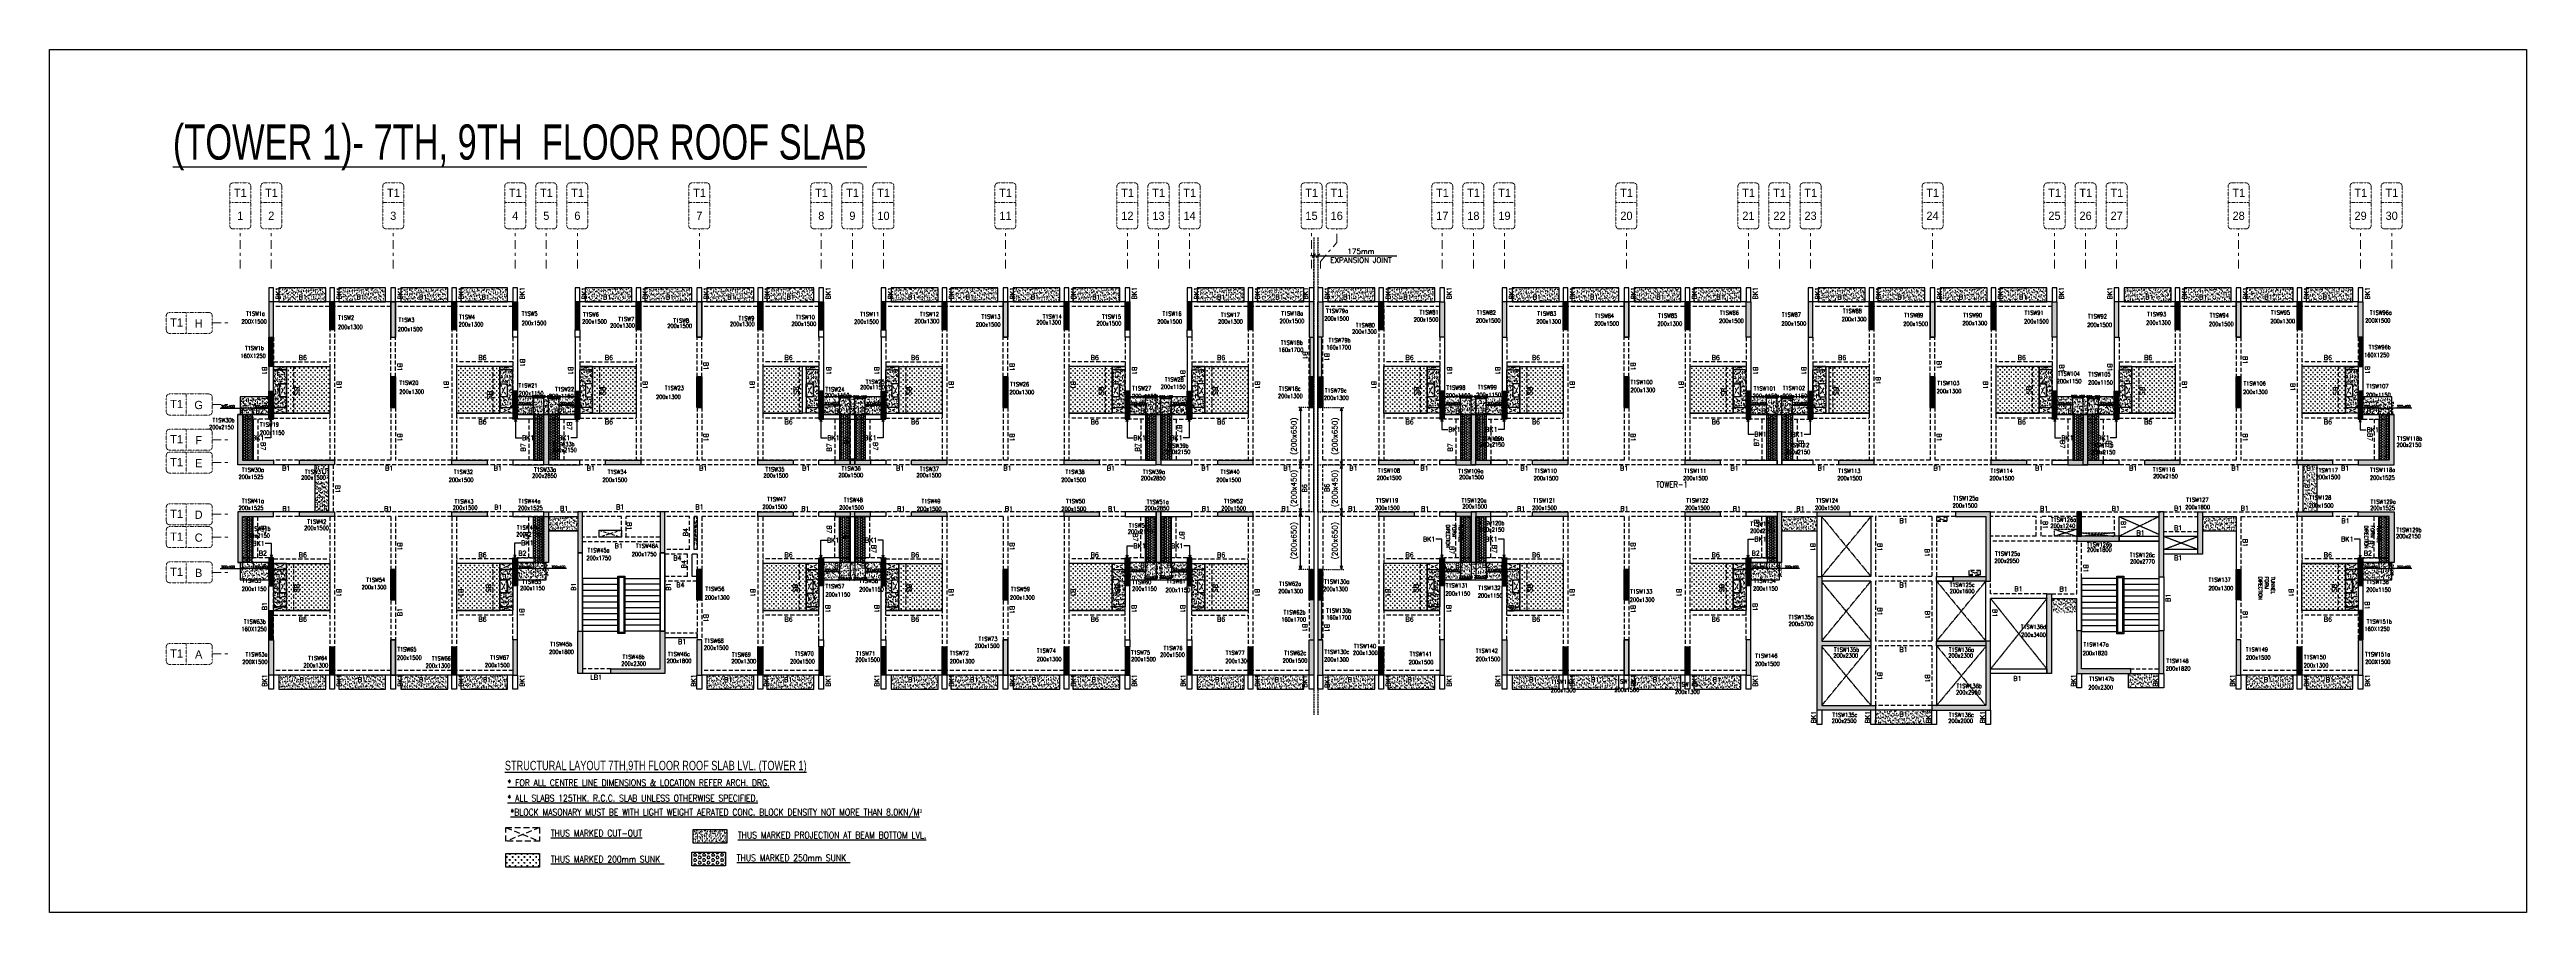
# Model space of a CAD drawing. Header units: millimetres. Extents: x 1078357 to 2594950, y -5122486 to -4636555.
# Drawn here: x 1803328 to 1908928, y -4673748 to -4636994 of the extents above; entities that cross this region are included whole.
import ezdxf
from ezdxf.enums import TextEntityAlignment as Align

# ---------------------------------------------------------------- set-up
doc = ezdxf.new("R2010")
doc.units = ezdxf.units.MM
doc.header["$PDMODE"] = 35
for name, pattern in [('CONTINOUS', [0]), ('DGN STYLE 7', [8.34, 3.75, -1.67, 1.25, -1.67]), ('DOT', [0.25, 0, -0.25]), ('HIDDEN', [0.375, 0.25, -0.125]), ('New Retail block$0$CONTINOUS', [0])]:
    doc.linetypes.add(name, pattern=pattern)
doc.layers.get('0').update_dxf_attribs({"lineweight": 0})
doc.layers.get('Defpoints').update_dxf_attribs({"lineweight": 0})
for name, color, linetype, lineweight in [('A-_ANOTDIMA_D-', 6, 'Continuous', 13), ('Boundary', 40, 'Continuous', 30), ('COL. NO.', 30, 'Continuous', 25), ('COL. SIZE', 7, 'Continuous', 25), ('DIM', 9, 'Continuous', 25), ('GRID LINE', 8, 'Continuous', 0), ('GRID NO', 8, 'DGN STYLE 7', 13), ('HATCH', 8, 'Continuous', 30), ('Origin', 40, 'Continuous', 30)]:
    doc.layers.add(name, color=color, linetype=linetype, lineweight=lineweight)
for name, color, linetype in [('B-200x325', 201, 'HIDDEN'), ('B-200x400', 44, 'HIDDEN'), ('DROP SLAB', 8, 'Continuous'), ('EXPANSION JOINT', 10, 'HIDDEN'), ('EXPANTION JOINT', 240, 'Continuous'), ('NON STR. RCC WALL', 6, 'Continuous'), ('S TEXT', 7, 'Continuous'), ('S-BEAM', 3, 'HIDDEN'), ('S-BEAM NO.', 6, 'Continuous'), ('S-COLUMN', 1, 'Continuous'), ('S-COLUMN_START', 4, 'Continuous'), ('S-CUTOUT', 8, 'HIDDEN'), ('S-DIM', 2, 'Continuous'), ('S-LEGEND', 7, 'Continuous'), ('S-SLAB-PROJECTION', 54, 'New Retail block$0$CONTINOUS'), ('S-STAIR', 31, 'Continuous'), ('SLAB FOLD', 8, 'Continuous'), ('TEXT', 7, 'Continuous')]:
    doc.layers.add(name, color=color, linetype=linetype)
doc.styles.add('Roman', font='romans')
doc.styles.add('ROMANS', font='romans.shx', dxfattribs={"width": 0.85})
doc.styles.add('SANSSERIF', font='sas_____.pfb')
doc.styles.get("Standard").update_dxf_attribs({"font": 'Adani Regular.ttf', "height": 500})
doc.dimstyles.new('HARESH', dxfattribs={"dimtxt": 150, "dimasz": 75, "dimexe": 0, "dimexo": 0, "dimgap": 25, "dimtad": 1, "dimdec": 0, "dimdsep": 46, "dimtxsty": 'Roman', "dimblk": 'OBLIQUE', "dimcen": 225, "dimdle": 25, "dimclrd": 2, "dimclre": 2, "dimclrt": 7, "dimadec": 8, "dimazin": 1, "dimtfac": 1, "dimtdec": 0, "dimtmove": 0, "dimatfit": 0, "dimfxl": 1, "dimlwd": -1, "dimlwe": -1, "dimarcsym": 0})
pattern_1 = [(37.47015413, (-4383526.34, 23391890.04), (-4.72361136, 146.8264517), [0, -115.824, 0, -129.54, 0, -123.825]), (7.4701541, (-4383526.34, 23391890.04), (134.9689868, 214.9772528), [0, -62.484, 0, -104.394, 0, -40.005]), (327.47015413, (-4383620.06, 23391890.08), (237.29790347, 0.3075449), [0, -38.1, 0, -137.16, 0, -179.07]), (317.4701541, (-4383620.06, 23391890.08), (229.1017424, 66.759465), [0, -19.05, 0, -89.916, 0, -102.87])]
pattern_2 = [(37.4701541, (-1093177.19, 9339832.47), (-4.7236114, 146.8264517), [0, -115.824, 0, -129.54, 0, -123.825]), (7.4701541, (-1093177.2, 9339832.47), (134.9689868, 214.9772528), [0, -62.484, 0, -104.394, 0, -40.005]), (327.4701541, (-1093270.92, 9339832.52), (237.2979035, 0.3075449), [0, -38.1, 0, -137.16, 0, -179.07]), (317.4701541, (-1093270.92, 9339832.52), (229.1017424, 66.759465), [0, -19.05, 0, -89.916, 0, -102.87])]
pattern_3 = [(37.4701541, (-2190401.91, 14023851.66), (-4.72361136, 146.8264517), [0, -115.824, 0, -129.54, 0, -123.825]), (7.4701541, (-2190401.9, 14023851.66), (134.9689868, 214.9772528), [0, -62.484, 0, -104.394, 0, -40.005]), (327.4701541, (-2190495.63, 14023851.71), (237.2979035, 0.3075449), [0, -38.1, 0, -137.16, 0, -179.07]), (317.4701541, (-2190495.63, 14023851.71), (229.1017424, 66.759465), [0, -19.05, 0, -89.916, 0, -102.87])]
pattern_4 = [(37.4701541, (-2190401.82, 14023851.64), (-4.72361136, 146.8264517), [0, -115.824, 0, -129.54, 0, -123.825]), (7.4701541, (-2190401.82, 14023851.64), (134.9689868, 214.9772528), [0, -62.484, 0, -104.394, 0, -40.005]), (327.4701541, (-2190495.54, 14023851.69), (237.2979035, 0.3075449), [0, -38.1, 0, -137.16, 0, -179.07]), (317.4701541, (-2190495.54, 14023851.69), (229.1017424, 66.759465), [0, -19.05, 0, -89.916, 0, -102.87])]
pattern_5 = [(180, (1815381.29, -4465732.775), (-7e-15, -54.992613), [31.75, -63.5]), (300, (1815381.29, -4465732.775), (47.625, 27.496307), [31.75, -63.5]), (240, (1815349.54, -4465732.775), (47.625, -27.496307), [31.75, -63.5])]
pattern_6 = [(180.03079016, (-1451735.6, 9389968.63), (-95.1987999, -95.3011726), [47.625, -142.875]), (270.03079016, (-1451759.43, 9389992.43), (95.3011726, -95.1987999), [47.625, -142.875])]
pattern_7 = [(180.03079016, (-2548960.32, 14073987.82), (-95.1987999, -95.3011726), [47.625, -142.875]), (270.03079016, (-2548984.14, 14074011.62), (95.3011726, -95.1987999), [47.625, -142.875])]
pattern_8 = [(180, (-379068.14, 4902305.6), (-7e-15, -54.99261315), [31.75, -63.5]), (300, (-379068.14, 4902305.6), (47.625, 27.49630658), [31.75, -63.5]), (240, (-379099.89, 4902305.6), (47.625, -27.49630658), [31.75, -63.5])]
pattern_9 = [(37.47015413, (-3208951.86, 18707870.84), (-4.72361136, 146.8264517), [0, -115.824, 0, -129.54, 0, -123.825]), (7.4701541, (-3208951.86, 18707870.84), (134.9689868, 214.9772528), [0, -62.484, 0, -104.394, 0, -40.005]), (327.4701541, (-3209045.58, 18707870.89), (237.2979035, 0.3075449), [0, -38.1, 0, -137.16, 0, -179.07]), (317.4701541, (-3209045.58, 18707870.9), (229.1017424, 66.759465), [0, -19.05, 0, -89.916, 0, -102.87])]
pattern_10 = [(180, (718156.575, 218286.41), (-7e-15, -54.99261315), [31.75, -63.5]), (300, (718156.575, 218286.41), (47.625, 27.4963066), [31.75, -63.5]), (240, (718124.825, 218286.41), (47.625, -27.4963066), [31.75, -63.5])]
pattern_11 = [(37.47015413, (-4356212.72, 23615837.75), (-4.72361136, 146.8264517), [0, -115.824, 0, -129.54, 0, -123.825]), (7.4701541, (-4356212.72, 23615837.75), (134.9689868, 214.9772528), [0, -62.484, 0, -104.394, 0, -40.005]), (327.47015413, (-4356306.45, 23615837.8), (237.29790347, 0.3075449), [0, -38.1, 0, -137.16, 0, -179.07]), (317.4701541, (-4356306.45, 23615837.8), (229.1017424, 66.759465), [0, -19.05, 0, -89.916, 0, -102.87])]
pattern_12 = [(37.47015413, (-4356211.95, 23615837.68), (-4.72361136, 146.8264517), [0, -115.824, 0, -129.54, 0, -123.825]), (7.4701541, (-4356211.95, 23615837.68), (134.9689868, 214.9772528), [0, -62.484, 0, -104.394, 0, -40.005]), (327.47015413, (-4356305.67, 23615837.73), (237.29790347, 0.3075449), [0, -38.1, 0, -137.16, 0, -179.07]), (317.4701541, (-4356305.67, 23615837.73), (229.1017424, 66.759465), [0, -19.05, 0, -89.916, 0, -102.87])]

# ---------------------------------------------------------------- blocks, each defined once
blk = doc.blocks.new('_Oblique')
at = {"color": 0, "linetype": 'ByBlock', "lineweight": -2}
blk.add_line((-0.5, -0.5), (0.5, 0.5), dxfattribs=at)
blk = doc.blocks.new('*D1551')
at = {"layer": 'Defpoints', "color": 0, "linetype": 'CONTINOUS', "ltscale": 0.5, "transparency": 16777216}
for p in [(1857406, -4645724, 3), (1857406, -4645775), (1857231, -4647737, 0)]:
    blk.add_point(p, dxfattribs=at)
at = {"layer": 'EXPANTION JOINT', "color": 2, "linetype": 'CONTINOUS', "ltscale": 0.5, "transparency": 16777216}
for p, q in [((1857231, -4645775), (1857081, -4645775)), ((1857231, -4645775), (1857406, -4645775)), ((1857406, -4645775), (1860771, -4645775))]:
    blk.add_line(p, q, dxfattribs=at)
at = {"layer": 'EXPANTION JOINT', "color": 2, "linetype": 'DOT', "ltscale": 0.5, "transparency": 16777216}
for p, q in [((1857231, -4647737), (1857231, -4645675)), ((1857406, -4645724), (1857406, -4645875))]:
    blk.add_line(p, q, dxfattribs=at)
at = {"layer": 'EXPANTION JOINT', "color": 2, "linetype": 'CONTINOUS', "ltscale": 0.5, "transparency": 16777216, "xscale": 150, "yscale": 150, "zscale": 150}
blk.add_blockref('_Oblique', (1857231, -4645775), dxfattribs=at)
at = {"layer": 'EXPANTION JOINT', "color": 2, "linetype": 'CONTINOUS', "ltscale": 0.5, "transparency": 16777216, "xscale": 150, "yscale": 150, "zscale": 150, "rotation": 180}
blk.add_blockref('_Oblique', (1857406, -4645775), dxfattribs=at)
at = {"layer": 'EXPANTION JOINT', "color": 7, "linetype": 'CONTINOUS', "ltscale": 0.5, "transparency": 16777216, "char_height": 225, "attachment_point": 5, "style": 'Roman'}
for s, insert in [('EXPANSION JOINT ', (1859238, -4645962)), ('175mm', (1859238, -4645587))]:
    blk.add_mtext(s, dxfattribs=dict(at, insert=insert))
blk = doc.blocks.new('*D1552')
at = {"layer": 'Defpoints', "color": 0, "linetype": 'CONTINOUS', "ltscale": 0.5, "transparency": 16777216}
for p in [(1857406, -4645724, 3), (1857406, -4645775), (1857231, -4647737, 0)]:
    blk.add_point(p, dxfattribs=at)
at = {"layer": 'EXPANTION JOINT', "color": 2, "linetype": 'CONTINOUS', "ltscale": 0.5, "transparency": 16777216}
for p, q in [((1857231, -4645775), (1857081, -4645775)), ((1857231, -4645775), (1857406, -4645775)), ((1857406, -4645775), (1860771, -4645775))]:
    blk.add_line(p, q, dxfattribs=at)
at = {"layer": 'EXPANTION JOINT', "color": 2, "linetype": 'DOT', "ltscale": 0.5, "transparency": 16777216}
for p, q in [((1857231, -4647737), (1857231, -4645675)), ((1857406, -4645724), (1857406, -4645875))]:
    blk.add_line(p, q, dxfattribs=at)
at = {"layer": 'EXPANTION JOINT', "color": 2, "linetype": 'CONTINOUS', "ltscale": 0.5, "transparency": 16777216, "xscale": 150, "yscale": 150, "zscale": 150}
blk.add_blockref('_Oblique', (1857231, -4645775), dxfattribs=at)
at = {"layer": 'EXPANTION JOINT', "color": 2, "linetype": 'CONTINOUS', "ltscale": 0.5, "transparency": 16777216, "xscale": 150, "yscale": 150, "zscale": 150, "rotation": 180}
blk.add_blockref('_Oblique', (1857406, -4645775), dxfattribs=at)
at = {"layer": 'EXPANTION JOINT', "color": 7, "linetype": 'CONTINOUS', "ltscale": 0.5, "transparency": 16777216, "char_height": 225, "attachment_point": 5, "style": 'Roman'}
for s, insert in [('EXPANSION JOINT ', (1859238, -4645962)), ('175mm', (1859238, -4645587))]:
    blk.add_mtext(s, dxfattribs=dict(at, insert=insert))
blk = doc.blocks.new('_Open30')
at = {"color": 0, "linetype": 'ByBlock', "lineweight": -2}
for p, q in [((-1, 0.27), (0, 0)), ((0, 0), (-1, -0.27)), ((0, 0), (-1, 0))]:
    blk.add_line(p, q, dxfattribs=at)
blk = doc.blocks.new('*D1543')
at = {"layer": 'Defpoints', "color": 0, "linetype": 'CONTINOUS', "ltscale": 0.5, "transparency": 16777216}
for p in [(1857231, -4652238, 0), (1856657, -4654688), (1857231, -4654688, 0)]:
    blk.add_point(p, dxfattribs=at)
at = {"layer": 'S-DIM', "color": 2, "linetype": 'DOT', "ltscale": 0.5, "transparency": 16777216}
for p, q in [((1857231, -4652238), (1856557, -4652238)), ((1857231, -4654688), (1856557, -4654688))]:
    blk.add_line(p, q, dxfattribs=at)
at = {"layer": 'S-DIM', "color": 2, "linetype": 'CONTINOUS', "ltscale": 0.5, "transparency": 16777216}
blk.add_line((1856657, -4652388), (1856657, -4654538), dxfattribs=at)
at = {"layer": 'S-DIM', "color": 2, "linetype": 'CONTINOUS', "ltscale": 0.5, "transparency": 16777216, "xscale": 150, "yscale": 150, "zscale": 150}
for p, rotation in [((1856657, -4652238), 90), ((1856657, -4654688), 270)]:
    blk.add_blockref('_Open30', p, dxfattribs=dict(at, rotation=rotation))
at = {"layer": 'S-DIM', "color": 7, "linetype": 'CONTINOUS', "ltscale": 0.5, "transparency": 16777216, "insert": (1856411, -4653463), "char_height": 225, "attachment_point": 5, "rotation": 90, "style": 'Roman'}
blk.add_mtext('(200x650)', dxfattribs=at)
blk = doc.blocks.new('*D1544')
at = {"layer": 'Defpoints', "color": 0, "linetype": 'CONTINOUS', "ltscale": 0.5, "transparency": 16777216}
for p in [(1856657, -4656688), (1857231, -4656688, 0), (1857231, -4659138, 0)]:
    blk.add_point(p, dxfattribs=at)
at = {"layer": 'S-DIM', "color": 2, "linetype": 'DOT', "ltscale": 0.5, "transparency": 16777216}
for p, q in [((1857231, -4656688), (1856557, -4656688)), ((1857231, -4659138), (1856557, -4659138))]:
    blk.add_line(p, q, dxfattribs=at)
at = {"layer": 'S-DIM', "color": 2, "linetype": 'CONTINOUS', "ltscale": 0.5, "transparency": 16777216}
blk.add_line((1856657, -4658988), (1856657, -4656838), dxfattribs=at)
at = {"layer": 'S-DIM', "color": 2, "linetype": 'CONTINOUS', "ltscale": 0.5, "transparency": 16777216, "xscale": 150, "yscale": 150, "zscale": 150}
for p, rotation in [((1856657, -4656688), 90), ((1856657, -4659138), 270)]:
    blk.add_blockref('_Open30', p, dxfattribs=dict(at, rotation=rotation))
at = {"layer": 'S-DIM', "color": 7, "linetype": 'CONTINOUS', "ltscale": 0.5, "transparency": 16777216, "insert": (1856411, -4657913), "char_height": 225, "attachment_point": 5, "rotation": 90, "style": 'Roman'}
blk.add_mtext('(200x650)', dxfattribs=at)
blk = doc.blocks.new('*D1545')
at = {"layer": 'Defpoints', "color": 0, "linetype": 'CONTINOUS', "ltscale": 0.5, "transparency": 16777216}
for p in [(1857231, -4654688, 0), (1856657, -4656688), (1857231, -4656688, 0)]:
    blk.add_point(p, dxfattribs=at)
at = {"layer": 'S-DIM', "color": 2, "linetype": 'DOT', "ltscale": 0.5, "transparency": 16777216}
for p, q in [((1857231, -4654688), (1856557, -4654688)), ((1857231, -4656688), (1856557, -4656688))]:
    blk.add_line(p, q, dxfattribs=at)
at = {"layer": 'S-DIM', "color": 2, "linetype": 'CONTINOUS', "ltscale": 0.5, "transparency": 16777216}
blk.add_line((1856657, -4654838), (1856657, -4656538), dxfattribs=at)
at = {"layer": 'S-DIM', "color": 2, "linetype": 'CONTINOUS', "ltscale": 0.5, "transparency": 16777216, "xscale": 150, "yscale": 150, "zscale": 150}
for p, rotation in [((1856657, -4654688), 90), ((1856657, -4656688), 270)]:
    blk.add_blockref('_Open30', p, dxfattribs=dict(at, rotation=rotation))
at = {"layer": 'S-DIM', "color": 7, "linetype": 'CONTINOUS', "ltscale": 0.5, "transparency": 16777216, "insert": (1856411, -4655688), "char_height": 225, "attachment_point": 5, "rotation": 90, "style": 'Roman'}
blk.add_mtext('(200x450)', dxfattribs=at)
blk = doc.blocks.new('*D1546')
at = {"layer": 'Defpoints', "color": 0, "linetype": 'CONTINOUS', "ltscale": 0.5, "transparency": 16777216}
for p in [(1857406, -4652238, 0), (1857406, -4654688, 0), (1858403, -4654688)]:
    blk.add_point(p, dxfattribs=at)
at = {"layer": 'S-DIM', "color": 2, "linetype": 'DOT', "ltscale": 0.5, "transparency": 16777216}
for p, q in [((1857406, -4652238), (1858503, -4652238)), ((1857406, -4654688), (1858503, -4654688))]:
    blk.add_line(p, q, dxfattribs=at)
at = {"layer": 'S-DIM', "color": 2, "linetype": 'CONTINOUS', "ltscale": 0.5, "transparency": 16777216}
blk.add_line((1858403, -4652388), (1858403, -4654538), dxfattribs=at)
at = {"layer": 'S-DIM', "color": 2, "linetype": 'CONTINOUS', "ltscale": 0.5, "transparency": 16777216, "xscale": 150, "yscale": 150, "zscale": 150}
for p, rotation in [((1858403, -4652238), 90), ((1858403, -4654688), 270)]:
    blk.add_blockref('_Open30', p, dxfattribs=dict(at, rotation=rotation))
at = {"layer": 'S-DIM', "color": 7, "linetype": 'CONTINOUS', "ltscale": 0.5, "transparency": 16777216, "insert": (1858157, -4653463), "char_height": 225, "attachment_point": 5, "rotation": 90, "style": 'Roman'}
blk.add_mtext('(200x650)', dxfattribs=at)
blk = doc.blocks.new('*D1547')
at = {"layer": 'Defpoints', "color": 0, "linetype": 'CONTINOUS', "ltscale": 0.5, "transparency": 16777216}
for p in [(1857406, -4656688, 0), (1858403, -4656688), (1857406, -4659138, 0)]:
    blk.add_point(p, dxfattribs=at)
at = {"layer": 'S-DIM', "color": 2, "linetype": 'DOT', "ltscale": 0.5, "transparency": 16777216}
for p, q in [((1857406, -4656688), (1858503, -4656688)), ((1857406, -4659138), (1858503, -4659138))]:
    blk.add_line(p, q, dxfattribs=at)
at = {"layer": 'S-DIM', "color": 2, "linetype": 'CONTINOUS', "ltscale": 0.5, "transparency": 16777216}
blk.add_line((1858403, -4658988), (1858403, -4656838), dxfattribs=at)
at = {"layer": 'S-DIM', "color": 2, "linetype": 'CONTINOUS', "ltscale": 0.5, "transparency": 16777216, "xscale": 150, "yscale": 150, "zscale": 150}
for p, rotation in [((1858403, -4656688), 90), ((1858403, -4659138), 270)]:
    blk.add_blockref('_Open30', p, dxfattribs=dict(at, rotation=rotation))
at = {"layer": 'S-DIM', "color": 7, "linetype": 'CONTINOUS', "ltscale": 0.5, "transparency": 16777216, "insert": (1858157, -4657913), "char_height": 225, "attachment_point": 5, "rotation": 90, "style": 'Roman'}
blk.add_mtext('(200x650)', dxfattribs=at)
blk = doc.blocks.new('*D1548')
at = {"layer": 'Defpoints', "color": 0, "linetype": 'CONTINOUS', "ltscale": 0.5, "transparency": 16777216}
for p in [(1857406, -4654688, 0), (1857406, -4656688, 0), (1858403, -4656688)]:
    blk.add_point(p, dxfattribs=at)
at = {"layer": 'S-DIM', "color": 2, "linetype": 'DOT', "ltscale": 0.5, "transparency": 16777216}
for p, q in [((1857406, -4654688), (1858503, -4654688)), ((1857406, -4656688), (1858503, -4656688))]:
    blk.add_line(p, q, dxfattribs=at)
at = {"layer": 'S-DIM', "color": 2, "linetype": 'CONTINOUS', "ltscale": 0.5, "transparency": 16777216}
blk.add_line((1858403, -4654838), (1858403, -4656538), dxfattribs=at)
at = {"layer": 'S-DIM', "color": 2, "linetype": 'CONTINOUS', "ltscale": 0.5, "transparency": 16777216, "xscale": 150, "yscale": 150, "zscale": 150}
for p, rotation in [((1858403, -4654688), 90), ((1858403, -4656688), 270)]:
    blk.add_blockref('_Open30', p, dxfattribs=dict(at, rotation=rotation))
at = {"layer": 'S-DIM', "color": 7, "linetype": 'CONTINOUS', "ltscale": 0.5, "transparency": 16777216, "insert": (1858157, -4655688), "char_height": 225, "attachment_point": 5, "rotation": 90, "style": 'Roman'}
blk.add_mtext('(200x450)', dxfattribs=at)
blk = doc.blocks.new('*D1287')
at = {"layer": 'Defpoints', "color": 0, "ltscale": 700, "transparency": 16777216}
for p in [(1823956, -4651843), (1823956, -4652538, 0), (1824406, -4652538, 0)]:
    blk.add_point(p, dxfattribs=at)
at = {"layer": 'DIM', "color": 2, "ltscale": 700, "transparency": 16777216}
for p, q in [((1824431, -4651843), (1823931, -4651843)), ((1823956, -4652538), (1823956, -4651843)), ((1824406, -4652538), (1824406, -4651843))]:
    blk.add_line(p, q, dxfattribs=at)
at = {"layer": 'DIM', "color": 2, "ltscale": 700, "transparency": 16777216, "xscale": 75, "yscale": 75, "zscale": 75, "rotation": 180}
blk.add_blockref('_Oblique', (1823956, -4651843), dxfattribs=at)
at = {"layer": 'DIM', "color": 2, "ltscale": 700, "transparency": 16777216, "xscale": 75, "yscale": 75, "zscale": 75}
blk.add_blockref('_Oblique', (1824406, -4651843), dxfattribs=at)
at = {"layer": 'DIM', "color": 7, "ltscale": 700, "transparency": 16777216, "insert": (1824181, -4651768), "char_height": 150, "attachment_point": 5, "style": 'Roman'}
blk.add_mtext('{\\H0.666667x;200x400}', dxfattribs=at)
blk = doc.blocks.new('*D1288')
at = {"layer": 'Defpoints', "color": 0, "ltscale": 700, "transparency": 16777216}
for p in [(1823281, -4652136), (1823281, -4652538, 0), (1823956, -4652538, 0)]:
    blk.add_point(p, dxfattribs=at)
at = {"layer": 'DIM', "color": 2, "ltscale": 700, "transparency": 16777216}
for p, q in [((1823981, -4652136), (1823256, -4652136)), ((1823281, -4652538), (1823281, -4652136)), ((1823956, -4652538), (1823956, -4652136))]:
    blk.add_line(p, q, dxfattribs=at)
at = {"layer": 'DIM', "color": 2, "ltscale": 700, "transparency": 16777216, "xscale": 75, "yscale": 75, "zscale": 75, "rotation": 180}
blk.add_blockref('_Oblique', (1823281, -4652136), dxfattribs=at)
at = {"layer": 'DIM', "color": 2, "ltscale": 700, "transparency": 16777216, "xscale": 75, "yscale": 75, "zscale": 75}
blk.add_blockref('_Oblique', (1823956, -4652136), dxfattribs=at)
at = {"layer": 'DIM', "color": 7, "ltscale": 700, "transparency": 16777216, "insert": (1823619, -4652061), "char_height": 150, "attachment_point": 5, "style": 'Roman'}
blk.add_mtext('{\\H0.666667x;200x650}', dxfattribs=at)
blk = doc.blocks.new('*D1289')
at = {"layer": 'Defpoints', "color": 0, "ltscale": 700, "transparency": 16777216}
for p in [(1824606, -4652538, 0), (1825056, -4651861), (1825056, -4652538, 0)]:
    blk.add_point(p, dxfattribs=at)
at = {"layer": 'DIM', "color": 2, "ltscale": 700, "transparency": 16777216}
for p, q in [((1824581, -4651861), (1825081, -4651861)), ((1824606, -4652538), (1824606, -4651861)), ((1825056, -4652538), (1825056, -4651861))]:
    blk.add_line(p, q, dxfattribs=at)
at = {"layer": 'DIM', "color": 2, "ltscale": 700, "transparency": 16777216, "xscale": 75, "yscale": 75, "zscale": 75, "rotation": 180}
blk.add_blockref('_Oblique', (1824606, -4651861), dxfattribs=at)
at = {"layer": 'DIM', "color": 2, "ltscale": 700, "transparency": 16777216, "xscale": 75, "yscale": 75, "zscale": 75}
blk.add_blockref('_Oblique', (1825056, -4651861), dxfattribs=at)
at = {"layer": 'DIM', "color": 7, "ltscale": 700, "transparency": 16777216, "insert": (1824831, -4651786), "char_height": 150, "attachment_point": 5, "style": 'Roman'}
blk.add_mtext('{\\H0.666667x;200x400}', dxfattribs=at)
blk = doc.blocks.new('*D1290')
at = {"layer": 'Defpoints', "color": 0, "ltscale": 700, "transparency": 16777216}
for p in [(1825056, -4652538, 0), (1825731, -4652138), (1825731, -4652538, 0)]:
    blk.add_point(p, dxfattribs=at)
at = {"layer": 'DIM', "color": 2, "ltscale": 700, "transparency": 16777216}
for p, q in [((1825031, -4652138), (1825756, -4652138)), ((1825056, -4652538), (1825056, -4652138)), ((1825731, -4652538), (1825731, -4652138))]:
    blk.add_line(p, q, dxfattribs=at)
at = {"layer": 'DIM', "color": 2, "ltscale": 700, "transparency": 16777216, "xscale": 75, "yscale": 75, "zscale": 75, "rotation": 180}
blk.add_blockref('_Oblique', (1825056, -4652138), dxfattribs=at)
at = {"layer": 'DIM', "color": 2, "ltscale": 700, "transparency": 16777216, "xscale": 75, "yscale": 75, "zscale": 75}
blk.add_blockref('_Oblique', (1825731, -4652138), dxfattribs=at)
at = {"layer": 'DIM', "color": 7, "ltscale": 700, "transparency": 16777216, "insert": (1825394, -4652063), "char_height": 150, "attachment_point": 5, "style": 'Roman'}
blk.add_mtext('{\\H0.666667x;200x650}', dxfattribs=at)
blk = doc.blocks.new('*D1291')
at = {"layer": 'Defpoints', "color": 0, "ltscale": 700, "transparency": 16777216}
for p in [(1811556, -4652272), (1811556, -4652538, 0), (1812006, -4652538, 0)]:
    blk.add_point(p, dxfattribs=at)
at = {"layer": 'DIM', "color": 2, "ltscale": 700, "transparency": 16777216}
for p, q in [((1810600, -4652272), (1811556, -4652272)), ((1811556, -4652272), (1811481, -4652272)), ((1811556, -4652538), (1811556, -4652272)), ((1812006, -4652272), (1811556, -4652272)), ((1812006, -4652272), (1811556, -4652272)), ((1812006, -4652538), (1812006, -4652272)), ((1812006, -4652272), (1812081, -4652272))]:
    blk.add_line(p, q, dxfattribs=at)
at = {"layer": 'DIM', "color": 2, "ltscale": 700, "transparency": 16777216, "xscale": 75, "yscale": 75, "zscale": 75}
blk.add_blockref('_Oblique', (1811556, -4652272), dxfattribs=at)
at = {"layer": 'DIM', "color": 2, "ltscale": 700, "transparency": 16777216, "xscale": 75, "yscale": 75, "zscale": 75, "rotation": 180}
blk.add_blockref('_Oblique', (1812006, -4652272), dxfattribs=at)
at = {"layer": 'DIM', "color": 7, "ltscale": 700, "transparency": 16777216, "insert": (1810937, -4652197), "char_height": 150, "attachment_point": 5, "style": 'Roman'}
blk.add_mtext('{\\H0.666667x;200x400}', dxfattribs=at)
blk = doc.blocks.new('*D1292')
at = {"layer": 'Defpoints', "color": 0, "ltscale": 700, "transparency": 16777216}
for p in [(1812006, -4652538), (1812681, -4652272), (1812681, -4652538, 0)]:
    blk.add_point(p, dxfattribs=at)
at = {"layer": 'DIM', "color": 2, "ltscale": 700, "transparency": 16777216}
for p, q in [((1811981, -4652272), (1812706, -4652272)), ((1812006, -4652538), (1812006, -4652272)), ((1812681, -4652538), (1812681, -4652272))]:
    blk.add_line(p, q, dxfattribs=at)
at = {"layer": 'DIM', "color": 2, "ltscale": 700, "transparency": 16777216, "xscale": 75, "yscale": 75, "zscale": 75, "rotation": 180}
blk.add_blockref('_Oblique', (1812006, -4652272), dxfattribs=at)
at = {"layer": 'DIM', "color": 2, "ltscale": 700, "transparency": 16777216, "xscale": 75, "yscale": 75, "zscale": 75}
blk.add_blockref('_Oblique', (1812681, -4652272), dxfattribs=at)
at = {"layer": 'DIM', "color": 7, "ltscale": 700, "transparency": 16777216, "insert": (1812344, -4652197), "char_height": 150, "attachment_point": 5, "style": 'Roman'}
blk.add_mtext('{\\H0.666667x;200x650}', dxfattribs=at)
blk = doc.blocks.new('*D1293')
at = {"layer": 'Defpoints', "color": 0, "ltscale": 700, "transparency": 16777216}
for p in [(1837006, -4651843), (1837006, -4652538, 0), (1837456, -4652538, 0)]:
    blk.add_point(p, dxfattribs=at)
at = {"layer": 'DIM', "color": 2, "ltscale": 700, "transparency": 16777216}
for p, q in [((1837481, -4651843), (1836981, -4651843)), ((1837006, -4652538), (1837006, -4651843)), ((1837456, -4652538), (1837456, -4651843))]:
    blk.add_line(p, q, dxfattribs=at)
at = {"layer": 'DIM', "color": 2, "ltscale": 700, "transparency": 16777216, "xscale": 75, "yscale": 75, "zscale": 75, "rotation": 180}
blk.add_blockref('_Oblique', (1837006, -4651843), dxfattribs=at)
at = {"layer": 'DIM', "color": 2, "ltscale": 700, "transparency": 16777216, "xscale": 75, "yscale": 75, "zscale": 75}
blk.add_blockref('_Oblique', (1837456, -4651843), dxfattribs=at)
at = {"layer": 'DIM', "color": 7, "ltscale": 700, "transparency": 16777216, "insert": (1837231, -4651768), "char_height": 150, "attachment_point": 5, "style": 'Roman'}
blk.add_mtext('{\\H0.666667x;200x400}', dxfattribs=at)
blk = doc.blocks.new('*D1294')
at = {"layer": 'Defpoints', "color": 0, "ltscale": 700, "transparency": 16777216}
for p in [(1836331, -4652136), (1836331, -4652538, 0), (1837006, -4652538, 0)]:
    blk.add_point(p, dxfattribs=at)
at = {"layer": 'DIM', "color": 2, "ltscale": 700, "transparency": 16777216}
for p, q in [((1837031, -4652136), (1836306, -4652136)), ((1836331, -4652538), (1836331, -4652136)), ((1837006, -4652538), (1837006, -4652136))]:
    blk.add_line(p, q, dxfattribs=at)
at = {"layer": 'DIM', "color": 2, "ltscale": 700, "transparency": 16777216, "xscale": 75, "yscale": 75, "zscale": 75, "rotation": 180}
blk.add_blockref('_Oblique', (1836331, -4652136), dxfattribs=at)
at = {"layer": 'DIM', "color": 2, "ltscale": 700, "transparency": 16777216, "xscale": 75, "yscale": 75, "zscale": 75}
blk.add_blockref('_Oblique', (1837006, -4652136), dxfattribs=at)
at = {"layer": 'DIM', "color": 7, "ltscale": 700, "transparency": 16777216, "insert": (1836668, -4652061), "char_height": 150, "attachment_point": 5, "style": 'Roman'}
blk.add_mtext('{\\H0.666667x;200x650}', dxfattribs=at)
blk = doc.blocks.new('*D1295')
at = {"layer": 'Defpoints', "color": 0, "ltscale": 700, "transparency": 16777216}
for p in [(1837656, -4652538, 0), (1838106, -4651861), (1838106, -4652538, 0)]:
    blk.add_point(p, dxfattribs=at)
at = {"layer": 'DIM', "color": 2, "ltscale": 700, "transparency": 16777216}
for p, q in [((1837631, -4651861), (1838131, -4651861)), ((1837656, -4652538), (1837656, -4651861)), ((1838106, -4652538), (1838106, -4651861))]:
    blk.add_line(p, q, dxfattribs=at)
at = {"layer": 'DIM', "color": 2, "ltscale": 700, "transparency": 16777216, "xscale": 75, "yscale": 75, "zscale": 75, "rotation": 180}
blk.add_blockref('_Oblique', (1837656, -4651861), dxfattribs=at)
at = {"layer": 'DIM', "color": 2, "ltscale": 700, "transparency": 16777216, "xscale": 75, "yscale": 75, "zscale": 75}
blk.add_blockref('_Oblique', (1838106, -4651861), dxfattribs=at)
at = {"layer": 'DIM', "color": 7, "ltscale": 700, "transparency": 16777216, "insert": (1837881, -4651786), "char_height": 150, "attachment_point": 5, "style": 'Roman'}
blk.add_mtext('{\\H0.666667x;200x400}', dxfattribs=at)
blk = doc.blocks.new('*D1296')
at = {"layer": 'Defpoints', "color": 0, "ltscale": 700, "transparency": 16777216}
for p in [(1838106, -4652538, 0), (1838781, -4652138), (1838781, -4652538, 0)]:
    blk.add_point(p, dxfattribs=at)
at = {"layer": 'DIM', "color": 2, "ltscale": 700, "transparency": 16777216}
for p, q in [((1838081, -4652138), (1838806, -4652138)), ((1838106, -4652538), (1838106, -4652138)), ((1838781, -4652538), (1838781, -4652138))]:
    blk.add_line(p, q, dxfattribs=at)
at = {"layer": 'DIM', "color": 2, "ltscale": 700, "transparency": 16777216, "xscale": 75, "yscale": 75, "zscale": 75, "rotation": 180}
blk.add_blockref('_Oblique', (1838106, -4652138), dxfattribs=at)
at = {"layer": 'DIM', "color": 2, "ltscale": 700, "transparency": 16777216, "xscale": 75, "yscale": 75, "zscale": 75}
blk.add_blockref('_Oblique', (1838781, -4652138), dxfattribs=at)
at = {"layer": 'DIM', "color": 7, "ltscale": 700, "transparency": 16777216, "insert": (1838443, -4652063), "char_height": 150, "attachment_point": 5, "style": 'Roman'}
blk.add_mtext('{\\H0.666667x;200x650}', dxfattribs=at)
blk = doc.blocks.new('*D1297')
at = {"layer": 'Defpoints', "color": 0, "ltscale": 700, "transparency": 16777216}
for p in [(1902631, -4652538, 0), (1903081, -4652272), (1903081, -4652538, 0)]:
    blk.add_point(p, dxfattribs=at)
at = {"layer": 'DIM', "color": 2, "ltscale": 700, "transparency": 16777216}
for p, q in [((1902631, -4652272), (1902556, -4652272)), ((1902631, -4652538), (1902631, -4652272)), ((1902631, -4652272), (1903081, -4652272)), ((1902631, -4652272), (1903081, -4652272)), ((1903081, -4652538), (1903081, -4652272)), ((1903081, -4652272), (1903156, -4652272)), ((1904037, -4652272), (1903081, -4652272))]:
    blk.add_line(p, q, dxfattribs=at)
at = {"layer": 'DIM', "color": 2, "ltscale": 700, "transparency": 16777216, "xscale": 75, "yscale": 75, "zscale": 75}
blk.add_blockref('_Oblique', (1902631, -4652272), dxfattribs=at)
at = {"layer": 'DIM', "color": 2, "ltscale": 700, "transparency": 16777216, "xscale": 75, "yscale": 75, "zscale": 75, "rotation": 180}
blk.add_blockref('_Oblique', (1903081, -4652272), dxfattribs=at)
at = {"layer": 'DIM', "color": 7, "ltscale": 700, "transparency": 16777216, "insert": (1903700, -4652197), "char_height": 150, "attachment_point": 5, "style": 'Roman'}
blk.add_mtext('{\\H0.666667x;200x400}', dxfattribs=at)
blk = doc.blocks.new('*D1298')
at = {"layer": 'Defpoints', "color": 0, "ltscale": 700, "transparency": 16777216}
for p in [(1901956, -4652272), (1901956, -4652538, 0), (1902631, -4652538)]:
    blk.add_point(p, dxfattribs=at)
at = {"layer": 'DIM', "color": 2, "ltscale": 700, "transparency": 16777216}
for p, q in [((1902656, -4652272), (1901931, -4652272)), ((1901956, -4652538), (1901956, -4652272)), ((1902631, -4652538), (1902631, -4652272))]:
    blk.add_line(p, q, dxfattribs=at)
at = {"layer": 'DIM', "color": 2, "ltscale": 700, "transparency": 16777216, "xscale": 75, "yscale": 75, "zscale": 75, "rotation": 180}
blk.add_blockref('_Oblique', (1901956, -4652272), dxfattribs=at)
at = {"layer": 'DIM', "color": 2, "ltscale": 700, "transparency": 16777216, "xscale": 75, "yscale": 75, "zscale": 75}
blk.add_blockref('_Oblique', (1902631, -4652272), dxfattribs=at)
at = {"layer": 'DIM', "color": 7, "ltscale": 700, "transparency": 16777216, "insert": (1902293, -4652197), "char_height": 150, "attachment_point": 5, "style": 'Roman'}
blk.add_mtext('{\\H0.666667x;200x650}', dxfattribs=at)
blk = doc.blocks.new('*D1299')
at = {"layer": 'Defpoints', "color": 0, "ltscale": 700, "transparency": 16777216}
for p in [(1837006, -4658838, 0), (1837456, -4658838, 0), (1837006, -4659588)]:
    blk.add_point(p, dxfattribs=at)
at = {"layer": 'DIM', "color": 2, "ltscale": 700, "transparency": 16777216}
for p, q in [((1837006, -4658838), (1837006, -4659588)), ((1837456, -4658838), (1837456, -4659588)), ((1837481, -4659588), (1836981, -4659588))]:
    blk.add_line(p, q, dxfattribs=at)
at = {"layer": 'DIM', "color": 2, "ltscale": 700, "transparency": 16777216, "xscale": 75, "yscale": 75, "zscale": 75, "rotation": 180}
blk.add_blockref('_Oblique', (1837006, -4659588), dxfattribs=at)
at = {"layer": 'DIM', "color": 2, "ltscale": 700, "transparency": 16777216, "xscale": 75, "yscale": 75, "zscale": 75}
blk.add_blockref('_Oblique', (1837456, -4659588), dxfattribs=at)
at = {"layer": 'DIM', "color": 7, "ltscale": 700, "transparency": 16777216, "insert": (1837231, -4659513), "char_height": 150, "attachment_point": 5, "style": 'Roman'}
blk.add_mtext('{\\H0.666667x;200x400}', dxfattribs=at)
blk = doc.blocks.new('*D1300')
at = {"layer": 'Defpoints', "color": 0, "ltscale": 700, "transparency": 16777216}
for p in [(1836331, -4658838, 0), (1837006, -4658838, 0), (1836331, -4659240)]:
    blk.add_point(p, dxfattribs=at)
at = {"layer": 'DIM', "color": 2, "ltscale": 700, "transparency": 16777216}
for p, q in [((1836331, -4658838), (1836331, -4659240)), ((1837006, -4658838), (1837006, -4659240)), ((1837031, -4659240), (1836306, -4659240))]:
    blk.add_line(p, q, dxfattribs=at)
at = {"layer": 'DIM', "color": 2, "ltscale": 700, "transparency": 16777216, "xscale": 75, "yscale": 75, "zscale": 75, "rotation": 180}
blk.add_blockref('_Oblique', (1836331, -4659240), dxfattribs=at)
at = {"layer": 'DIM', "color": 2, "ltscale": 700, "transparency": 16777216, "xscale": 75, "yscale": 75, "zscale": 75}
blk.add_blockref('_Oblique', (1837006, -4659240), dxfattribs=at)
at = {"layer": 'DIM', "color": 7, "ltscale": 700, "transparency": 16777216, "insert": (1836668, -4659165), "char_height": 150, "attachment_point": 5, "style": 'Roman'}
blk.add_mtext('{\\H0.666667x;200x650}', dxfattribs=at)
blk = doc.blocks.new('*D1301')
at = {"layer": 'Defpoints', "color": 0, "ltscale": 700, "transparency": 16777216}
for p in [(1837656, -4658838, 0), (1838106, -4658838, 0), (1838106, -4659588)]:
    blk.add_point(p, dxfattribs=at)
at = {"layer": 'DIM', "color": 2, "ltscale": 700, "transparency": 16777216}
for p, q in [((1837656, -4658838), (1837656, -4659588)), ((1838106, -4658838), (1838106, -4659588)), ((1837631, -4659588), (1838131, -4659588))]:
    blk.add_line(p, q, dxfattribs=at)
at = {"layer": 'DIM', "color": 2, "ltscale": 700, "transparency": 16777216, "xscale": 75, "yscale": 75, "zscale": 75, "rotation": 180}
blk.add_blockref('_Oblique', (1837656, -4659588), dxfattribs=at)
at = {"layer": 'DIM', "color": 2, "ltscale": 700, "transparency": 16777216, "xscale": 75, "yscale": 75, "zscale": 75}
blk.add_blockref('_Oblique', (1838106, -4659588), dxfattribs=at)
at = {"layer": 'DIM', "color": 7, "ltscale": 700, "transparency": 16777216, "insert": (1837881, -4659513), "char_height": 150, "attachment_point": 5, "style": 'Roman'}
blk.add_mtext('{\\H0.666667x;200x400}', dxfattribs=at)
blk = doc.blocks.new('*D1302')
at = {"layer": 'Defpoints', "color": 0, "ltscale": 700, "transparency": 16777216}
for p in [(1838106, -4658838, 0), (1838781, -4658838, 0), (1838781, -4659238)]:
    blk.add_point(p, dxfattribs=at)
at = {"layer": 'DIM', "color": 2, "ltscale": 700, "transparency": 16777216}
for p, q in [((1838106, -4658838), (1838106, -4659238)), ((1838781, -4658838), (1838781, -4659238)), ((1838081, -4659238), (1838806, -4659238))]:
    blk.add_line(p, q, dxfattribs=at)
at = {"layer": 'DIM', "color": 2, "ltscale": 700, "transparency": 16777216, "xscale": 75, "yscale": 75, "zscale": 75, "rotation": 180}
blk.add_blockref('_Oblique', (1838106, -4659238), dxfattribs=at)
at = {"layer": 'DIM', "color": 2, "ltscale": 700, "transparency": 16777216, "xscale": 75, "yscale": 75, "zscale": 75}
blk.add_blockref('_Oblique', (1838781, -4659238), dxfattribs=at)
at = {"layer": 'DIM', "color": 7, "ltscale": 700, "transparency": 16777216, "insert": (1838443, -4659163), "char_height": 150, "attachment_point": 5, "style": 'Roman'}
blk.add_mtext('{\\H0.666667x;200x650}', dxfattribs=at)
blk = doc.blocks.new('*D1303')
at = {"layer": 'Defpoints', "color": 0, "ltscale": 700, "transparency": 16777216}
for p in [(1811556, -4658838, 0), (1812006, -4658838, 0), (1811556, -4659104)]:
    blk.add_point(p, dxfattribs=at)
at = {"layer": 'DIM', "color": 2, "ltscale": 700, "transparency": 16777216}
for p, q in [((1811556, -4658838), (1811556, -4659104)), ((1812006, -4658838), (1812006, -4659104)), ((1810600, -4659104), (1811556, -4659104)), ((1811556, -4659104), (1811481, -4659104)), ((1812006, -4659104), (1811556, -4659104)), ((1812006, -4659104), (1811556, -4659104)), ((1812006, -4659104), (1812081, -4659104))]:
    blk.add_line(p, q, dxfattribs=at)
at = {"layer": 'DIM', "color": 2, "ltscale": 700, "transparency": 16777216, "xscale": 75, "yscale": 75, "zscale": 75}
blk.add_blockref('_Oblique', (1811556, -4659104), dxfattribs=at)
at = {"layer": 'DIM', "color": 2, "ltscale": 700, "transparency": 16777216, "xscale": 75, "yscale": 75, "zscale": 75, "rotation": 180}
blk.add_blockref('_Oblique', (1812006, -4659104), dxfattribs=at)
at = {"layer": 'DIM', "color": 7, "ltscale": 700, "transparency": 16777216, "insert": (1810937, -4659029), "char_height": 150, "attachment_point": 5, "style": 'Roman'}
blk.add_mtext('{\\H0.666667x;200x400}', dxfattribs=at)
blk = doc.blocks.new('*D1304')
at = {"layer": 'Defpoints', "color": 0, "ltscale": 700, "transparency": 16777216}
for p in [(1812006, -4658838), (1812681, -4658838, 0), (1812681, -4659104)]:
    blk.add_point(p, dxfattribs=at)
at = {"layer": 'DIM', "color": 2, "ltscale": 700, "transparency": 16777216}
for p, q in [((1812006, -4658838), (1812006, -4659104)), ((1812681, -4658838), (1812681, -4659104)), ((1811981, -4659104), (1812706, -4659104))]:
    blk.add_line(p, q, dxfattribs=at)
at = {"layer": 'DIM', "color": 2, "ltscale": 700, "transparency": 16777216, "xscale": 75, "yscale": 75, "zscale": 75, "rotation": 180}
blk.add_blockref('_Oblique', (1812006, -4659104), dxfattribs=at)
at = {"layer": 'DIM', "color": 2, "ltscale": 700, "transparency": 16777216, "xscale": 75, "yscale": 75, "zscale": 75}
blk.add_blockref('_Oblique', (1812681, -4659104), dxfattribs=at)
at = {"layer": 'DIM', "color": 7, "ltscale": 700, "transparency": 16777216, "insert": (1812344, -4659029), "char_height": 150, "attachment_point": 5, "style": 'Roman'}
blk.add_mtext('{\\H0.666667x;200x650}', dxfattribs=at)
blk = doc.blocks.new('*D1305')
at = {"layer": 'Defpoints', "color": 0, "ltscale": 700, "transparency": 16777216}
for p in [(1823956, -4658838, 0), (1824406, -4658838, 0), (1824406, -4659104)]:
    blk.add_point(p, dxfattribs=at)
at = {"layer": 'DIM', "color": 2, "ltscale": 700, "transparency": 16777216}
for p, q in [((1823956, -4658838), (1823956, -4659104)), ((1824406, -4658838), (1824406, -4659104)), ((1823956, -4659104), (1823881, -4659104)), ((1823956, -4659104), (1824406, -4659104)), ((1823956, -4659104), (1824406, -4659104)), ((1824406, -4659104), (1824481, -4659104)), ((1825362, -4659104), (1824406, -4659104))]:
    blk.add_line(p, q, dxfattribs=at)
at = {"layer": 'DIM', "color": 2, "ltscale": 700, "transparency": 16777216, "xscale": 75, "yscale": 75, "zscale": 75}
blk.add_blockref('_Oblique', (1823956, -4659104), dxfattribs=at)
at = {"layer": 'DIM', "color": 2, "ltscale": 700, "transparency": 16777216, "xscale": 75, "yscale": 75, "zscale": 75, "rotation": 180}
blk.add_blockref('_Oblique', (1824406, -4659104), dxfattribs=at)
at = {"layer": 'DIM', "color": 7, "ltscale": 700, "transparency": 16777216, "insert": (1825025, -4659029), "char_height": 150, "attachment_point": 5, "style": 'Roman'}
blk.add_mtext('{\\H0.666667x;200x400}', dxfattribs=at)
blk = doc.blocks.new('*D1306')
at = {"layer": 'Defpoints', "color": 0, "ltscale": 700, "transparency": 16777216}
for p in [(1823281, -4658838, 0), (1823956, -4658838), (1823281, -4659104)]:
    blk.add_point(p, dxfattribs=at)
at = {"layer": 'DIM', "color": 2, "ltscale": 700, "transparency": 16777216}
for p, q in [((1823281, -4658838), (1823281, -4659104)), ((1823956, -4658838), (1823956, -4659104)), ((1823981, -4659104), (1823256, -4659104))]:
    blk.add_line(p, q, dxfattribs=at)
at = {"layer": 'DIM', "color": 2, "ltscale": 700, "transparency": 16777216, "xscale": 75, "yscale": 75, "zscale": 75, "rotation": 180}
blk.add_blockref('_Oblique', (1823281, -4659104), dxfattribs=at)
at = {"layer": 'DIM', "color": 2, "ltscale": 700, "transparency": 16777216, "xscale": 75, "yscale": 75, "zscale": 75}
blk.add_blockref('_Oblique', (1823956, -4659104), dxfattribs=at)
at = {"layer": 'DIM', "color": 7, "ltscale": 700, "transparency": 16777216, "insert": (1823618, -4659029), "char_height": 150, "attachment_point": 5, "style": 'Roman'}
blk.add_mtext('{\\H0.666667x;200x650}', dxfattribs=at)
blk = doc.blocks.new('*D1307')
at = {"layer": 'Defpoints', "color": 0, "ltscale": 700, "transparency": 16777216}
for p in [(1850056, -4658838, 0), (1850506, -4658838, 0), (1850056, -4659533)]:
    blk.add_point(p, dxfattribs=at)
at = {"layer": 'DIM', "color": 2, "ltscale": 700, "transparency": 16777216}
for p, q in [((1850056, -4658838), (1850056, -4659533)), ((1850506, -4658838), (1850506, -4659533)), ((1850531, -4659533), (1850031, -4659533))]:
    blk.add_line(p, q, dxfattribs=at)
at = {"layer": 'DIM', "color": 2, "ltscale": 700, "transparency": 16777216, "xscale": 75, "yscale": 75, "zscale": 75, "rotation": 180}
blk.add_blockref('_Oblique', (1850056, -4659533), dxfattribs=at)
at = {"layer": 'DIM', "color": 2, "ltscale": 700, "transparency": 16777216, "xscale": 75, "yscale": 75, "zscale": 75}
blk.add_blockref('_Oblique', (1850506, -4659533), dxfattribs=at)
at = {"layer": 'DIM', "color": 7, "ltscale": 700, "transparency": 16777216, "insert": (1850281, -4659458), "char_height": 150, "attachment_point": 5, "style": 'Roman'}
blk.add_mtext('{\\H0.666667x;200x400}', dxfattribs=at)
blk = doc.blocks.new('*D1308')
at = {"layer": 'Defpoints', "color": 0, "ltscale": 700, "transparency": 16777216}
for p in [(1849381, -4658838, 0), (1850056, -4658838, 0), (1849381, -4659240)]:
    blk.add_point(p, dxfattribs=at)
at = {"layer": 'DIM', "color": 2, "ltscale": 700, "transparency": 16777216}
for p, q in [((1849381, -4658838), (1849381, -4659240)), ((1850056, -4658838), (1850056, -4659240)), ((1850081, -4659240), (1849356, -4659240))]:
    blk.add_line(p, q, dxfattribs=at)
at = {"layer": 'DIM', "color": 2, "ltscale": 700, "transparency": 16777216, "xscale": 75, "yscale": 75, "zscale": 75, "rotation": 180}
blk.add_blockref('_Oblique', (1849381, -4659240), dxfattribs=at)
at = {"layer": 'DIM', "color": 2, "ltscale": 700, "transparency": 16777216, "xscale": 75, "yscale": 75, "zscale": 75}
blk.add_blockref('_Oblique', (1850056, -4659240), dxfattribs=at)
at = {"layer": 'DIM', "color": 7, "ltscale": 700, "transparency": 16777216, "insert": (1849718, -4659165), "char_height": 150, "attachment_point": 5, "style": 'Roman'}
blk.add_mtext('{\\H0.666667x;200x650}', dxfattribs=at)
blk = doc.blocks.new('*D1309')
at = {"layer": 'Defpoints', "color": 0, "ltscale": 700, "transparency": 16777216}
for p in [(1850706, -4658838, 0), (1851156, -4658838, 0), (1851156, -4659515)]:
    blk.add_point(p, dxfattribs=at)
at = {"layer": 'DIM', "color": 2, "ltscale": 700, "transparency": 16777216}
for p, q in [((1850706, -4658838), (1850706, -4659515)), ((1851156, -4658838), (1851156, -4659515)), ((1850681, -4659515), (1851181, -4659515))]:
    blk.add_line(p, q, dxfattribs=at)
at = {"layer": 'DIM', "color": 2, "ltscale": 700, "transparency": 16777216, "xscale": 75, "yscale": 75, "zscale": 75, "rotation": 180}
blk.add_blockref('_Oblique', (1850706, -4659515), dxfattribs=at)
at = {"layer": 'DIM', "color": 2, "ltscale": 700, "transparency": 16777216, "xscale": 75, "yscale": 75, "zscale": 75}
blk.add_blockref('_Oblique', (1851156, -4659515), dxfattribs=at)
at = {"layer": 'DIM', "color": 7, "ltscale": 700, "transparency": 16777216, "insert": (1850931, -4659440), "char_height": 150, "attachment_point": 5, "style": 'Roman'}
blk.add_mtext('{\\H0.666667x;200x400}', dxfattribs=at)
blk = doc.blocks.new('*D1310')
at = {"layer": 'Defpoints', "color": 0, "ltscale": 700, "transparency": 16777216}
for p in [(1851156, -4658838, 0), (1851831, -4658838, 0), (1851831, -4659238)]:
    blk.add_point(p, dxfattribs=at)
at = {"layer": 'DIM', "color": 2, "ltscale": 700, "transparency": 16777216}
for p, q in [((1851156, -4658838), (1851156, -4659238)), ((1851831, -4658838), (1851831, -4659238)), ((1851131, -4659238), (1851856, -4659238))]:
    blk.add_line(p, q, dxfattribs=at)
at = {"layer": 'DIM', "color": 2, "ltscale": 700, "transparency": 16777216, "xscale": 75, "yscale": 75, "zscale": 75, "rotation": 180}
blk.add_blockref('_Oblique', (1851156, -4659238), dxfattribs=at)
at = {"layer": 'DIM', "color": 2, "ltscale": 700, "transparency": 16777216, "xscale": 75, "yscale": 75, "zscale": 75}
blk.add_blockref('_Oblique', (1851831, -4659238), dxfattribs=at)
at = {"layer": 'DIM', "color": 7, "ltscale": 700, "transparency": 16777216, "insert": (1851494, -4659163), "char_height": 150, "attachment_point": 5, "style": 'Roman'}
blk.add_mtext('{\\H0.666667x;200x650}', dxfattribs=at)
blk = doc.blocks.new('*D1311')
at = {"layer": 'Defpoints', "color": 0, "ltscale": 700, "transparency": 16777216}
for p in [(1863481, -4658838, 0), (1863931, -4658838, 0), (1863481, -4659533)]:
    blk.add_point(p, dxfattribs=at)
at = {"layer": 'DIM', "color": 2, "ltscale": 700, "transparency": 16777216}
for p, q in [((1863481, -4658838), (1863481, -4659533)), ((1863931, -4658838), (1863931, -4659533)), ((1863956, -4659533), (1863456, -4659533))]:
    blk.add_line(p, q, dxfattribs=at)
at = {"layer": 'DIM', "color": 2, "ltscale": 700, "transparency": 16777216, "xscale": 75, "yscale": 75, "zscale": 75, "rotation": 180}
blk.add_blockref('_Oblique', (1863481, -4659533), dxfattribs=at)
at = {"layer": 'DIM', "color": 2, "ltscale": 700, "transparency": 16777216, "xscale": 75, "yscale": 75, "zscale": 75}
blk.add_blockref('_Oblique', (1863931, -4659533), dxfattribs=at)
at = {"layer": 'DIM', "color": 7, "ltscale": 700, "transparency": 16777216, "insert": (1863706, -4659458), "char_height": 150, "attachment_point": 5, "style": 'Roman'}
blk.add_mtext('{\\H0.666667x;200x400}', dxfattribs=at)
blk = doc.blocks.new('*D1312')
at = {"layer": 'Defpoints', "color": 0, "ltscale": 700, "transparency": 16777216}
for p in [(1862806, -4658838, 0), (1863481, -4658838, 0), (1862806, -4659240)]:
    blk.add_point(p, dxfattribs=at)
at = {"layer": 'DIM', "color": 2, "ltscale": 700, "transparency": 16777216}
for p, q in [((1862806, -4658838), (1862806, -4659240)), ((1863481, -4658838), (1863481, -4659240)), ((1863506, -4659240), (1862781, -4659240))]:
    blk.add_line(p, q, dxfattribs=at)
at = {"layer": 'DIM', "color": 2, "ltscale": 700, "transparency": 16777216, "xscale": 75, "yscale": 75, "zscale": 75, "rotation": 180}
blk.add_blockref('_Oblique', (1862806, -4659240), dxfattribs=at)
at = {"layer": 'DIM', "color": 2, "ltscale": 700, "transparency": 16777216, "xscale": 75, "yscale": 75, "zscale": 75}
blk.add_blockref('_Oblique', (1863481, -4659240), dxfattribs=at)
at = {"layer": 'DIM', "color": 7, "ltscale": 700, "transparency": 16777216, "insert": (1863143, -4659165), "char_height": 150, "attachment_point": 5, "style": 'Roman'}
blk.add_mtext('{\\H0.666667x;200x650}', dxfattribs=at)
blk = doc.blocks.new('*D1313')
at = {"layer": 'Defpoints', "color": 0, "ltscale": 700, "transparency": 16777216}
for p in [(1864131, -4658838, 0), (1864581, -4658838, 0), (1864581, -4659515)]:
    blk.add_point(p, dxfattribs=at)
at = {"layer": 'DIM', "color": 2, "ltscale": 700, "transparency": 16777216}
for p, q in [((1864131, -4658838), (1864131, -4659515)), ((1864581, -4658838), (1864581, -4659515)), ((1864106, -4659515), (1864606, -4659515))]:
    blk.add_line(p, q, dxfattribs=at)
at = {"layer": 'DIM', "color": 2, "ltscale": 700, "transparency": 16777216, "xscale": 75, "yscale": 75, "zscale": 75, "rotation": 180}
blk.add_blockref('_Oblique', (1864131, -4659515), dxfattribs=at)
at = {"layer": 'DIM', "color": 2, "ltscale": 700, "transparency": 16777216, "xscale": 75, "yscale": 75, "zscale": 75}
blk.add_blockref('_Oblique', (1864581, -4659515), dxfattribs=at)
at = {"layer": 'DIM', "color": 7, "ltscale": 700, "transparency": 16777216, "insert": (1864356, -4659440), "char_height": 150, "attachment_point": 5, "style": 'Roman'}
blk.add_mtext('{\\H0.666667x;200x400}', dxfattribs=at)
blk = doc.blocks.new('*D1314')
at = {"layer": 'Defpoints', "color": 0, "ltscale": 700, "transparency": 16777216}
for p in [(1864581, -4658838, 0), (1865256, -4658838, 0), (1865256, -4659238)]:
    blk.add_point(p, dxfattribs=at)
at = {"layer": 'DIM', "color": 2, "ltscale": 700, "transparency": 16777216}
for p, q in [((1864581, -4658838), (1864581, -4659238)), ((1865256, -4658838), (1865256, -4659238)), ((1864556, -4659238), (1865281, -4659238))]:
    blk.add_line(p, q, dxfattribs=at)
at = {"layer": 'DIM', "color": 2, "ltscale": 700, "transparency": 16777216, "xscale": 75, "yscale": 75, "zscale": 75, "rotation": 180}
blk.add_blockref('_Oblique', (1864581, -4659238), dxfattribs=at)
at = {"layer": 'DIM', "color": 2, "ltscale": 700, "transparency": 16777216, "xscale": 75, "yscale": 75, "zscale": 75}
blk.add_blockref('_Oblique', (1865256, -4659238), dxfattribs=at)
at = {"layer": 'DIM', "color": 7, "ltscale": 700, "transparency": 16777216, "insert": (1864919, -4659163), "char_height": 150, "attachment_point": 5, "style": 'Roman'}
blk.add_mtext('{\\H0.666667x;200x650}', dxfattribs=at)
blk = doc.blocks.new('*D1315')
at = {"layer": 'Defpoints', "color": 0, "ltscale": 700, "transparency": 16777216}
for p in [(1902631, -4658838, 0), (1903081, -4658838, 0), (1903081, -4659104)]:
    blk.add_point(p, dxfattribs=at)
at = {"layer": 'DIM', "color": 2, "ltscale": 700, "transparency": 16777216}
for p, q in [((1902631, -4658838), (1902631, -4659104)), ((1903081, -4658838), (1903081, -4659104)), ((1902631, -4659104), (1902556, -4659104)), ((1902631, -4659104), (1903081, -4659104)), ((1902631, -4659104), (1903081, -4659104)), ((1903081, -4659104), (1903156, -4659104)), ((1904037, -4659104), (1903081, -4659104))]:
    blk.add_line(p, q, dxfattribs=at)
at = {"layer": 'DIM', "color": 2, "ltscale": 700, "transparency": 16777216, "xscale": 75, "yscale": 75, "zscale": 75}
blk.add_blockref('_Oblique', (1902631, -4659104), dxfattribs=at)
at = {"layer": 'DIM', "color": 2, "ltscale": 700, "transparency": 16777216, "xscale": 75, "yscale": 75, "zscale": 75, "rotation": 180}
blk.add_blockref('_Oblique', (1903081, -4659104), dxfattribs=at)
at = {"layer": 'DIM', "color": 7, "ltscale": 700, "transparency": 16777216, "insert": (1903700, -4659029), "char_height": 150, "attachment_point": 5, "style": 'Roman'}
blk.add_mtext('{\\H0.666667x;200x400}', dxfattribs=at)
blk = doc.blocks.new('*D1316')
at = {"layer": 'Defpoints', "color": 0, "ltscale": 700, "transparency": 16777216}
for p in [(1901956, -4658838, 0), (1902631, -4658838), (1901956, -4659104)]:
    blk.add_point(p, dxfattribs=at)
at = {"layer": 'DIM', "color": 2, "ltscale": 700, "transparency": 16777216}
for p, q in [((1901956, -4658838), (1901956, -4659104)), ((1902631, -4658838), (1902631, -4659104)), ((1902656, -4659104), (1901931, -4659104))]:
    blk.add_line(p, q, dxfattribs=at)
at = {"layer": 'DIM', "color": 2, "ltscale": 700, "transparency": 16777216, "xscale": 75, "yscale": 75, "zscale": 75, "rotation": 180}
blk.add_blockref('_Oblique', (1901956, -4659104), dxfattribs=at)
at = {"layer": 'DIM', "color": 2, "ltscale": 700, "transparency": 16777216, "xscale": 75, "yscale": 75, "zscale": 75}
blk.add_blockref('_Oblique', (1902631, -4659104), dxfattribs=at)
at = {"layer": 'DIM', "color": 7, "ltscale": 700, "transparency": 16777216, "insert": (1902293, -4659029), "char_height": 150, "attachment_point": 5, "style": 'Roman'}
blk.add_mtext('{\\H0.666667x;200x650}', dxfattribs=at)
blk = doc.blocks.new('*D1317')
at = {"layer": 'Defpoints', "color": 0, "ltscale": 700, "transparency": 16777216}
for p in [(1876531, -4658838, 0), (1876981, -4658838, 0), (1876981, -4659104)]:
    blk.add_point(p, dxfattribs=at)
at = {"layer": 'DIM', "color": 2, "ltscale": 700, "transparency": 16777216}
for p, q in [((1876531, -4658838), (1876531, -4659104)), ((1876981, -4658838), (1876981, -4659104)), ((1876531, -4659104), (1876456, -4659104)), ((1876531, -4659104), (1876981, -4659104)), ((1876531, -4659104), (1876981, -4659104)), ((1876981, -4659104), (1877056, -4659104)), ((1877938, -4659104), (1876981, -4659104))]:
    blk.add_line(p, q, dxfattribs=at)
at = {"layer": 'DIM', "color": 2, "ltscale": 700, "transparency": 16777216, "xscale": 75, "yscale": 75, "zscale": 75}
blk.add_blockref('_Oblique', (1876531, -4659104), dxfattribs=at)
at = {"layer": 'DIM', "color": 2, "ltscale": 700, "transparency": 16777216, "xscale": 75, "yscale": 75, "zscale": 75, "rotation": 180}
blk.add_blockref('_Oblique', (1876981, -4659104), dxfattribs=at)
at = {"layer": 'DIM', "color": 7, "ltscale": 700, "transparency": 16777216, "insert": (1877601, -4659029), "char_height": 150, "attachment_point": 5, "style": 'Roman'}
blk.add_mtext('{\\H0.666667x;200x400}', dxfattribs=at)
blk = doc.blocks.new('*D1318')
at = {"layer": 'Defpoints', "color": 0, "ltscale": 700, "transparency": 16777216}
for p in [(1875856, -4658838, 0), (1876531, -4658838), (1875856, -4659104)]:
    blk.add_point(p, dxfattribs=at)
at = {"layer": 'DIM', "color": 2, "ltscale": 700, "transparency": 16777216}
for p, q in [((1875856, -4658838), (1875856, -4659104)), ((1876531, -4658838), (1876531, -4659104)), ((1876556, -4659104), (1875831, -4659104))]:
    blk.add_line(p, q, dxfattribs=at)
at = {"layer": 'DIM', "color": 2, "ltscale": 700, "transparency": 16777216, "xscale": 75, "yscale": 75, "zscale": 75, "rotation": 180}
blk.add_blockref('_Oblique', (1875856, -4659104), dxfattribs=at)
at = {"layer": 'DIM', "color": 2, "ltscale": 700, "transparency": 16777216, "xscale": 75, "yscale": 75, "zscale": 75}
blk.add_blockref('_Oblique', (1876531, -4659104), dxfattribs=at)
at = {"layer": 'DIM', "color": 7, "ltscale": 700, "transparency": 16777216, "insert": (1876194, -4659029), "char_height": 150, "attachment_point": 5, "style": 'Roman'}
blk.add_mtext('{\\H0.666667x;200x650}', dxfattribs=at)
blk = doc.blocks.new('*D1319')
at = {"layer": 'Defpoints', "color": 0, "ltscale": 700, "transparency": 16777216}
for p in [(1863481, -4651842), (1863481, -4652537, 0), (1863931, -4652537, 0)]:
    blk.add_point(p, dxfattribs=at)
at = {"layer": 'DIM', "color": 2, "ltscale": 700, "transparency": 16777216}
for p, q in [((1863956, -4651842), (1863456, -4651842)), ((1863481, -4652537), (1863481, -4651842)), ((1863931, -4652537), (1863931, -4651842))]:
    blk.add_line(p, q, dxfattribs=at)
at = {"layer": 'DIM', "color": 2, "ltscale": 700, "transparency": 16777216, "xscale": 75, "yscale": 75, "zscale": 75, "rotation": 180}
blk.add_blockref('_Oblique', (1863481, -4651842), dxfattribs=at)
at = {"layer": 'DIM', "color": 2, "ltscale": 700, "transparency": 16777216, "xscale": 75, "yscale": 75, "zscale": 75}
blk.add_blockref('_Oblique', (1863931, -4651842), dxfattribs=at)
at = {"layer": 'DIM', "color": 7, "ltscale": 700, "transparency": 16777216, "insert": (1863706, -4651767), "char_height": 150, "attachment_point": 5, "style": 'Roman'}
blk.add_mtext('{\\H0.666667x;200x400}', dxfattribs=at)
blk = doc.blocks.new('*D1320')
at = {"layer": 'Defpoints', "color": 0, "ltscale": 700, "transparency": 16777216}
for p in [(1862806, -4652135), (1862806, -4652537, 0), (1863481, -4652537, 0)]:
    blk.add_point(p, dxfattribs=at)
at = {"layer": 'DIM', "color": 2, "ltscale": 700, "transparency": 16777216}
for p, q in [((1863506, -4652135), (1862781, -4652135)), ((1862806, -4652537), (1862806, -4652135)), ((1863481, -4652537), (1863481, -4652135))]:
    blk.add_line(p, q, dxfattribs=at)
at = {"layer": 'DIM', "color": 2, "ltscale": 700, "transparency": 16777216, "xscale": 75, "yscale": 75, "zscale": 75, "rotation": 180}
blk.add_blockref('_Oblique', (1862806, -4652135), dxfattribs=at)
at = {"layer": 'DIM', "color": 2, "ltscale": 700, "transparency": 16777216, "xscale": 75, "yscale": 75, "zscale": 75}
blk.add_blockref('_Oblique', (1863481, -4652135), dxfattribs=at)
at = {"layer": 'DIM', "color": 7, "ltscale": 700, "transparency": 16777216, "insert": (1863143, -4652060), "char_height": 150, "attachment_point": 5, "style": 'Roman'}
blk.add_mtext('{\\H0.666667x;200x650}', dxfattribs=at)
blk = doc.blocks.new('*D1321')
at = {"layer": 'Defpoints', "color": 0, "ltscale": 700, "transparency": 16777216}
for p in [(1864131, -4652537, 0), (1864581, -4651860), (1864581, -4652537, 0)]:
    blk.add_point(p, dxfattribs=at)
at = {"layer": 'DIM', "color": 2, "ltscale": 700, "transparency": 16777216}
for p, q in [((1864106, -4651860), (1864606, -4651860)), ((1864131, -4652537), (1864131, -4651860)), ((1864581, -4652537), (1864581, -4651860))]:
    blk.add_line(p, q, dxfattribs=at)
at = {"layer": 'DIM', "color": 2, "ltscale": 700, "transparency": 16777216, "xscale": 75, "yscale": 75, "zscale": 75, "rotation": 180}
blk.add_blockref('_Oblique', (1864131, -4651860), dxfattribs=at)
at = {"layer": 'DIM', "color": 2, "ltscale": 700, "transparency": 16777216, "xscale": 75, "yscale": 75, "zscale": 75}
blk.add_blockref('_Oblique', (1864581, -4651860), dxfattribs=at)
at = {"layer": 'DIM', "color": 7, "ltscale": 700, "transparency": 16777216, "insert": (1864356, -4651785), "char_height": 150, "attachment_point": 5, "style": 'Roman'}
blk.add_mtext('{\\H0.666667x;200x400}', dxfattribs=at)
blk = doc.blocks.new('*D1322')
at = {"layer": 'Defpoints', "color": 0, "ltscale": 700, "transparency": 16777216}
for p in [(1864581, -4652537, 0), (1865256, -4652137), (1865256, -4652537, 0)]:
    blk.add_point(p, dxfattribs=at)
at = {"layer": 'DIM', "color": 2, "ltscale": 700, "transparency": 16777216}
for p, q in [((1864556, -4652137), (1865281, -4652137)), ((1864581, -4652537), (1864581, -4652137)), ((1865256, -4652537), (1865256, -4652137))]:
    blk.add_line(p, q, dxfattribs=at)
at = {"layer": 'DIM', "color": 2, "ltscale": 700, "transparency": 16777216, "xscale": 75, "yscale": 75, "zscale": 75, "rotation": 180}
blk.add_blockref('_Oblique', (1864581, -4652137), dxfattribs=at)
at = {"layer": 'DIM', "color": 2, "ltscale": 700, "transparency": 16777216, "xscale": 75, "yscale": 75, "zscale": 75}
blk.add_blockref('_Oblique', (1865256, -4652137), dxfattribs=at)
at = {"layer": 'DIM', "color": 7, "ltscale": 700, "transparency": 16777216, "insert": (1864919, -4652062), "char_height": 150, "attachment_point": 5, "style": 'Roman'}
blk.add_mtext('{\\H0.666667x;200x650}', dxfattribs=at)
blk = doc.blocks.new('*D1323')
at = {"layer": 'Defpoints', "color": 0, "ltscale": 700, "transparency": 16777216}
for p in [(1850056, -4651842), (1850056, -4652537, 0), (1850506, -4652537, 0)]:
    blk.add_point(p, dxfattribs=at)
at = {"layer": 'DIM', "color": 2, "ltscale": 700, "transparency": 16777216}
for p, q in [((1850531, -4651842), (1850031, -4651842)), ((1850056, -4652537), (1850056, -4651842)), ((1850506, -4652537), (1850506, -4651842))]:
    blk.add_line(p, q, dxfattribs=at)
at = {"layer": 'DIM', "color": 2, "ltscale": 700, "transparency": 16777216, "xscale": 75, "yscale": 75, "zscale": 75, "rotation": 180}
blk.add_blockref('_Oblique', (1850056, -4651842), dxfattribs=at)
at = {"layer": 'DIM', "color": 2, "ltscale": 700, "transparency": 16777216, "xscale": 75, "yscale": 75, "zscale": 75}
blk.add_blockref('_Oblique', (1850506, -4651842), dxfattribs=at)
at = {"layer": 'DIM', "color": 7, "ltscale": 700, "transparency": 16777216, "insert": (1850281, -4651767), "char_height": 150, "attachment_point": 5, "style": 'Roman'}
blk.add_mtext('{\\H0.666667x;200x400}', dxfattribs=at)
blk = doc.blocks.new('*D1324')
at = {"layer": 'Defpoints', "color": 0, "ltscale": 700, "transparency": 16777216}
for p in [(1849381, -4652135), (1849381, -4652537, 0), (1850056, -4652537, 0)]:
    blk.add_point(p, dxfattribs=at)
at = {"layer": 'DIM', "color": 2, "ltscale": 700, "transparency": 16777216}
for p, q in [((1850081, -4652135), (1849356, -4652135)), ((1849381, -4652537), (1849381, -4652135)), ((1850056, -4652537), (1850056, -4652135))]:
    blk.add_line(p, q, dxfattribs=at)
at = {"layer": 'DIM', "color": 2, "ltscale": 700, "transparency": 16777216, "xscale": 75, "yscale": 75, "zscale": 75, "rotation": 180}
blk.add_blockref('_Oblique', (1849381, -4652135), dxfattribs=at)
at = {"layer": 'DIM', "color": 2, "ltscale": 700, "transparency": 16777216, "xscale": 75, "yscale": 75, "zscale": 75}
blk.add_blockref('_Oblique', (1850056, -4652135), dxfattribs=at)
at = {"layer": 'DIM', "color": 7, "ltscale": 700, "transparency": 16777216, "insert": (1849718, -4652060), "char_height": 150, "attachment_point": 5, "style": 'Roman'}
blk.add_mtext('{\\H0.666667x;200x650}', dxfattribs=at)
blk = doc.blocks.new('*D1325')
at = {"layer": 'Defpoints', "color": 0, "ltscale": 700, "transparency": 16777216}
for p in [(1850706, -4652537, 0), (1851156, -4651860), (1851156, -4652537, 0)]:
    blk.add_point(p, dxfattribs=at)
at = {"layer": 'DIM', "color": 2, "ltscale": 700, "transparency": 16777216}
for p, q in [((1850681, -4651860), (1851181, -4651860)), ((1850706, -4652537), (1850706, -4651860)), ((1851156, -4652537), (1851156, -4651860))]:
    blk.add_line(p, q, dxfattribs=at)
at = {"layer": 'DIM', "color": 2, "ltscale": 700, "transparency": 16777216, "xscale": 75, "yscale": 75, "zscale": 75, "rotation": 180}
blk.add_blockref('_Oblique', (1850706, -4651860), dxfattribs=at)
at = {"layer": 'DIM', "color": 2, "ltscale": 700, "transparency": 16777216, "xscale": 75, "yscale": 75, "zscale": 75}
blk.add_blockref('_Oblique', (1851156, -4651860), dxfattribs=at)
at = {"layer": 'DIM', "color": 7, "ltscale": 700, "transparency": 16777216, "insert": (1850931, -4651785), "char_height": 150, "attachment_point": 5, "style": 'Roman'}
blk.add_mtext('{\\H0.666667x;200x400}', dxfattribs=at)
blk = doc.blocks.new('*D1326')
at = {"layer": 'Defpoints', "color": 0, "ltscale": 700, "transparency": 16777216}
for p in [(1851156, -4652537, 0), (1851831, -4652137), (1851831, -4652537, 0)]:
    blk.add_point(p, dxfattribs=at)
at = {"layer": 'DIM', "color": 2, "ltscale": 700, "transparency": 16777216}
for p, q in [((1851131, -4652137), (1851856, -4652137)), ((1851156, -4652537), (1851156, -4652137)), ((1851831, -4652537), (1851831, -4652137))]:
    blk.add_line(p, q, dxfattribs=at)
at = {"layer": 'DIM', "color": 2, "ltscale": 700, "transparency": 16777216, "xscale": 75, "yscale": 75, "zscale": 75, "rotation": 180}
blk.add_blockref('_Oblique', (1851156, -4652137), dxfattribs=at)
at = {"layer": 'DIM', "color": 2, "ltscale": 700, "transparency": 16777216, "xscale": 75, "yscale": 75, "zscale": 75}
blk.add_blockref('_Oblique', (1851831, -4652137), dxfattribs=at)
at = {"layer": 'DIM', "color": 7, "ltscale": 700, "transparency": 16777216, "insert": (1851494, -4652062), "char_height": 150, "attachment_point": 5, "style": 'Roman'}
blk.add_mtext('{\\H0.666667x;200x650}', dxfattribs=at)
blk = doc.blocks.new('*D1327')
at = {"layer": 'Defpoints', "color": 0, "ltscale": 700, "transparency": 16777216}
for p in [(1876531, -4651842), (1876531, -4652537, 0), (1876981, -4652537, 0)]:
    blk.add_point(p, dxfattribs=at)
at = {"layer": 'DIM', "color": 2, "ltscale": 700, "transparency": 16777216}
for p, q in [((1877006, -4651842), (1876506, -4651842)), ((1876531, -4652537), (1876531, -4651842)), ((1876981, -4652537), (1876981, -4651842))]:
    blk.add_line(p, q, dxfattribs=at)
at = {"layer": 'DIM', "color": 2, "ltscale": 700, "transparency": 16777216, "xscale": 75, "yscale": 75, "zscale": 75, "rotation": 180}
blk.add_blockref('_Oblique', (1876531, -4651842), dxfattribs=at)
at = {"layer": 'DIM', "color": 2, "ltscale": 700, "transparency": 16777216, "xscale": 75, "yscale": 75, "zscale": 75}
blk.add_blockref('_Oblique', (1876981, -4651842), dxfattribs=at)
at = {"layer": 'DIM', "color": 7, "ltscale": 700, "transparency": 16777216, "insert": (1876756, -4651767), "char_height": 150, "attachment_point": 5, "style": 'Roman'}
blk.add_mtext('{\\H0.666667x;200x400}', dxfattribs=at)
blk = doc.blocks.new('*D1328')
at = {"layer": 'Defpoints', "color": 0, "ltscale": 700, "transparency": 16777216}
for p in [(1875856, -4652135), (1875856, -4652537, 0), (1876531, -4652537, 0)]:
    blk.add_point(p, dxfattribs=at)
at = {"layer": 'DIM', "color": 2, "ltscale": 700, "transparency": 16777216}
for p, q in [((1876556, -4652135), (1875831, -4652135)), ((1875856, -4652537), (1875856, -4652135)), ((1876531, -4652537), (1876531, -4652135))]:
    blk.add_line(p, q, dxfattribs=at)
at = {"layer": 'DIM', "color": 2, "ltscale": 700, "transparency": 16777216, "xscale": 75, "yscale": 75, "zscale": 75, "rotation": 180}
blk.add_blockref('_Oblique', (1875856, -4652135), dxfattribs=at)
at = {"layer": 'DIM', "color": 2, "ltscale": 700, "transparency": 16777216, "xscale": 75, "yscale": 75, "zscale": 75}
blk.add_blockref('_Oblique', (1876531, -4652135), dxfattribs=at)
at = {"layer": 'DIM', "color": 7, "ltscale": 700, "transparency": 16777216, "insert": (1876193, -4652060), "char_height": 150, "attachment_point": 5, "style": 'Roman'}
blk.add_mtext('{\\H0.666667x;200x650}', dxfattribs=at)
blk = doc.blocks.new('*D1329')
at = {"layer": 'Defpoints', "color": 0, "ltscale": 700, "transparency": 16777216}
for p in [(1877181, -4652537, 0), (1877631, -4651860), (1877631, -4652537, 0)]:
    blk.add_point(p, dxfattribs=at)
at = {"layer": 'DIM', "color": 2, "ltscale": 700, "transparency": 16777216}
for p, q in [((1877156, -4651860), (1877656, -4651860)), ((1877181, -4652537), (1877181, -4651860)), ((1877631, -4652537), (1877631, -4651860))]:
    blk.add_line(p, q, dxfattribs=at)
at = {"layer": 'DIM', "color": 2, "ltscale": 700, "transparency": 16777216, "xscale": 75, "yscale": 75, "zscale": 75, "rotation": 180}
blk.add_blockref('_Oblique', (1877181, -4651860), dxfattribs=at)
at = {"layer": 'DIM', "color": 2, "ltscale": 700, "transparency": 16777216, "xscale": 75, "yscale": 75, "zscale": 75}
blk.add_blockref('_Oblique', (1877631, -4651860), dxfattribs=at)
at = {"layer": 'DIM', "color": 7, "ltscale": 700, "transparency": 16777216, "insert": (1877406, -4651785), "char_height": 150, "attachment_point": 5, "style": 'Roman'}
blk.add_mtext('{\\H0.666667x;200x400}', dxfattribs=at)
blk = doc.blocks.new('*D1330')
at = {"layer": 'Defpoints', "color": 0, "ltscale": 700, "transparency": 16777216}
for p in [(1877631, -4652537, 0), (1878306, -4652137), (1878306, -4652537, 0)]:
    blk.add_point(p, dxfattribs=at)
at = {"layer": 'DIM', "color": 2, "ltscale": 700, "transparency": 16777216}
for p, q in [((1877606, -4652137), (1878331, -4652137)), ((1877631, -4652537), (1877631, -4652137)), ((1878306, -4652537), (1878306, -4652137))]:
    blk.add_line(p, q, dxfattribs=at)
at = {"layer": 'DIM', "color": 2, "ltscale": 700, "transparency": 16777216, "xscale": 75, "yscale": 75, "zscale": 75, "rotation": 180}
blk.add_blockref('_Oblique', (1877631, -4652137), dxfattribs=at)
at = {"layer": 'DIM', "color": 2, "ltscale": 700, "transparency": 16777216, "xscale": 75, "yscale": 75, "zscale": 75}
blk.add_blockref('_Oblique', (1878306, -4652137), dxfattribs=at)
at = {"layer": 'DIM', "color": 7, "ltscale": 700, "transparency": 16777216, "insert": (1877969, -4652062), "char_height": 150, "attachment_point": 5, "style": 'Roman'}
blk.add_mtext('{\\H0.666667x;200x650}', dxfattribs=at)
blk = doc.blocks.new('*D1331')
at = {"layer": 'Defpoints', "color": 0, "ltscale": 700, "transparency": 16777216}
for p in [(1889581, -4651842), (1889581, -4652537, 0), (1890031, -4652537, 0)]:
    blk.add_point(p, dxfattribs=at)
at = {"layer": 'DIM', "color": 2, "ltscale": 700, "transparency": 16777216}
for p, q in [((1890056, -4651842), (1889556, -4651842)), ((1889581, -4652537), (1889581, -4651842)), ((1890031, -4652537), (1890031, -4651842))]:
    blk.add_line(p, q, dxfattribs=at)
at = {"layer": 'DIM', "color": 2, "ltscale": 700, "transparency": 16777216, "xscale": 75, "yscale": 75, "zscale": 75, "rotation": 180}
blk.add_blockref('_Oblique', (1889581, -4651842), dxfattribs=at)
at = {"layer": 'DIM', "color": 2, "ltscale": 700, "transparency": 16777216, "xscale": 75, "yscale": 75, "zscale": 75}
blk.add_blockref('_Oblique', (1890031, -4651842), dxfattribs=at)
at = {"layer": 'DIM', "color": 7, "ltscale": 700, "transparency": 16777216, "insert": (1889806, -4651767), "char_height": 150, "attachment_point": 5, "style": 'Roman'}
blk.add_mtext('{\\H0.666667x;200x400}', dxfattribs=at)
blk = doc.blocks.new('*D1332')
at = {"layer": 'Defpoints', "color": 0, "ltscale": 700, "transparency": 16777216}
for p in [(1888906, -4652135), (1888906, -4652537, 0), (1889581, -4652537, 0)]:
    blk.add_point(p, dxfattribs=at)
at = {"layer": 'DIM', "color": 2, "ltscale": 700, "transparency": 16777216}
for p, q in [((1889606, -4652135), (1888881, -4652135)), ((1888906, -4652537), (1888906, -4652135)), ((1889581, -4652537), (1889581, -4652135))]:
    blk.add_line(p, q, dxfattribs=at)
at = {"layer": 'DIM', "color": 2, "ltscale": 700, "transparency": 16777216, "xscale": 75, "yscale": 75, "zscale": 75, "rotation": 180}
blk.add_blockref('_Oblique', (1888906, -4652135), dxfattribs=at)
at = {"layer": 'DIM', "color": 2, "ltscale": 700, "transparency": 16777216, "xscale": 75, "yscale": 75, "zscale": 75}
blk.add_blockref('_Oblique', (1889581, -4652135), dxfattribs=at)
at = {"layer": 'DIM', "color": 7, "ltscale": 700, "transparency": 16777216, "insert": (1889243, -4652060), "char_height": 150, "attachment_point": 5, "style": 'Roman'}
blk.add_mtext('{\\H0.666667x;200x650}', dxfattribs=at)
blk = doc.blocks.new('*D1333')
at = {"layer": 'Defpoints', "color": 0, "ltscale": 700, "transparency": 16777216}
for p in [(1890231, -4652537, 0), (1890681, -4651860), (1890681, -4652537, 0)]:
    blk.add_point(p, dxfattribs=at)
at = {"layer": 'DIM', "color": 2, "ltscale": 700, "transparency": 16777216}
for p, q in [((1890206, -4651860), (1890706, -4651860)), ((1890231, -4652537), (1890231, -4651860)), ((1890681, -4652537), (1890681, -4651860))]:
    blk.add_line(p, q, dxfattribs=at)
at = {"layer": 'DIM', "color": 2, "ltscale": 700, "transparency": 16777216, "xscale": 75, "yscale": 75, "zscale": 75, "rotation": 180}
blk.add_blockref('_Oblique', (1890231, -4651860), dxfattribs=at)
at = {"layer": 'DIM', "color": 2, "ltscale": 700, "transparency": 16777216, "xscale": 75, "yscale": 75, "zscale": 75}
blk.add_blockref('_Oblique', (1890681, -4651860), dxfattribs=at)
at = {"layer": 'DIM', "color": 7, "ltscale": 700, "transparency": 16777216, "insert": (1890456, -4651785), "char_height": 150, "attachment_point": 5, "style": 'Roman'}
blk.add_mtext('{\\H0.666667x;200x400}', dxfattribs=at)
blk = doc.blocks.new('*D1334')
at = {"layer": 'Defpoints', "color": 0, "ltscale": 700, "transparency": 16777216}
for p in [(1890681, -4652537, 0), (1891356, -4652137), (1891356, -4652537, 0)]:
    blk.add_point(p, dxfattribs=at)
at = {"layer": 'DIM', "color": 2, "ltscale": 700, "transparency": 16777216}
for p, q in [((1890656, -4652137), (1891381, -4652137)), ((1890681, -4652537), (1890681, -4652137)), ((1891356, -4652537), (1891356, -4652137))]:
    blk.add_line(p, q, dxfattribs=at)
at = {"layer": 'DIM', "color": 2, "ltscale": 700, "transparency": 16777216, "xscale": 75, "yscale": 75, "zscale": 75, "rotation": 180}
blk.add_blockref('_Oblique', (1890681, -4652137), dxfattribs=at)
at = {"layer": 'DIM', "color": 2, "ltscale": 700, "transparency": 16777216, "xscale": 75, "yscale": 75, "zscale": 75}
blk.add_blockref('_Oblique', (1891356, -4652137), dxfattribs=at)
at = {"layer": 'DIM', "color": 7, "ltscale": 700, "transparency": 16777216, "insert": (1891019, -4652062), "char_height": 150, "attachment_point": 5, "style": 'Roman'}
blk.add_mtext('{\\H0.666667x;200x650}', dxfattribs=at)
blk = doc.blocks.new('G$CD63B60BD')
at = {"layer": 'COL. NO.', "linetype": 'Continuous', "style": 'ROMANS', "width": 0.85}
for s, p in [('T1SW1a', (-995, 15309, -320)), ('T1SW2', (2932, 15138, -320)), ('T1SW3', (5506, 15043, -320)), ('T1SW4', (8087, 15164, -320)), ('T1SW5', (10755, 15309, -320)), ('T1SW6', (13370, 15274, -320)), ('T1SW7', (14874, 15075, -320)), ('T1SW8', (17219, 15013, -320)), ('T1SW9', (19999, 15109, -323)), ('T1SW10', (22445, 15162, -320)), ('T1SW11', (25182, 15286, -320)), ('T1SW12', (27733, 15282, -320)), ('T1SW13', (30354, 15179, -320)), ('T1SW14', (32968, 15184, -270)), ('T1SW15', (35497, 15181, -320)), ('T1SW16', (38076, 15305, -320)), ('T1SW17', (40566, 15253, -320)), ('T1SW18a', (43138, 15318, 0)), ('T1SW79a', (45047, 15424, 0)), ('T1SW80', (46316, 14815, -320)), ('T1SW81', (49034, 15366, -320)), ('T1SW82', (51474, 15355, -320)), ('T1SW83', (54051, 15312, -320)), ('T1SW84', (56513, 15214, -320)), ('T1SW85', (59208, 15224, -320)), ('T1SW86', (61839, 15347, -320)), ('T1SW87', (64479, 15264, -320)), ('T1SW88', (67080, 15420, -320)), ('T1SW89', (69692, 15241, -320)), ('T1SW90', (72207, 15239, -270)), ('T1SW91', (74827, 15346, -320)), ('T1SW92', (77528, 15192, -320)), ('T1SW93', (80056, 15282, -320)), ('T1SW94', (82723, 15234, -320)), ('T1SW95', (85332, 15354, -320)), ('T1SW96a', (89546, 15350, -320)), ('T1SW1b', (-1041, 13841, -320)), ('T1SW18b', (43117, 14074, 0)), ('T1SW79b', (45154, 14176, 0)), ('T1SW96b', (89500, 13881, -320)), ('T1SW28', (38171, 12503, -320)), ('T1SW104', (76244, 12751, -320)), ('T1SW105', (77550, 12725, -320)), ('T1SW20', (5541, 12365, -320)), ('T1SW21', (10619, 12246, -320)), ('T1SW22', (12175, 12089, -320)), ('T1SW23', (16857, 12140, -320)), ('T1SW24', (23701, 12082, -320)), ('T1SW25', (25422, 12404, -320)), ('T1SW26', (31577, 12301, -320)), ('T1SW27', (36781, 12127, -320)), ('T1SW18c', (43038, 12113, 0)), ('T1SW79c', (44996, 12034, 0)), ('T1SW98', (50178, 12154, -320)), ('T1SW99', (51516, 12173, -320)), ('T1SW100', (58025, 12391, -320)), ('T1SW101', (63279, 12120, -320)), ('T1SW102', (64523, 12138, -320)), ('T1SW103', (71104, 12350, -320)), ('T1SW106', (84166, 12333, -320)), ('T1SW107', (89398, 12216, -320)), ('T1SW30b', (-2429, 10769, -320)), ('T1SW19', (-405, 10582, -320)), ('T1SW33b', (12071, 9747, -320)), ('T1SW39b', (38247, 9681, -320)), ('T1SW109b', (51560, 9991, -320)), ('T1SW112', (64706, 9707, -320)), ('T1SW115', (77672, 9711, -320)), ('T1SW118b', (90707, 9987, -320)), ('T1SW30a', (-1171, 8653, -320)), ('T1SW31', (1514, 8565, -320)), ('T1SW32', (7863, 8565, -320)), ('T1SW33a', (11279, 8664, -320)), ('T1SW34', (14420, 8565, -320)), ('T1SW35', (21144, 8677, -320)), ('T1SW36', (24394, 8713, -320)), ('T1SW37', (27728, 8690, -320)), ('T1SW38', (33940, 8565, -320)), ('T1SW39a', (37242, 8565, -320)), ('T1SW40', (40551, 8565, -320)), ('T1SW108', (47256, 8624, -320)), ('T1SW109a', (50683, 8599, -320)), ('T1SW110', (53940, 8609, -320)), ('T1SW111', (60314, 8609, -320)), ('T1SW113', (66886, 8609, -320)), ('T1SW114', (73376, 8609, -320)), ('T1SW116', (80297, 8667, -320)), ('T1SW117', (87238, 8637, -320)), ('T1SW118a', (89556, 8656, -320)), ('T1SW41a', (-1171, 7329, -320)), ('T1SW43', (7893, 7309, -320)), ('T1SW44a', (10619, 7317, 0)), ('T1SW47', (21217, 7404, -320)), ('T1SW48', (24489, 7371, -320)), ('T1SW49', (27799, 7320, -320)), ('T1SW50', (33963, 7320, -320)), ('T1SW51a', (37401, 7287, -320)), ('T1SW52', (40700, 7320, -320)), ('T1SW119', (47179, 7351, -320)), ('T1SW120a', (50819, 7351, -320)), ('T1SW121', (53877, 7351, -320)), ('T1SW122', (60403, 7351, -320)), ('T1SW124', (65938, 7351, -320)), ('T1SW125a', (71784, 7441, -320)), ('T1SW127', (81723, 7381, -320)), ('T1SW128', (86958, 7473, -320)), ('T1SW129a', (89580, 7294, -320)), ('T1SW42', (1615, 6449, -320)), ('T1SW44b', (10548, 6194, 0)), ('T1SW51b', (36639, 6284, -320)), ('T1SW120b', (51580, 6384, -320)), ('T1SW123', (63135, 6352, -320)), ('T1SW126a', (75951, 6532, -320)), ('T1SW41b', (-891, 6149, -320)), ('T1SW45a', (13562, 5226, -320)), ('T1SW46A', (15627, 5414, -320)), ('T1SW126b', (77486, 5476, -320)), ('T1SW129b', (90680, 6092, -320)), ('T1SW125a', (73568, 5083, -320)), ('T1SW126c', (79314, 5025, -320)), ('T1SW53', (-1158, 3938, -320)), ('T1SW54', (4127, 3966, -320)), ('T1SW55', (10776, 3890, -320)), ('T1SW56', (18586, 3582, -320)), ('T1SW57', (23703, 3695, -320)), ('T1SW58', (25138, 3926, -320)), ('T1SW59', (31613, 3575, -320)), ('T1SW60', (36784, 3871, -320)), ('T1SW61', (38246, 3908, -320)), ('T1SW62a', (43049, 3802, -320)), ('T1SW130a', (44965, 3891, -320)), ('T1SW131', (50148, 3730, -320)), ('T1SW132', (51538, 3625, -320)), ('T1SW133', (58011, 3475, -320)), ('T1SW134', (63281, 3927, -320)), ('T1SW125c', (71638, 3759, -320)), ('T1SW137', (82673, 3974, -320)), ('T1SW138', (89406, 3882, -320)), ('T1SW63b', (-1092, 2189, 0)), ('T1SW62b', (43235, 2584, -320)), ('T1SW130b', (45053, 2657, -320)), ('T1SW135a', (64768, 2381, -641)), ('T1SW136d', (74667, 1967, 0)), ('T1SW151b', (89416, 2192, 0)), ('T1SW65', (5456, 1008, -320)), ('T1SW45b', (11967, 1228, 0)), ('T1SW68', (18554, 1375, -320)), ('T1SW73', (30229, 1453, -320)), ('T1SW74', (32717, 952, -320)), ('T1SW76', (38120, 1062, -320)), ('T1SW130c', (44974, 898, -323)), ('T1SW140', (46238, 1147, -320)), ('T1SW142', (51431, 949, -320)), ('T1SW135b', (66699, 993, -320)), ('T1SW136a', (71599, 993, -320)), ('T1SW147a', (77339, 1214, -320)), ('T1SW149', (84261, 1002, -320)), ('T1SW63a', (-1020, 792, 0)), ('T1SW64', (1654, 634, -320)), ('T1SW66', (6921, 620, -320)), ('T1SW67', (9408, 659, -320)), ('T1SW46b', (15055, 688, -320)), ('T1SW46c', (16991, 805, -320)), ('T1SW69', (19716, 781, -320)), ('T1SW70', (22397, 822, -320)), ('T1SW71', (25014, 832, -320)), ('T1SW72', (29005, 850, -320)), ('T1SW75', (36735, 873, -320)), ('T1SW77', (40770, 861, -320)), ('T1SW62c', (43268, 854, -323)), ('T1SW141', (48613, 809, -320)), ('T1SW146', (63348, 733, -320)), ('T1SW148', (80874, 516, -320)), ('T1SW150', (86734, 680, -320)), ('T1SW151a', (89344, 796, 0)), ('T1SW143', (54642, -372, -320)), ('T1SW144', (57341, -360, -320)), ('T1SW145', (59962, -482, -320)), ('T1SW136b', (71924, -552, -320)), ('T1SW147b', (77579, -243, -320)), ('T1SW135c', (66632, -1785, -320)), ('T1SW136c', (71599, -1785, -320))]:
    blk.add_text(s, height=175, dxfattribs=at).set_placement(p)
at = {"layer": 'COL. SIZE', "linetype": 'Continuous', "style": 'ROMANS', "width": 0.85}
for s, p in [('200X1500', (-1194, 14976, -320)), ('200x1300', (2915, 14738, -320)), ('200x1500', (5468, 14643, -320)), ('200x1300', (8061, 14851, -320)), ('200x1500', (10749, 14909, -320)), ('200x1500', (13325, 14973, -320)), ('200x1300', (14521, 14802, -320)), ('200x1500', (16959, 14786, -320)), ('200x1300', (19627, 14865, -323)), ('200x1500', (22253, 14878, -320)), ('200x1500', (24921, 14967, -320)), ('200x1300', (27499, 14987, -320)), ('200x1500', (30111, 14848, -320)), ('200x1300', (32691, 14937, -320)), ('200x1500', (35258, 14894, -320)), ('200x1500', (37849, 14976, -320)), ('200x1300', (40439, 14970, -320)), ('200x1500', (43061, 14995, 0)), ('200x1500', (44970, 15101, 0)), ('200x1500', (48778, 15058, -320)), ('200x1500', (51430, 15013, -320)), ('200x1300', (54008, 14975, -320)), ('200x1500', (56476, 14887, -320)), ('200x1300', (59171, 14883, -320)), ('200x1500', (61797, 15001, -320)), ('200x1500', (64459, 14890, -320)), ('200x1300', (67028, 15074, -320)), ('200x1500', (69651, 14873, -320)), ('200x1300', (72177, 14904, -270)), ('200x1500', (74800, 14979, -320)), ('200x1500', (77494, 14828, -320)), ('200x1300', (80006, 14926, -320)), ('200x1500', (82683, 14866, -320)), ('200x1300', (85302, 14992, -320)), ('200X1500', (89347, 15016, -320)), ('160x1700', (43019, 13770, 0)), ('160x1700', (45055, 13872, 0)), ('200x1300', (46151, 14543, -320)), ('160X1250', (-1240, 13507, -320)), ('160X1250', (89301, 13548, -320)), ('200x1300', (5532, 11983, -320)), ('200x1150', (10627, 11913, -320)), ('200x1150', (11910, 11797, -320)), ('200x1300', (16475, 11761, -320)), ('200x1150', (23675, 11827, -320)), ('200x1150', (25178, 12174, -320)), ('200x1300', (31548, 11967, -320)), ('200x1150', (36772, 11794, -320)), ('200x1150', (37998, 12195, -320)), ('200x1300', (42993, 11799, 0)), ('200x1300', (44951, 11720, 0)), ('200x1150', (50148, 11824, -320)), ('200x1150', (51449, 11849, -320)), ('200x1300', (58024, 12054, -320)), ('200x1150', (63230, 11799, -320)), ('200x1150', (64505, 11799, -320)), ('200x1300', (71075, 12010, -320)), ('200x1150', (76195, 12430, -320)), ('200x1150', (77534, 12377, -320)), ('200x1300', (84137, 11973, -320)), ('200x1150', (89378, 11848, -320)), ('200x2150', (-2576, 10473, -320)), ('200x1150', (-413, 10238, -320)), ('200x2150', (12042, 9502, -320)), ('200x2150', (38201, 9419, -320)), ('200x2150', (51596, 9737, -320)), ('200x2150', (64628, 9413, -320)), ('200x2150', (77639, 9404, -320)), ('200x2150', (90686, 9723, -320)), ('200x1525', (-1318, 8357, -320)), ('200x1500', (1345, 8325, -320)), ('200x2850', (11194, 8406, -320)), ('200x1500', (21058, 8411, -320)), ('200x1500', (24253, 8432, -320)), ('200x1500', (27580, 8424, -320)), ('200x2850', (37147, 8300, -320)), ('200x1500', (47207, 8311, -320)), ('200x1500', (50719, 8346, -320)), ('200x1500', (53891, 8296, -320)), ('200x1500', (60265, 8296, -320)), ('200x1500', (66837, 8296, -320)), ('200x1500', (73327, 8296, -320)), ('200x2150', (80306, 8381, -320)), ('200x1500', (87235, 8349, -320)), ('200x1525', (89546, 8321, -320)), ('200x1500', (7640, 8228, -320)), ('200x1500', (14196, 8228, -320)), ('200x1500', (33752, 8228, -320)), ('200x1500', (40363, 8228, -320)), ('200x1525', (-1318, 7033, -320)), ('200x1500', (1477, 6177, -320)), ('200x1500', (7812, 7043, -320)), ('200x1525', (10590, 7030, -3)), ('200x1500', (21016, 7081, -320)), ('200x1500', (24285, 7046, -320)), ('200x1500', (27598, 6997, -320)), ('200x1500', (33762, 6997, -320)), ('200x2850', (37306, 7022, -320)), ('200x1500', (40576, 7017, -320)), ('200x1500', (47130, 7037, -320)), ('200x1500', (50855, 7098, -320)), ('200x1500', (53828, 7037, -320)), ('200x1500', (60354, 7037, -320)), ('200x1500', (65889, 7037, -320)), ('200x1500', (71754, 7138, -320)), ('200x1240', (75927, 6271, -320)), ('200x1800', (81674, 7067, -320)), ('200x1500', (86938, 7137, -320)), ('200x1525', (89560, 7030, -320)), ('200x2150', (-1039, 5853, -320)), ('200x2150', (10519, 5907, -3)), ('200x2150', (36594, 6023, -320)), ('200x2150', (51588, 6110, -320)), ('200x2200', (63121, 6056, -320)), ('200x1800', (77482, 5253, -320)), ('200x2150', (90660, 5828, -320)), ('200x1750', (13513, 4899, -320)), ('200x1750', (15446, 5066, -320)), ('200x2950', (73538, 4779, -320)), ('200x2770', (79323, 4753, -320)), ('200x1150', (-1184, 3585, -320)), ('200x1300', (3926, 3661, -320)), ('200x1150', (10683, 3616, -320)), ('200x1300', (18557, 3218, -320)), ('200x1150', (23702, 3349, -320)), ('200x1150', (25138, 3563, -320)), ('200x1300', (31567, 3217, -320)), ('200x1150', (36776, 3591, -320)), ('200x1150', (38200, 3537, -320)), ('200x1300', (43005, 3488, -320)), ('200x1300', (44921, 3577, -320)), ('200x1150', (50136, 3387, -320)), ('200x1150', (51514, 3298, -320)), ('200x1300', (57992, 3123, -320)), ('200x1150', (63248, 3599, -320)), ('200x1600', (71636, 3489, -320)), ('200x1300', (82665, 3611, -320)), ('200x1150', (89388, 3550, -320)), ('160x1700', (43136, 2280, -320)), ('160x1700', (45053, 2369, -320)), ('200x5700', (64762, 2093, -641)), ('160X1250', (-1193, 1876, 0)), ('200x1800', (11918, 901, 0)), ('200x1500', (18517, 1079, -320)), ('200x1500', (30067, 1160, -320)), ('200x3400', (74677, 1628, 0)), ('160X1250', (89315, 1879, 0)), ('200X1500', (-1161, 475, 0)), ('200x1300', (1444, 329, -320)), ('200x1500', (5431, 656, -320)), ('200x1300', (6654, 315, -320)), ('200x1500', (9183, 337, -320)), ('200x2300', (14996, 400, -320)), ('200x1800', (16932, 517, -320)), ('200x1300', (19690, 502, -320)), ('200x1500', (22192, 498, -320)), ('200x1500', (24972, 569, -320)), ('200x1300', (29001, 502, -320)), ('200x1300', (32712, 594, -320)), ('200x1500', (36731, 588, -320)), ('200x1500', (37968, 780, -320)), ('200x1300', (40749, 514, -320)), ('200x1500', (43191, 531, -323)), ('200x1300', (44959, 577, -323)), ('200x1300', (46190, 861, -320)), ('200x1500', (48566, 464, -320)), ('200x1500', (51417, 597, -320)), ('200x1500', (63327, 388, -320)), ('200x2300', (66672, 745, -320)), ('200x2300', (71572, 745, -320)), ('200x1820', (77301, 847, -320)), ('200x1820', (80843, 191, -320)), ('200x1500', (84256, 658, -320)), ('200x1300', (86722, 327, -320)), ('200X1500', (89347, 479, 0)), ('200x1300', (54628, -730, -320)), ('200x1500', (57340, -720, -320)), ('200x1300', (59918, -804, -320)), ('200x2950', (71900, -821, -320)), ('200x2300', (77541, -609, -320)), ('200x2500', (66605, -2033, -320)), ('200x2000', (71572, -2033, -320))]:
    blk.add_text(s, height=175, dxfattribs=at).set_placement(p)
blk = doc.blocks.new('Tower grid nomenclature-ex')
at = {"layer": 'GRID NO'}
blk.add_lwpolyline([(-1250, -600), (1750, -600, 0.4142136), (2000, -350), (2000, 750, 0.4142136), (1750, 1000), (-1250, 1000, 0.4142136), (-1500, 750), (-1500, -350, 0.4142136)], format="xyb", close=True, dxfattribs=at)
blk.add_lwpolyline([(0, 1000), (0, -600)], dxfattribs=at)
at = {"layer": 'GRID NO', "flags": 8}
for p in [(-1235, 400), (1788, 400)]:
    blk.add_attdef('GRID', text='', height=625, dxfattribs=at).set_placement(p, align=Align.MIDDLE_CENTER)

msp = doc.modelspace()

# ---------------------------------------------------------------- hatches: boundary and pattern name
at = {"layer": 'DROP SLAB'}
h = msp.add_hatch(dxfattribs=at)
h.set_pattern_fill('CROSS', color=8, scale=15, angle=180)
h.set_pattern_definition([(180, (1773145.76, -4427590.13), (-95.25, -95.25), [47.625, -142.875]), (270, (1773121.95, -4427566.31), (95.25, -95.25), [47.625, -142.875])])
h.paths.add_polyline_path([(1813431.1, -4650487.9), (1815281.1, -4650488), (1815281.1, -4652487.9), (1813431.1, -4652487.7)])
h = msp.add_hatch(dxfattribs=at)
h.set_pattern_fill('CROSS', color=8, scale=15, angle=179.96921)
h.set_pattern_definition(pattern_7)
h.paths.add_polyline_path([(1822531.1, -4650488), (1820681.1, -4650488), (1820681.1, -4652487.8), (1822531.1, -4652487.8)])
h = msp.add_hatch(dxfattribs=at)
h.set_pattern_fill('CROSS', color=8, scale=15, angle=0.03079)
h.set_pattern_definition(pattern_7)
h.paths.add_polyline_path([(1826481.1, -4650490.6), (1828331.1, -4650490.6), (1828331.1, -4652490.4), (1826481.1, -4652490.4)])
h = msp.add_hatch(dxfattribs=at)
h.set_pattern_fill('CROSS', color=8, scale=15, angle=0.03079)
h.set_pattern_definition(pattern_6)
h.paths.add_polyline_path([(1835431.1, -4650488.1), (1833731.1, -4650488.1), (1833731.1, -4652487.9), (1835431.1, -4652487.9)])
h = msp.add_hatch(dxfattribs=at)
h.set_pattern_fill('CROSS', color=8, scale=15, angle=179.96921)
h.set_pattern_definition(pattern_6)
h.paths.add_polyline_path([(1839531.1, -4650488), (1841381.1, -4650488), (1841381.1, -4652487.8), (1839531.1, -4652487.8)])
h = msp.add_hatch(dxfattribs=at)
h.set_pattern_fill('CROSS', color=8, scale=15, angle=0.03079)
h.set_pattern_definition(pattern_6)
h.paths.add_polyline_path([(1848631, -4650488), (1846781.1, -4650488.2), (1846781.1, -4652488), (1848631, -4652487.9)])
h = msp.add_hatch(dxfattribs=at)
h.set_pattern_fill('CROSS', color=8, scale=15, angle=179.96921)
h.set_pattern_definition(pattern_6)
h.paths.add_polyline_path([(1852581.1, -4650488.1), (1854431.1, -4650488.1), (1854431.1, -4652487.9), (1852581.1, -4652487.9)])
h = msp.add_hatch(dxfattribs=at)
h.set_pattern_fill('CROSS', color=8, scale=15, angle=0.03079)
h.set_pattern_definition(pattern_6)
h.paths.add_polyline_path([(1862056.1, -4650488.1), (1860206.1, -4650488.1), (1860206.1, -4652487.9), (1862056.1, -4652487.9)])
h = msp.add_hatch(dxfattribs=at)
h.set_pattern_fill('CROSS', color=8, scale=15, angle=179.96921)
h.set_pattern_definition(pattern_6)
h.paths.add_polyline_path([(1866006.1, -4650488.1), (1867856.1, -4650488.1), (1867856.1, -4652487.9), (1866006.1, -4652487.9)])
h = msp.add_hatch(dxfattribs=at)
h.set_pattern_fill('CROSS', color=8, scale=15, angle=0.03079)
h.set_pattern_definition(pattern_6)
h.paths.add_polyline_path([(1875105.8, -4650488), (1873256.1, -4650488.1), (1873256.1, -4652488), (1875105.8, -4652487.8)])
h = msp.add_hatch(dxfattribs=at)
h.set_pattern_fill('CROSS', color=8, scale=15, angle=179.96921)
h.set_pattern_definition(pattern_6)
h.paths.add_polyline_path([(1879206.1, -4650488.1), (1880906.1, -4650488.1), (1880906.1, -4652487.9), (1879206.1, -4652487.9)])
h = msp.add_hatch(dxfattribs=at)
h.set_pattern_fill('CROSS', color=8, scale=15, angle=179.96921)
h.set_pattern_definition(pattern_7)
h.paths.add_polyline_path([(1888155.8, -4650488.1), (1886306.1, -4650488.1), (1886306.1, -4652487.9), (1888155.8, -4652487.9)])
h = msp.add_hatch(dxfattribs=at)
h.set_pattern_fill('CROSS', color=8, scale=15, angle=0.03079)
h.set_pattern_definition(pattern_7)
h.paths.add_polyline_path([(1892106.3, -4650488), (1893956.1, -4650488), (1893956.1, -4652487.8), (1892106.3, -4652487.8)])
h = msp.add_hatch(dxfattribs=at)
h.set_pattern_fill('CROSS', color=8, scale=15, angle=0.03079)
h.set_pattern_definition(pattern_6)
h.paths.add_polyline_path([(1901207, -4650488), (1899356.1, -4650488), (1899356.1, -4652487.8), (1901207, -4652487.8)])
h = msp.add_hatch(dxfattribs=at)
h.set_pattern_fill('CROSS', color=8, scale=15, angle=0.03079)
h.set_pattern_definition([(180.03079016, (-12423982.76, 56230160.5), (-95.19879988, -95.30117261), [47.625, -142.875]), (270.03079016, (-12424006.58, 56230184.3), (95.30117261, -95.19879988), [47.625, -142.875])])
h.paths.add_polyline_path([(1813431.1, -4658887.8), (1815281.1, -4658887.8), (1815281.1, -4660887.5), (1813431.1, -4660887.5)])
h = msp.add_hatch(dxfattribs=at)
h.set_pattern_fill('CROSS', color=8, scale=15, angle=0.03079)
h.set_pattern_definition([(180.03079016, (-11326758.04, 51546141.31), (-95.19879988, -95.30117261), [47.625, -142.875]), (270.03079016, (-11326781.87, 51546165.11), (95.30117261, -95.19879988), [47.625, -142.875])])
h.paths.add_polyline_path([(1822531.1, -4658887.8), (1820681.1, -4658887.8), (1820681.1, -4660887.5), (1822531.1, -4660887.5)])
h = msp.add_hatch(dxfattribs=at)
h.set_pattern_fill('CROSS', color=8, scale=15, angle=0.03079)
h.set_pattern_definition([(180.03079016, (-10229533.33, 46862122.13), (-95.19879988, -95.30117261), [47.625, -142.875]), (270.03079016, (-10229557.15, 46862145.93), (95.30117261, -95.19879988), [47.625, -142.875])])
h.paths.add_polyline_path([(1835581.1, -4658887.7), (1833731.1, -4658887.7), (1833731.1, -4660887.5), (1835581.1, -4660887.5)])
h = msp.add_hatch(dxfattribs=at)
h.set_pattern_fill('CROSS', color=8, scale=15, angle=0.03079)
h.set_pattern_definition([(180.03079016, (-9132308.61, 42178102.94), (-95.19879988, -95.30117261), [47.625, -142.875]), (270.03079016, (-9132332.44, 42178126.74), (95.30117261, -95.19879988), [47.625, -142.875])])
h.paths.add_polyline_path([(1839531.1, -4658887.8), (1841381.1, -4658887.7), (1841381.1, -4660887.5), (1839531.1, -4660887.6)])
h = msp.add_hatch(dxfattribs=at)
h.set_pattern_fill('CROSS', color=8, scale=15, angle=0.03079)
h.set_pattern_definition([(180.03079016, (-8035083.9, 37494083.75), (-95.19879988, -95.30117261), [47.625, -142.875]), (270.03079016, (-8035107.72, 37494107.55), (95.30117261, -95.19879988), [47.625, -142.875])])
h.paths.add_polyline_path([(1848631, -4658887.8), (1846781.1, -4658887.8), (1846781.1, -4660887.6), (1848631, -4660887.6)])
h = msp.add_hatch(dxfattribs=at)
h.set_pattern_fill('CROSS', color=8, scale=15, angle=0.03079)
h.set_pattern_definition([(180.03079016, (-6937859.18, 32810064.57), (-95.19879988, -95.30117261), [47.625, -142.875]), (270.03079016, (-6937883.005, 32810088.365), (95.30117261, -95.19879988), [47.625, -142.875])])
h.paths.add_polyline_path([(1852581.1, -4658887.9), (1854431.1, -4658887.9), (1854431.1, -4660887.7), (1852581.1, -4660887.7)])
h = msp.add_hatch(dxfattribs=at)
h.set_pattern_fill('CROSS', color=8, scale=15, angle=0.03079)
h.set_pattern_definition([(180.03079016, (-5840634.46, 28126045.38), (-95.19879988, -95.3011726), [47.625, -142.875]), (270.03079016, (-5840658.29, 28126069.18), (95.3011726, -95.19879988), [47.625, -142.875])])
h.paths.add_polyline_path([(1862056.1, -4658887.8), (1860206.1, -4658887.7), (1860206.1, -4660887.5), (1862056.1, -4660887.5)])
h = msp.add_hatch(dxfattribs=at)
h.set_pattern_fill('CROSS', color=8, scale=15, angle=0.03079)
h.set_pattern_definition([(180.03079016, (-4743409.75, 23442026.19), (-95.19879988, -95.3011726), [47.625, -142.875]), (270.03079016, (-4743433.57, 23442049.99), (95.3011726, -95.19879988), [47.625, -142.875])])
h.paths.add_polyline_path([(1866006.1, -4658887.7), (1867856.1, -4658887.7), (1867856.1, -4660887.5), (1866006.1, -4660887.5)])
h = msp.add_hatch(dxfattribs=at)
h.set_pattern_fill('CROSS', color=8, scale=15, angle=0.03079)
h.set_pattern_definition([(180.03079016, (-3646185.03, 18758007), (-95.19879988, -95.3011726), [47.625, -142.875]), (270.03079016, (-3646208.86, 18758030.8), (95.3011726, -95.19879988), [47.625, -142.875])])
h.paths.add_polyline_path([(1875106.5, -4658887.9), (1873256.1, -4658887.7), (1873256.1, -4660887.5), (1875106.5, -4660887.7)])
h = msp.add_hatch(dxfattribs=at)
h.set_pattern_fill('CROSS', color=8, scale=15, angle=0.03079)
h.set_pattern_definition(pattern_7)
h.paths.add_polyline_path([(1901206.2, -4660887.6), (1899356.1, -4660887.5), (1899356.1, -4658887.8), (1901206.2, -4658887.9)])
at = {"layer": 'HATCH'}
h = msp.add_hatch(dxfattribs=at)
h.set_pattern_fill('AR-SAND', color=8, scale=3, angle=179.970154)
h.set_pattern_definition([(37.4701541, (-1014502.19, 9339832.47), (-4.7236114, 146.8264517), [0, -115.824, 0, -129.54, 0, -123.825]), (7.4701541, (-1014502.2, 9339832.47), (134.9689868, 214.9772528), [0, -62.484, 0, -104.394, 0, -40.005]), (327.4701541, (-1014595.92, 9339832.52), (237.2979035, 0.3075449), [0, -38.1, 0, -137.16, 0, -179.07]), (317.4701541, (-1014595.92, 9339832.52), (229.1017424, 66.759465), [0, -19.05, 0, -89.916, 0, -102.87])])
h.paths.add_polyline_path([(1815106.4, -4647137.8), (1813106.4, -4647137.8), (1813106.4, -4647737.8), (1815106.4, -4647737.8)])
h = msp.add_hatch(dxfattribs=at)
h.set_pattern_fill('AR-SAND', color=8, scale=3, angle=179.970154)
h.set_pattern_definition([(37.4701541, (-1017052.19, 9339832.47), (-4.7236114, 146.8264517), [0, -115.824, 0, -129.54, 0, -123.825]), (7.4701541, (-1017052.2, 9339832.47), (134.9689868, 214.9772528), [0, -62.484, 0, -104.394, 0, -40.005]), (327.4701541, (-1017145.92, 9339832.52), (237.2979035, 0.3075449), [0, -38.1, 0, -137.16, 0, -179.07]), (317.4701541, (-1017145.92, 9339832.52), (229.1017424, 66.759465), [0, -19.05, 0, -89.916, 0, -102.87])])
h.paths.add_polyline_path([(1817656.4, -4647137.8), (1815656.4, -4647137.8), (1815656.4, -4647737.8), (1817656.4, -4647737.8)])
h = msp.add_hatch(dxfattribs=at)
h.set_pattern_fill('AR-SAND', color=8, scale=3, angle=179.970154)
h.set_pattern_definition([(37.4701541, (-1019702.19, 9339832.47), (-4.7236114, 146.8264517), [0, -115.824, 0, -129.54, 0, -123.825]), (7.4701541, (-1019702.2, 9339832.47), (134.9689868, 214.9772528), [0, -62.484, 0, -104.394, 0, -40.005]), (327.4701541, (-1019795.92, 9339832.52), (237.2979035, 0.3075449), [0, -38.1, 0, -137.16, 0, -179.07]), (317.4701541, (-1019795.92, 9339832.52), (229.1017424, 66.759465), [0, -19.05, 0, -89.916, 0, -102.87])])
h.paths.add_polyline_path([(1820306.4, -4647137.8), (1818306.4, -4647137.8), (1818306.4, -4647737.8), (1820306.4, -4647737.8)])
h = msp.add_hatch(dxfattribs=at)
h.set_pattern_fill('AR-SAND', color=8, scale=3, angle=179.970154)
h.set_pattern_definition([(37.4701541, (-1022252.19, 9339832.47), (-4.7236114, 146.8264517), [0, -115.824, 0, -129.54, 0, -123.825]), (7.4701541, (-1022252.2, 9339832.47), (134.9689868, 214.9772528), [0, -62.484, 0, -104.394, 0, -40.005]), (327.4701541, (-1022345.92, 9339832.52), (237.2979035, 0.3075449), [0, -38.1, 0, -137.16, 0, -179.07]), (317.4701541, (-1022345.92, 9339832.52), (229.1017424, 66.759465), [0, -19.05, 0, -89.916, 0, -102.87])])
h.paths.add_polyline_path([(1822856.4, -4647137.8), (1820856.4, -4647137.8), (1820856.4, -4647737.8), (1822856.4, -4647737.8)])
h = msp.add_hatch(dxfattribs=at)
h.set_pattern_fill('AR-SAND', color=8, scale=3, angle=179.970154)
h.set_pattern_definition([(37.4701541, (-1027552.19, 9339832.47), (-4.7236114, 146.8264517), [0, -115.824, 0, -129.54, 0, -123.825]), (7.4701541, (-1027552.2, 9339832.47), (134.9689868, 214.9772528), [0, -62.484, 0, -104.394, 0, -40.005]), (327.4701541, (-1027645.92, 9339832.52), (237.2979035, 0.3075449), [0, -38.1, 0, -137.16, 0, -179.07]), (317.4701541, (-1027645.92, 9339832.52), (229.1017424, 66.759465), [0, -19.05, 0, -89.916, 0, -102.87])])
h.paths.add_polyline_path([(1828156.4, -4647137.8), (1826156.4, -4647137.8), (1826156.4, -4647737.8), (1828156.4, -4647737.8)])
h = msp.add_hatch(dxfattribs=at)
h.set_pattern_fill('AR-SAND', color=8, scale=3, angle=179.970154)
h.set_pattern_definition([(37.4701541, (-1030102.19, 9339832.47), (-4.7236114, 146.8264517), [0, -115.824, 0, -129.54, 0, -123.825]), (7.4701541, (-1030102.2, 9339832.47), (134.9689868, 214.9772528), [0, -62.484, 0, -104.394, 0, -40.005]), (327.4701541, (-1030195.92, 9339832.52), (237.2979035, 0.3075449), [0, -38.1, 0, -137.16, 0, -179.07]), (317.4701541, (-1030195.92, 9339832.52), (229.1017424, 66.759465), [0, -19.05, 0, -89.916, 0, -102.87])])
h.paths.add_polyline_path([(1830706.4, -4647137.8), (1828706.4, -4647137.8), (1828706.4, -4647737.8), (1830706.4, -4647737.8)])
h = msp.add_hatch(dxfattribs=at)
h.set_pattern_fill('AR-SAND', color=8, scale=3, angle=179.970154)
h.set_pattern_definition([(37.4701541, (-1032752.19, 9339832.47), (-4.7236114, 146.8264517), [0, -115.824, 0, -129.54, 0, -123.825]), (7.4701541, (-1032752.2, 9339832.47), (134.9689868, 214.9772528), [0, -62.484, 0, -104.394, 0, -40.005]), (327.4701541, (-1032845.92, 9339832.52), (237.2979035, 0.3075449), [0, -38.1, 0, -137.16, 0, -179.07]), (317.4701541, (-1032845.92, 9339832.52), (229.1017424, 66.759465), [0, -19.05, 0, -89.916, 0, -102.87])])
h.paths.add_polyline_path([(1833356.4, -4647137.8), (1831356.4, -4647137.8), (1831356.4, -4647737.8), (1833356.4, -4647737.8)])
h = msp.add_hatch(dxfattribs=at)
h.set_pattern_fill('AR-SAND', color=8, scale=3, angle=179.970154)
h.set_pattern_definition([(37.4701541, (-1035302.19, 9339832.47), (-4.7236114, 146.8264517), [0, -115.824, 0, -129.54, 0, -123.825]), (7.4701541, (-1035302.2, 9339832.47), (134.9689868, 214.9772528), [0, -62.484, 0, -104.394, 0, -40.005]), (327.4701541, (-1035395.92, 9339832.52), (237.2979035, 0.3075449), [0, -38.1, 0, -137.16, 0, -179.07]), (317.4701541, (-1035395.92, 9339832.52), (229.1017424, 66.759465), [0, -19.05, 0, -89.916, 0, -102.87])])
h.paths.add_polyline_path([(1835906.4, -4647137.8), (1833906.4, -4647137.8), (1833906.4, -4647737.8), (1835906.4, -4647737.8)])
h = msp.add_hatch(dxfattribs=at)
h.set_pattern_fill('AR-SAND', color=8, scale=3, angle=179.970154)
h.set_pattern_definition([(37.4701541, (-1040602.19, 9339832.47), (-4.7236114, 146.8264517), [0, -115.824, 0, -129.54, 0, -123.825]), (7.4701541, (-1040602.2, 9339832.47), (134.9689868, 214.9772528), [0, -62.484, 0, -104.394, 0, -40.005]), (327.4701541, (-1040695.92, 9339832.52), (237.2979035, 0.3075449), [0, -38.1, 0, -137.16, 0, -179.07]), (317.4701541, (-1040695.92, 9339832.52), (229.1017424, 66.759465), [0, -19.05, 0, -89.916, 0, -102.87])])
h.paths.add_polyline_path([(1841206.4, -4647137.8), (1839206.4, -4647137.8), (1839206.4, -4647737.8), (1841206.4, -4647737.8)])
h = msp.add_hatch(dxfattribs=at)
h.set_pattern_fill('AR-SAND', color=8, scale=3, angle=179.970154)
h.set_pattern_definition([(37.4701541, (-1043152.19, 9339832.47), (-4.7236114, 146.8264517), [0, -115.824, 0, -129.54, 0, -123.825]), (7.4701541, (-1043152.2, 9339832.47), (134.9689868, 214.9772528), [0, -62.484, 0, -104.394, 0, -40.005]), (327.4701541, (-1043245.92, 9339832.52), (237.2979035, 0.3075449), [0, -38.1, 0, -137.16, 0, -179.07]), (317.4701541, (-1043245.92, 9339832.52), (229.1017424, 66.759465), [0, -19.05, 0, -89.916, 0, -102.87])])
h.paths.add_polyline_path([(1843756.4, -4647137.8), (1841756.4, -4647137.8), (1841756.4, -4647737.8), (1843756.4, -4647737.8)])
h = msp.add_hatch(dxfattribs=at)
h.set_pattern_fill('AR-SAND', color=8, scale=3, angle=179.970154)
h.set_pattern_definition([(37.4701541, (-1045802.19, 9339832.47), (-4.7236114, 146.8264517), [0, -115.824, 0, -129.54, 0, -123.825]), (7.4701541, (-1045802.2, 9339832.47), (134.9689868, 214.9772528), [0, -62.484, 0, -104.394, 0, -40.005]), (327.4701541, (-1045895.92, 9339832.52), (237.2979035, 0.3075449), [0, -38.1, 0, -137.16, 0, -179.07]), (317.4701541, (-1045895.92, 9339832.52), (229.1017424, 66.759465), [0, -19.05, 0, -89.916, 0, -102.87])])
h.paths.add_polyline_path([(1846406.4, -4647137.8), (1844406.4, -4647137.8), (1844406.4, -4647737.8), (1846406.4, -4647737.8)])
h = msp.add_hatch(dxfattribs=at)
h.set_pattern_fill('AR-SAND', color=8, scale=3, angle=179.970154)
h.set_pattern_definition([(37.4701541, (-1048352.19, 9339832.47), (-4.7236114, 146.8264517), [0, -115.824, 0, -129.54, 0, -123.825]), (7.4701541, (-1048352.2, 9339832.47), (134.9689868, 214.9772528), [0, -62.484, 0, -104.394, 0, -40.005]), (327.4701541, (-1048445.92, 9339832.52), (237.2979035, 0.3075449), [0, -38.1, 0, -137.16, 0, -179.07]), (317.4701541, (-1048445.92, 9339832.52), (229.1017424, 66.759465), [0, -19.05, 0, -89.916, 0, -102.87])])
h.paths.add_polyline_path([(1848956.4, -4647137.8), (1846956.4, -4647137.8), (1846956.4, -4647737.8), (1848956.4, -4647737.8)])
h = msp.add_hatch(dxfattribs=at)
h.set_pattern_fill('AR-SAND', color=8, scale=3, angle=179.970154)
h.set_pattern_definition([(37.4701541, (-1053652.19, 9339832.47), (-4.7236114, 146.8264517), [0, -115.824, 0, -129.54, 0, -123.825]), (7.4701541, (-1053652.2, 9339832.47), (134.9689868, 214.9772528), [0, -62.484, 0, -104.394, 0, -40.005]), (327.4701541, (-1053745.92, 9339832.52), (237.2979035, 0.3075449), [0, -38.1, 0, -137.16, 0, -179.07]), (317.4701541, (-1053745.92, 9339832.52), (229.1017424, 66.759465), [0, -19.05, 0, -89.916, 0, -102.87])])
h.paths.add_polyline_path([(1854256.4, -4647137.8), (1852256.4, -4647137.8), (1852256.4, -4647737.8), (1854256.4, -4647737.8)])
h = msp.add_hatch(dxfattribs=at)
h.set_pattern_fill('AR-SAND', color=8, scale=3, angle=179.970154)
h.set_pattern_definition([(37.4701541, (-1056202.19, 9339832.47), (-4.7236114, 146.8264517), [0, -115.824, 0, -129.54, 0, -123.825]), (7.4701541, (-1056202.2, 9339832.47), (134.9689868, 214.9772528), [0, -62.484, 0, -104.394, 0, -40.005]), (327.4701541, (-1056295.92, 9339832.52), (237.2979035, 0.3075449), [0, -38.1, 0, -137.16, 0, -179.07]), (317.4701541, (-1056295.92, 9339832.52), (229.1017424, 66.759465), [0, -19.05, 0, -89.916, 0, -102.87])])
h.paths.add_polyline_path([(1856806.4, -4647137.8), (1854806.4, -4647137.8), (1854806.4, -4647737.8), (1856806.4, -4647737.8)])
h = msp.add_hatch(dxfattribs=at)
h.set_pattern_fill('AR-SAND', color=8, scale=3, angle=179.970154)
h.set_pattern_definition([(37.4701541, (-1059227.19, 9339832.47), (-4.7236114, 146.8264517), [0, -115.824, 0, -129.54, 0, -123.825]), (7.4701541, (-1059227.2, 9339832.47), (134.9689868, 214.9772528), [0, -62.484, 0, -104.394, 0, -40.005]), (327.4701541, (-1059320.92, 9339832.52), (237.2979035, 0.3075449), [0, -38.1, 0, -137.16, 0, -179.07]), (317.4701541, (-1059320.92, 9339832.52), (229.1017424, 66.759465), [0, -19.05, 0, -89.916, 0, -102.87])])
h.paths.add_polyline_path([(1859831.4, -4647137.8), (1857831.4, -4647137.8), (1857831.4, -4647737.8), (1859831.4, -4647737.8)])
h = msp.add_hatch(dxfattribs=at)
h.set_pattern_fill('AR-SAND', color=8, scale=3, angle=179.970154)
h.set_pattern_definition([(37.4701541, (-1061777.19, 9339832.47), (-4.7236114, 146.8264517), [0, -115.824, 0, -129.54, 0, -123.825]), (7.4701541, (-1061777.2, 9339832.47), (134.9689868, 214.9772528), [0, -62.484, 0, -104.394, 0, -40.005]), (327.4701541, (-1061870.92, 9339832.52), (237.2979035, 0.3075449), [0, -38.1, 0, -137.16, 0, -179.07]), (317.4701541, (-1061870.92, 9339832.52), (229.1017424, 66.759465), [0, -19.05, 0, -89.916, 0, -102.87])])
h.paths.add_polyline_path([(1862381.4, -4647137.8), (1860381.4, -4647137.8), (1860381.4, -4647737.8), (1862381.4, -4647737.8)])
h = msp.add_hatch(dxfattribs=at)
h.set_pattern_fill('AR-SAND', color=8, scale=3, angle=179.970154)
h.set_pattern_definition([(37.4701541, (-1067077.19, 9339832.47), (-4.7236114, 146.8264517), [0, -115.824, 0, -129.54, 0, -123.825]), (7.4701541, (-1067077.2, 9339832.47), (134.9689868, 214.9772528), [0, -62.484, 0, -104.394, 0, -40.005]), (327.4701541, (-1067170.92, 9339832.52), (237.2979035, 0.3075449), [0, -38.1, 0, -137.16, 0, -179.07]), (317.4701541, (-1067170.92, 9339832.52), (229.1017424, 66.759465), [0, -19.05, 0, -89.916, 0, -102.87])])
h.paths.add_polyline_path([(1867681.4, -4647137.8), (1865681.4, -4647137.8), (1865681.4, -4647737.8), (1867681.4, -4647737.8)])
h = msp.add_hatch(dxfattribs=at)
h.set_pattern_fill('AR-SAND', color=8, scale=3, angle=179.970154)
h.set_pattern_definition([(37.4701541, (-1069627.19, 9339832.47), (-4.7236114, 146.8264517), [0, -115.824, 0, -129.54, 0, -123.825]), (7.4701541, (-1069627.2, 9339832.47), (134.9689868, 214.9772528), [0, -62.484, 0, -104.394, 0, -40.005]), (327.4701541, (-1069720.92, 9339832.52), (237.2979035, 0.3075449), [0, -38.1, 0, -137.16, 0, -179.07]), (317.4701541, (-1069720.92, 9339832.52), (229.1017424, 66.759465), [0, -19.05, 0, -89.916, 0, -102.87])])
h.paths.add_polyline_path([(1870231.4, -4647137.8), (1868231.4, -4647137.8), (1868231.4, -4647737.8), (1870231.4, -4647737.8)])
h = msp.add_hatch(dxfattribs=at)
h.set_pattern_fill('AR-SAND', color=8, scale=3, angle=179.970154)
h.set_pattern_definition([(37.4701541, (-1072277.19, 9339832.47), (-4.7236114, 146.8264517), [0, -115.824, 0, -129.54, 0, -123.825]), (7.4701541, (-1072277.2, 9339832.47), (134.9689868, 214.9772528), [0, -62.484, 0, -104.394, 0, -40.005]), (327.4701541, (-1072370.92, 9339832.52), (237.2979035, 0.3075449), [0, -38.1, 0, -137.16, 0, -179.07]), (317.4701541, (-1072370.92, 9339832.52), (229.1017424, 66.759465), [0, -19.05, 0, -89.916, 0, -102.87])])
h.paths.add_polyline_path([(1872881.4, -4647137.8), (1870881.4, -4647137.8), (1870881.4, -4647737.8), (1872881.4, -4647737.8)])
h = msp.add_hatch(dxfattribs=at)
h.set_pattern_fill('AR-SAND', color=8, scale=3, angle=179.970154)
h.set_pattern_definition([(37.4701541, (-1074827.19, 9339832.47), (-4.7236114, 146.8264517), [0, -115.824, 0, -129.54, 0, -123.825]), (7.4701541, (-1074827.2, 9339832.47), (134.9689868, 214.9772528), [0, -62.484, 0, -104.394, 0, -40.005]), (327.4701541, (-1074920.92, 9339832.52), (237.2979035, 0.3075449), [0, -38.1, 0, -137.16, 0, -179.07]), (317.4701541, (-1074920.92, 9339832.52), (229.1017424, 66.759465), [0, -19.05, 0, -89.916, 0, -102.87])])
h.paths.add_polyline_path([(1875431.4, -4647137.8), (1873431.4, -4647137.8), (1873431.4, -4647737.8), (1875431.4, -4647737.8)])
h = msp.add_hatch(dxfattribs=at)
h.set_pattern_fill('AR-SAND', color=8, scale=3, angle=179.970154)
h.set_pattern_definition([(37.4701541, (-1080127.19, 9339832.47), (-4.7236114, 146.8264517), [0, -115.824, 0, -129.54, 0, -123.825]), (7.4701541, (-1080127.2, 9339832.47), (134.9689868, 214.9772528), [0, -62.484, 0, -104.394, 0, -40.005]), (327.4701541, (-1080220.92, 9339832.52), (237.2979035, 0.3075449), [0, -38.1, 0, -137.16, 0, -179.07]), (317.4701541, (-1080220.92, 9339832.52), (229.1017424, 66.759465), [0, -19.05, 0, -89.916, 0, -102.87])])
h.paths.add_polyline_path([(1880731.4, -4647137.8), (1878731.4, -4647137.8), (1878731.4, -4647737.8), (1880731.4, -4647737.8)])
h = msp.add_hatch(dxfattribs=at)
h.set_pattern_fill('AR-SAND', color=8, scale=3, angle=179.970154)
h.set_pattern_definition([(37.4701541, (-1082677.19, 9339832.47), (-4.7236114, 146.8264517), [0, -115.824, 0, -129.54, 0, -123.825]), (7.4701541, (-1082677.2, 9339832.47), (134.9689868, 214.9772528), [0, -62.484, 0, -104.394, 0, -40.005]), (327.4701541, (-1082770.92, 9339832.52), (237.2979035, 0.3075449), [0, -38.1, 0, -137.16, 0, -179.07]), (317.4701541, (-1082770.92, 9339832.52), (229.1017424, 66.759465), [0, -19.05, 0, -89.916, 0, -102.87])])
h.paths.add_polyline_path([(1883281.4, -4647137.8), (1881281.4, -4647137.8), (1881281.4, -4647737.8), (1883281.4, -4647737.8)])
h = msp.add_hatch(dxfattribs=at)
h.set_pattern_fill('AR-SAND', color=8, scale=3, angle=179.970154)
h.set_pattern_definition([(37.4701541, (-1085327.19, 9339832.47), (-4.7236114, 146.8264517), [0, -115.824, 0, -129.54, 0, -123.825]), (7.4701541, (-1085327.2, 9339832.47), (134.9689868, 214.9772528), [0, -62.484, 0, -104.394, 0, -40.005]), (327.4701541, (-1085420.92, 9339832.52), (237.2979035, 0.3075449), [0, -38.1, 0, -137.16, 0, -179.07]), (317.4701541, (-1085420.92, 9339832.52), (229.1017424, 66.759465), [0, -19.05, 0, -89.916, 0, -102.87])])
h.paths.add_polyline_path([(1885931.4, -4647137.8), (1883931.4, -4647137.8), (1883931.4, -4647737.8), (1885931.4, -4647737.8)])
h = msp.add_hatch(dxfattribs=at)
h.set_pattern_fill('AR-SAND', color=8, scale=3, angle=179.970154)
h.set_pattern_definition([(37.4701541, (-1087877.19, 9339832.47), (-4.7236114, 146.8264517), [0, -115.824, 0, -129.54, 0, -123.825]), (7.4701541, (-1087877.2, 9339832.47), (134.9689868, 214.9772528), [0, -62.484, 0, -104.394, 0, -40.005]), (327.4701541, (-1087970.92, 9339832.52), (237.2979035, 0.3075449), [0, -38.1, 0, -137.16, 0, -179.07]), (317.4701541, (-1087970.92, 9339832.52), (229.1017424, 66.759465), [0, -19.05, 0, -89.916, 0, -102.87])])
h.paths.add_polyline_path([(1888481.4, -4647137.8), (1886481.4, -4647137.8), (1886481.4, -4647737.8), (1888481.4, -4647737.8)])
h = msp.add_hatch(dxfattribs=at)
h.set_pattern_fill('AR-SAND', color=8, scale=3, angle=179.970154)
h.set_pattern_definition(pattern_2)
h.paths.add_polyline_path([(1893781.4, -4647137.8), (1891781.4, -4647137.8), (1891781.4, -4647737.8), (1893781.4, -4647737.8)])
h = msp.add_hatch(dxfattribs=at)
h.set_pattern_fill('AR-SAND', color=8, scale=3, angle=179.970154)
h.set_pattern_definition(pattern_2)
h.paths.add_polyline_path([(1896331.4, -4647137.8), (1894331.4, -4647137.8), (1894331.4, -4647737.8), (1896331.4, -4647737.8)])
h = msp.add_hatch(dxfattribs=at)
h.set_pattern_fill('AR-SAND', color=8, scale=3, angle=179.970154)
h.set_pattern_definition(pattern_2)
h.paths.add_polyline_path([(1898981.4, -4647137.8), (1896981.4, -4647137.8), (1896981.4, -4647737.8), (1898981.4, -4647737.8)])
h = msp.add_hatch(dxfattribs=at)
h.set_pattern_fill('AR-SAND', color=8, scale=3, angle=179.970154)
h.set_pattern_definition(pattern_2)
h.paths.add_polyline_path([(1901531.4, -4647137.8), (1899531.4, -4647137.8), (1899531.4, -4647737.8), (1901531.4, -4647737.8)])
h = msp.add_hatch(dxfattribs=at)
h.set_pattern_fill('AR-SAND', color=8, scale=3, angle=179.970154)
h.set_pattern_definition(pattern_9)
h.paths.add_polyline_path([(1812881.1, -4650637.8), (1813431.1, -4650637.8), (1813431.1, -4651237.8), (1813131.1, -4651237.8), (1813131.1, -4651787.8), (1813431.1, -4651787.7), (1813431.1, -4652237.8), (1812881.1, -4652237.8)])
h = msp.add_hatch(dxfattribs=at)
h.set_pattern_fill('AR-SAND', color=8, scale=3, angle=0.029846)
h.set_pattern_definition([(37.47015413, (-3208966.86, 18707907.72), (-4.72361136, 146.8264517), [0, -115.824, 0, -129.54, 0, -123.825]), (7.4701541, (-3208966.86, 18707907.72), (134.9689868, 214.9772528), [0, -62.484, 0, -104.394, 0, -40.005]), (327.4701541, (-3209060.58, 18707907.77), (237.2979035, 0.3075449), [0, -38.1, 0, -137.16, 0, -179.07]), (317.4701541, (-3209060.58, 18707907.77), (229.1017424, 66.759465), [0, -19.05, 0, -89.916, 0, -102.87])])
h.paths.add_polyline_path([(1823081.1, -4650637.8), (1822531.1, -4650637.8), (1822531.2, -4651237.8), (1822831.2, -4651237.8), (1822831.2, -4651787.8), (1822531.1, -4651787.8), (1822538.6, -4652237.8), (1823084.9, -4652237.8)])
h = msp.add_hatch(dxfattribs=at)
h.set_pattern_fill('AR-SAND', color=8, scale=3, angle=179.970154)
h.set_pattern_definition(pattern_9)
h.paths.add_polyline_path([(1825931.1, -4650637.8), (1826481.1, -4650637.8), (1826481.1, -4651237.8), (1826181.1, -4651237.8), (1826181.1, -4651787.8), (1826481.1, -4651787.7), (1826481.1, -4652237.8), (1825931.1, -4652237.8)])
h = msp.add_hatch(dxfattribs=at)
h.set_pattern_fill('AR-SAND', color=8, scale=3, angle=0.029846)
h.set_pattern_definition([(37.47015413, (-3195902.47, 18707870.84), (-4.72361136, 146.8264517), [0, -115.824, 0, -129.54, 0, -123.825]), (7.4701541, (-3195902.47, 18707870.84), (134.9689868, 214.9772528), [0, -62.484, 0, -104.394, 0, -40.005]), (327.4701541, (-3195996.19, 18707870.89), (237.2979035, 0.3075449), [0, -38.1, 0, -137.16, 0, -179.07]), (317.4701541, (-3195996.2, 18707870.9), (229.1017424, 66.759465), [0, -19.05, 0, -89.916, 0, -102.87])])
h.paths.add_polyline_path([(1836130.6, -4650637.8), (1835580.6, -4650637.8), (1835580.6, -4651237.8), (1835880.5, -4651237.8), (1835880.5, -4651787.8), (1835580.6, -4651787.7), (1835580.6, -4652237.8), (1836130.5, -4652237.8)])
h = msp.add_hatch(dxfattribs=at)
h.set_pattern_fill('AR-SAND', color=8, scale=3, angle=179.970154)
h.set_pattern_definition([(37.47015413, (-3195901.69, 18707870.77), (-4.72361136, 146.8264517), [0, -115.824, 0, -129.54, 0, -123.825]), (7.4701541, (-3195901.7, 18707870.77), (134.9689868, 214.9772528), [0, -62.484, 0, -104.394, 0, -40.005]), (327.4701541, (-3195995.42, 18707870.82), (237.2979035, 0.3075449), [0, -38.1, 0, -137.16, 0, -179.07]), (317.4701541, (-3195995.42, 18707870.82), (229.1017424, 66.759465), [0, -19.05, 0, -89.916, 0, -102.87])])
h.paths.add_polyline_path([(1838981.3, -4650637.8), (1839531.3, -4650637.8), (1839531.3, -4651237.9), (1839231.3, -4651237.9), (1839231.3, -4651787.8), (1839531.3, -4651787.8), (1839531.3, -4652237.8), (1838981.3, -4652237.8)])
h = msp.add_hatch(dxfattribs=at)
h.set_pattern_fill('AR-SAND', color=8, scale=3, angle=179.970154)
h.set_pattern_definition([(37.47015413, (-4280076.57, 23391890.03), (-4.72361136, 146.8264517), [0, -115.824, 0, -129.54, 0, -123.825]), (7.4701541, (-4280076.57, 23391890.03), (134.9689868, 214.9772528), [0, -62.484, 0, -104.394, 0, -40.005]), (327.47015413, (-4280170.3, 23391890.08), (237.29790347, 0.3075449), [0, -38.1, 0, -137.16, 0, -179.07]), (317.4701541, (-4280170.3, 23391890.08), (229.1017424, 66.759465), [0, -19.05, 0, -89.916, 0, -102.87])])
h.paths.add_polyline_path([(1849180.4, -4650637.7), (1848630.4, -4650637.7), (1848630.4, -4651237.7), (1848930.4, -4651237.7), (1848930.4, -4651787.7), (1848630.4, -4651787.7), (1848630.4, -4652237.7), (1849180.4, -4652237.7)])
h = msp.add_hatch(dxfattribs=at)
h.set_pattern_fill('AR-SAND', color=8, scale=3, angle=179.970154)
h.set_pattern_definition([(37.47015413, (-3182851.86, 18707870.84), (-4.72361136, 146.8264517), [0, -115.824, 0, -129.54, 0, -123.825]), (7.4701541, (-3182851.86, 18707870.84), (134.9689868, 214.9772528), [0, -62.484, 0, -104.394, 0, -40.005]), (327.4701541, (-3182945.58, 18707870.89), (237.2979035, 0.3075449), [0, -38.1, 0, -137.16, 0, -179.07]), (317.4701541, (-3182945.58, 18707870.9), (229.1017424, 66.759465), [0, -19.05, 0, -89.916, 0, -102.87])])
h.paths.add_polyline_path([(1852031.1, -4650637.8), (1852581.1, -4650637.8), (1852581.1, -4651237.8), (1852281.1, -4651237.8), (1852281.1, -4651787.8), (1852581.1, -4651787.7), (1852581.1, -4652237.8), (1852031.1, -4652237.8)])
h = msp.add_hatch(dxfattribs=at)
h.set_pattern_fill('AR-SAND', color=8, scale=3, angle=0.029846)
h.set_pattern_definition([(37.47015413, (-3169427.63, 18707870.92), (-4.72361136, 146.8264517), [0, -115.824, 0, -129.54, 0, -123.825]), (7.4701541, (-3169427.63, 18707870.92), (134.9689868, 214.9772528), [0, -62.484, 0, -104.394, 0, -40.005]), (327.4701541, (-3169521.36, 18707870.97), (237.2979035, 0.3075449), [0, -38.1, 0, -137.16, 0, -179.07]), (317.4701541, (-3169521.36, 18707870.97), (229.1017424, 66.759465), [0, -19.05, 0, -89.916, 0, -102.87])])
h.paths.add_polyline_path([(1862605.4, -4650637.7), (1862055.4, -4650637.7), (1862055.4, -4651237.7), (1862355.4, -4651237.7), (1862355.4, -4651787.7), (1862055.4, -4651787.7), (1862055.4, -4652237.7), (1862605.4, -4652237.7)])
h = msp.add_hatch(dxfattribs=at)
h.set_pattern_fill('AR-SAND', color=8, scale=3, angle=179.970154)
h.set_pattern_definition([(37.47015413, (-3169426.86, 18707870.84), (-4.72361136, 146.8264517), [0, -115.824, 0, -129.54, 0, -123.825]), (7.4701541, (-3169426.86, 18707870.84), (134.9689868, 214.9772528), [0, -62.484, 0, -104.394, 0, -40.005]), (327.4701541, (-3169520.58, 18707870.89), (237.2979035, 0.3075449), [0, -38.1, 0, -137.16, 0, -179.07]), (317.4701541, (-3169520.58, 18707870.9), (229.1017424, 66.759465), [0, -19.05, 0, -89.916, 0, -102.87])])
h.paths.add_polyline_path([(1865456.1, -4650637.8), (1866006.1, -4650637.8), (1866006.1, -4651237.8), (1865706.1, -4651237.8), (1865706.1, -4651787.8), (1866006.1, -4651787.7), (1866006.1, -4652237.8), (1865456.1, -4652237.8)])
h = msp.add_hatch(dxfattribs=at)
h.set_pattern_fill('AR-SAND', color=8, scale=3, angle=0.029846)
h.set_pattern_definition([(37.47015413, (-3156377.47, 18707870.84), (-4.72361136, 146.8264517), [0, -115.824, 0, -129.54, 0, -123.825]), (7.4701541, (-3156377.47, 18707870.84), (134.9689868, 214.9772528), [0, -62.484, 0, -104.394, 0, -40.005]), (327.4701541, (-3156471.2, 18707870.89), (237.2979035, 0.3075449), [0, -38.1, 0, -137.16, 0, -179.07]), (317.4701541, (-3156471.2, 18707870.9), (229.1017424, 66.759465), [0, -19.05, 0, -89.916, 0, -102.87])])
h.paths.add_polyline_path([(1875655.5, -4650637.8), (1875105.5, -4650637.8), (1875105.5, -4651237.8), (1875405.5, -4651237.8), (1875405.5, -4651787.8), (1875105.5, -4651787.7), (1875105.5, -4652237.8), (1875655.5, -4652237.8)])
h = msp.add_hatch(dxfattribs=at)
h.set_pattern_fill('AR-SAND', color=8, scale=3, angle=179.970154)
h.set_pattern_definition([(37.47015413, (-3156376.7, 18707870.77), (-4.72361136, 146.8264517), [0, -115.824, 0, -129.54, 0, -123.825]), (7.4701541, (-3156376.7, 18707870.77), (134.9689868, 214.9772528), [0, -62.484, 0, -104.394, 0, -40.005]), (327.4701541, (-3156470.42, 18707870.82), (237.2979035, 0.3075449), [0, -38.1, 0, -137.16, 0, -179.07]), (317.4701541, (-3156470.42, 18707870.82), (229.1017424, 66.759465), [0, -19.05, 0, -89.916, 0, -102.87])])
h.paths.add_polyline_path([(1878506.3, -4650637.8), (1879056.3, -4650637.8), (1879056.3, -4651237.9), (1878756.3, -4651237.9), (1878756.3, -4651787.8), (1879056.3, -4651787.8), (1879056.3, -4652237.8), (1878506.3, -4652237.8)])
h = msp.add_hatch(dxfattribs=at)
h.set_pattern_fill('AR-SAND', color=8, scale=3, angle=0.029846)
h.set_pattern_definition([(37.47015413, (-3143327.47, 18707870.84), (-4.72361136, 146.8264517), [0, -115.824, 0, -129.54, 0, -123.825]), (7.4701541, (-3143327.47, 18707870.84), (134.9689868, 214.9772528), [0, -62.484, 0, -104.394, 0, -40.005]), (327.4701541, (-3143421.2, 18707870.89), (237.2979035, 0.3075449), [0, -38.1, 0, -137.16, 0, -179.07]), (317.4701541, (-3143421.2, 18707870.9), (229.1017424, 66.759465), [0, -19.05, 0, -89.916, 0, -102.87])])
h.paths.add_polyline_path([(1888705.5, -4650637.8), (1888155.5, -4650637.8), (1888155.5, -4651237.8), (1888455.5, -4651237.8), (1888455.5, -4651787.8), (1888155.5, -4651787.7), (1888155.5, -4652237.8), (1888705.5, -4652237.8)])
h = msp.add_hatch(dxfattribs=at)
h.set_pattern_fill('AR-SAND', color=8, scale=3, angle=179.970154)
h.set_pattern_definition([(37.47015413, (-3143326.7, 18707870.77), (-4.72361136, 146.8264517), [0, -115.824, 0, -129.54, 0, -123.825]), (7.4701541, (-3143326.7, 18707870.77), (134.9689868, 214.9772528), [0, -62.484, 0, -104.394, 0, -40.005]), (327.4701541, (-3143420.42, 18707870.82), (237.2979035, 0.3075449), [0, -38.1, 0, -137.16, 0, -179.07]), (317.4701541, (-3143420.42, 18707870.82), (229.1017424, 66.759465), [0, -19.05, 0, -89.916, 0, -102.87])])
h.paths.add_polyline_path([(1891556.3, -4650637.8), (1892106.3, -4650637.8), (1892106.3, -4651237.9), (1891806.3, -4651237.9), (1891806.3, -4651787.8), (1892106.3, -4651787.8), (1892106.3, -4652237.8), (1891556.3, -4652237.8)])
h = msp.add_hatch(dxfattribs=at)
h.set_pattern_fill('AR-SAND', color=8, scale=3, angle=0.029846)
h.set_pattern_definition([(37.47015413, (-3130291.54, 18707907.62), (-4.72361136, 146.8264517), [0, -115.824, 0, -129.54, 0, -123.825]), (7.4701541, (-3130291.54, 18707907.62), (134.9689868, 214.9772528), [0, -62.484, 0, -104.394, 0, -40.005]), (327.4701541, (-3130385.26, 18707907.67), (237.2979035, 0.3075449), [0, -38.1, 0, -137.16, 0, -179.07]), (317.4701541, (-3130385.26, 18707907.67), (229.1017424, 66.759465), [0, -19.05, 0, -89.916, 0, -102.87])])
edge = h.paths.add_edge_path()
edge.add_line((1901741.5, -4650637.8), (1901207, -4650637.8))
edge.add_line((1901207, -4650637.8), (1901207, -4651237.8))
edge.add_line((1901207, -4651237.8), (1901506.1, -4651237.8))
edge.add_line((1901506.1, -4651237.8), (1901506.1, -4651787.8))
edge.add_line((1901506.1, -4651787.8), (1901206.1, -4651787.8))
edge.add_line((1901206.1, -4651787.8), (1901206.1, -4652237.8))
edge.add_line((1901206.1, -4652237.8), (1901756.1, -4652237.8))
edge.add_line((1901756.1, -4652237.8), (1901756.1, -4650637.8))
h = msp.add_hatch(dxfattribs=at)
h.set_pattern_fill('AR-SAND', color=8, scale=3, angle=180)
h.set_pattern_definition([(217.5, (1773145.86, -4712664.24), (4.8001, -146.82397), [0, -115.824, 0, -129.54, 0, -123.825]), (187.5, (1773145.86, -4712664.24), (-134.857, -215.04753), [0, -62.484, 0, -104.394, 0, -40.005]), (147.5, (1773239.59, -4712664.24), (-237.2977, -0.43116), [0, -38.1, 0, -137.16, 0, -179.07]), (137.5, (1773239.59, -4712664.24), (-229.06694, -66.8788), [0, -19.05, 0, -89.916, 0, -102.87])])
h.paths.add_polyline_path([(1812681.4, -4651787.7), (1811456.1, -4651787.7), (1811456.1, -4652537.7), (1812681.3, -4652537.7)])
at = {"layer": 'HATCH', "ltscale": 1000}
h = msp.add_hatch(dxfattribs=at)
h.set_pattern_fill('HEX', color=8, scale=10, angle=180)
h.set_pattern_definition([(180, (2912606.006, -9149751.96), (-7e-15, -54.99261315), [31.75, -63.5]), (300, (2912606.006, -9149751.96), (47.625, 27.4963066), [31.75, -63.5]), (240, (2912574.256, -9149751.96), (47.625, -27.4963066), [31.75, -63.5])])
h.paths.add_polyline_path([(1812006.3, -4654477.1), (1811556.3, -4654477.1), (1811556.3, -4652537.8), (1812006.3, -4652537.8)])
at = {"layer": 'HATCH'}
h = msp.add_hatch(dxfattribs=at)
h.set_pattern_fill('AR-SAND', color=8, scale=3, angle=179.970154)
h.set_pattern_definition([(37.4701541, (-2119476.82, 14023851.64), (-4.72361136, 146.8264517), [0, -115.824, 0, -129.54, 0, -123.825]), (7.4701541, (-2119476.82, 14023851.64), (134.9689868, 214.9772528), [0, -62.484, 0, -104.394, 0, -40.005]), (327.4701541, (-2119570.54, 14023851.69), (237.2979035, 0.3075449), [0, -38.1, 0, -137.16, 0, -179.07]), (317.4701541, (-2119570.54, 14023851.69), (229.1017424, 66.759465), [0, -19.05, 0, -89.916, 0, -102.87])])
h.paths.add_polyline_path([(1825731.1, -4651787.7), (1823281.1, -4651787.7), (1823281.4, -4652537.8), (1825731.4, -4652537.8)])
h = msp.add_hatch(dxfattribs=at)
h.set_pattern_fill('AR-SAND', color=8, scale=3, angle=179.970154)
h.set_pattern_definition([(37.4701541, (-2119476.91, 14023851.66), (-4.72361136, 146.8264517), [0, -115.824, 0, -129.54, 0, -123.825]), (7.4701541, (-2119476.9, 14023851.66), (134.9689868, 214.9772528), [0, -62.484, 0, -104.394, 0, -40.005]), (327.4701541, (-2119570.63, 14023851.71), (237.2979035, 0.3075449), [0, -38.1, 0, -137.16, 0, -179.07]), (317.4701541, (-2119570.63, 14023851.71), (229.1017424, 66.759465), [0, -19.05, 0, -89.916, 0, -102.87])])
h.paths.add_polyline_path([(1825731.4, -4651937.8), (1823281.3, -4651937.8), (1823281.4, -4652537.7), (1825731.4, -4652537.7)])
at = {"layer": 'HATCH', "ltscale": 1000}
h = msp.add_hatch(dxfattribs=at)
h.set_pattern_fill('HEX', color=8, scale=10, angle=180)
h.set_pattern_definition(pattern_5)
h.paths.add_polyline_path([(1824406.1, -4654477.1), (1823956.1, -4654477.1), (1823956.1, -4652537.8), (1824406.1, -4652537.8)])
h = msp.add_hatch(dxfattribs=at)
h.set_pattern_fill('HEX', color=8, scale=10, angle=180)
h.set_pattern_definition(pattern_5)
h.paths.add_polyline_path([(1824606.5, -4654477.1), (1825056.5, -4654477.1), (1825056.5, -4652537.8), (1824606.5, -4652537.8)])
at = {"layer": 'HATCH'}
h = msp.add_hatch(dxfattribs=at)
h.set_pattern_fill('AR-SAND', color=8, scale=3, angle=179.970154)
h.set_pattern_definition([(37.4701541, (-2132527.14, 14023851.66), (-4.72361136, 146.8264517), [0, -115.824, 0, -129.54, 0, -123.825]), (7.4701541, (-2132527.14, 14023851.66), (134.9689868, 214.9772528), [0, -62.484, 0, -104.394, 0, -40.005]), (327.4701541, (-2132620.87, 14023851.7), (237.2979035, 0.3075449), [0, -38.1, 0, -137.16, 0, -179.07]), (317.4701541, (-2132620.87, 14023851.7), (229.1017424, 66.759465), [0, -19.05, 0, -89.916, 0, -102.87])])
h.paths.add_polyline_path([(1838781.1, -4651787.7), (1836331.1, -4651787.7), (1836331.1, -4652537.8), (1838781.1, -4652537.8)])
h = msp.add_hatch(dxfattribs=at)
h.set_pattern_fill('AR-SAND', color=8, scale=3, angle=179.970154)
h.set_pattern_definition([(37.4701541, (-2132526.91, 14023851.66), (-4.72361136, 146.8264517), [0, -115.824, 0, -129.54, 0, -123.825]), (7.4701541, (-2132526.9, 14023851.66), (134.9689868, 214.9772528), [0, -62.484, 0, -104.394, 0, -40.005]), (327.4701541, (-2132620.63, 14023851.71), (237.2979035, 0.3075449), [0, -38.1, 0, -137.16, 0, -179.07]), (317.4701541, (-2132620.63, 14023851.71), (229.1017424, 66.759465), [0, -19.05, 0, -89.916, 0, -102.87])])
h.paths.add_polyline_path([(1838781.4, -4651937.8), (1836331.3, -4651937.8), (1836331.4, -4652537.7), (1838781.4, -4652537.7)])
at = {"layer": 'HATCH', "ltscale": 1000}
h = msp.add_hatch(dxfattribs=at)
h.set_pattern_fill('HEX', color=8, scale=10, angle=180)
h.set_pattern_definition(pattern_5)
h.paths.add_polyline_path([(1837456.3, -4654477.2), (1837006.3, -4654477.2), (1837006.3, -4652537.8), (1837456.3, -4652537.8)])
h = msp.add_hatch(dxfattribs=at)
h.set_pattern_fill('HEX', color=8, scale=10, angle=180)
h.set_pattern_definition(pattern_5)
h.paths.add_polyline_path([(1837656.7, -4654477.2), (1838106.7, -4654477.2), (1838106.7, -4652537.8), (1837656.7, -4652537.8)])
at = {"layer": 'HATCH'}
h = msp.add_hatch(dxfattribs=at)
h.set_pattern_fill('AR-SAND', color=8, scale=3, angle=179.970154)
h.set_pattern_definition([(37.4701541, (-2145576.9, 14023801.58), (-4.72361136, 146.8264517), [0, -115.824, 0, -129.54, 0, -123.825]), (7.4701541, (-2145576.9, 14023801.58), (134.9689868, 214.9772528), [0, -62.484, 0, -104.394, 0, -40.005]), (327.4701541, (-2145670.63, 14023801.63), (237.2979035, 0.3075449), [0, -38.1, 0, -137.16, 0, -179.07]), (317.4701541, (-2145670.63, 14023801.63), (229.1017424, 66.759465), [0, -19.05, 0, -89.916, 0, -102.87])])
h.paths.add_polyline_path([(1851831.3, -4651937.7), (1849381.3, -4651937.7), (1849381.4, -4652537.7), (1851831.4, -4652537.7)])
h = msp.add_hatch(dxfattribs=at)
h.set_pattern_fill('AR-SAND', color=8, scale=3, angle=179.970154)
h.set_pattern_definition([(37.4701541, (-2145576.81, 14023801.56), (-4.72361136, 146.8264517), [0, -115.824, 0, -129.54, 0, -123.825]), (7.4701541, (-2145576.81, 14023801.56), (134.9689868, 214.9772528), [0, -62.484, 0, -104.394, 0, -40.005]), (327.4701541, (-2145670.54, 14023801.61), (237.2979035, 0.3075449), [0, -38.1, 0, -137.16, 0, -179.07]), (317.4701541, (-2145670.54, 14023801.61), (229.1017424, 66.759465), [0, -19.05, 0, -89.916, 0, -102.87])])
h.paths.add_polyline_path([(1851831.4, -4651787.7), (1849381.4, -4651787.7), (1849381.4, -4652537.8), (1851831.4, -4652537.8)])
at = {"layer": 'HATCH', "ltscale": 1000}
h = msp.add_hatch(dxfattribs=at)
h.set_pattern_fill('HEX', color=8, scale=10, angle=180)
h.set_pattern_definition(pattern_5)
h.paths.add_polyline_path([(1850506.3, -4654477.2), (1850056.3, -4654477.2), (1850056.3, -4652537.8), (1850506.3, -4652537.8)])
h = msp.add_hatch(dxfattribs=at)
h.set_pattern_fill('HEX', color=8, scale=10, angle=180)
h.set_pattern_definition(pattern_5)
h.paths.add_polyline_path([(1850706.7, -4654477.2), (1851156.7, -4654477.2), (1851156.7, -4652537.8), (1850706.7, -4652537.8)])
at = {"layer": 'HATCH'}
h = msp.add_hatch(dxfattribs=at)
h.set_pattern_fill('AR-SAND', color=8, scale=3, angle=179.970154)
h.set_pattern_definition([(37.4701541, (-2159001.82, 14023801.6), (-4.72361136, 146.8264517), [0, -115.824, 0, -129.54, 0, -123.825]), (7.4701541, (-2159001.82, 14023801.6), (134.9689868, 214.9772528), [0, -62.484, 0, -104.394, 0, -40.005]), (327.4701541, (-2159095.54, 14023801.65), (237.2979035, 0.3075449), [0, -38.1, 0, -137.16, 0, -179.07]), (317.4701541, (-2159095.54, 14023801.65), (229.1017424, 66.759465), [0, -19.05, 0, -89.916, 0, -102.87])])
h.paths.add_polyline_path([(1865256.1, -4651787.7), (1862806.1, -4651787.7), (1862806.4, -4652537.8), (1865256.4, -4652537.8)])
h = msp.add_hatch(dxfattribs=at)
h.set_pattern_fill('AR-SAND', color=8, scale=3, angle=179.970154)
h.set_pattern_definition([(37.4701541, (-2159001.91, 14023801.62), (-4.72361136, 146.8264517), [0, -115.824, 0, -129.54, 0, -123.825]), (7.4701541, (-2159001.9, 14023801.62), (134.9689868, 214.9772528), [0, -62.484, 0, -104.394, 0, -40.005]), (327.4701541, (-2159095.63, 14023801.67), (237.2979035, 0.3075449), [0, -38.1, 0, -137.16, 0, -179.07]), (317.4701541, (-2159095.63, 14023801.67), (229.1017424, 66.759465), [0, -19.05, 0, -89.916, 0, -102.87])])
h.paths.add_polyline_path([(1865256.4, -4651937.7), (1862806.3, -4651937.7), (1862806.4, -4652537.7), (1865256.4, -4652537.7)])
at = {"layer": 'HATCH', "ltscale": 1000}
h = msp.add_hatch(dxfattribs=at)
h.set_pattern_fill('HEX', color=8, scale=10, angle=180)
h.set_pattern_definition(pattern_5)
h.paths.add_polyline_path([(1863931.3, -4654477.2), (1863481.3, -4654477.2), (1863481.3, -4652537.8), (1863931.3, -4652537.8)])
h = msp.add_hatch(dxfattribs=at)
h.set_pattern_fill('HEX', color=8, scale=10, angle=180)
h.set_pattern_definition(pattern_5)
h.paths.add_polyline_path([(1864131.7, -4654477.2), (1864581.7, -4654477.2), (1864581.7, -4652537.8), (1864131.7, -4652537.8)])
at = {"layer": 'HATCH'}
h = msp.add_hatch(dxfattribs=at)
h.set_pattern_fill('AR-SAND', color=8, scale=3, angle=179.970154)
h.set_pattern_definition([(37.4701541, (-2172051.9, 14023851.69), (-4.72361136, 146.8264517), [0, -115.824, 0, -129.54, 0, -123.825]), (7.4701541, (-2172051.9, 14023851.69), (134.9689868, 214.9772528), [0, -62.484, 0, -104.394, 0, -40.005]), (327.4701541, (-2172145.63, 14023851.74), (237.2979035, 0.3075449), [0, -38.1, 0, -137.16, 0, -179.07]), (317.4701541, (-2172145.63, 14023851.74), (229.1017424, 66.759465), [0, -19.05, 0, -89.916, 0, -102.87])])
h.paths.add_polyline_path([(1878306.3, -4651937.7), (1875856.3, -4651937.7), (1875856.4, -4652537.7), (1878306.4, -4652537.7)])
h = msp.add_hatch(dxfattribs=at)
h.set_pattern_fill('AR-SAND', color=8, scale=3, angle=179.970154)
h.set_pattern_definition([(37.4701541, (-2172051.81, 14023851.66), (-4.72361136, 146.8264517), [0, -115.824, 0, -129.54, 0, -123.825]), (7.4701541, (-2172051.81, 14023851.66), (134.9689868, 214.9772528), [0, -62.484, 0, -104.394, 0, -40.005]), (327.4701541, (-2172145.54, 14023851.71), (237.2979035, 0.3075449), [0, -38.1, 0, -137.16, 0, -179.07]), (317.4701541, (-2172145.54, 14023851.71), (229.1017424, 66.759465), [0, -19.05, 0, -89.916, 0, -102.87])])
h.paths.add_polyline_path([(1878306.4, -4651787.7), (1875856.4, -4651787.7), (1875856.4, -4652537.8), (1878306.4, -4652537.8)])
at = {"layer": 'HATCH', "ltscale": 1000}
h = msp.add_hatch(dxfattribs=at)
h.set_pattern_fill('HEX', color=8, scale=10, angle=180)
h.set_pattern_definition(pattern_5)
h.paths.add_polyline_path([(1876981.3, -4654477.2), (1876531.3, -4654477.2), (1876531.3, -4652537.8), (1876981.3, -4652537.8)])
h = msp.add_hatch(dxfattribs=at)
h.set_pattern_fill('HEX', color=8, scale=10, angle=180)
h.set_pattern_definition(pattern_5)
h.paths.add_polyline_path([(1877181.7, -4654477.2), (1877631.7, -4654477.2), (1877631.7, -4652537.8), (1877181.7, -4652537.8)])
at = {"layer": 'HATCH'}
h = msp.add_hatch(dxfattribs=at)
h.set_pattern_fill('AR-SAND', color=8, scale=3, angle=179.970154)
h.set_pattern_definition([(37.4701541, (-2185101.91, 14023801.57), (-4.72361136, 146.8264517), [0, -115.824, 0, -129.54, 0, -123.825]), (7.4701541, (-2185101.9, 14023801.57), (134.9689868, 214.9772528), [0, -62.484, 0, -104.394, 0, -40.005]), (327.4701541, (-2185195.63, 14023801.62), (237.2979035, 0.3075449), [0, -38.1, 0, -137.16, 0, -179.07]), (317.4701541, (-2185195.63, 14023801.62), (229.1017424, 66.759465), [0, -19.05, 0, -89.916, 0, -102.87])])
h.paths.add_polyline_path([(1891356.4, -4651937.8), (1888906.3, -4651937.8), (1888906.4, -4652537.7), (1891356.4, -4652537.7)])
h = msp.add_hatch(dxfattribs=at)
h.set_pattern_fill('AR-SAND', color=8, scale=3, angle=179.970154)
h.set_pattern_definition([(37.4701541, (-2185101.82, 14023801.55), (-4.72361136, 146.8264517), [0, -115.824, 0, -129.54, 0, -123.825]), (7.4701541, (-2185101.82, 14023801.55), (134.9689868, 214.9772528), [0, -62.484, 0, -104.394, 0, -40.005]), (327.4701541, (-2185195.54, 14023801.6), (237.2979035, 0.3075449), [0, -38.1, 0, -137.16, 0, -179.07]), (317.4701541, (-2185195.54, 14023801.6), (229.1017424, 66.759465), [0, -19.05, 0, -89.916, 0, -102.87])])
h.paths.add_polyline_path([(1891356.4, -4651787.7), (1888906.4, -4651787.7), (1888906.4, -4652537.8), (1891356.4, -4652537.8)])
at = {"layer": 'HATCH', "ltscale": 1000}
h = msp.add_hatch(dxfattribs=at)
h.set_pattern_fill('HEX', color=8, scale=10, angle=180)
h.set_pattern_definition(pattern_5)
h.paths.add_polyline_path([(1890031.3, -4654477.2), (1889581.3, -4654477.2), (1889581.3, -4652537.8), (1890031.3, -4652537.8)])
h = msp.add_hatch(dxfattribs=at)
h.set_pattern_fill('HEX', color=8, scale=10, angle=180)
h.set_pattern_definition(pattern_5)
h.paths.add_polyline_path([(1890681.3, -4654477.7), (1890231.3, -4654477.7), (1890231.3, -4652537.8), (1890681.3, -4652537.8)])
at = {"layer": 'HATCH'}
h = msp.add_hatch(dxfattribs=at)
h.set_pattern_fill('AR-SAND', color=8, scale=3, angle=179.970154)
h.set_pattern_definition(pattern_4)
h.paths.add_polyline_path([(1903181.1, -4651787.7), (1901956.4, -4651787.7), (1901956.4, -4652537.8), (1903181.1, -4652537.8)])
h = msp.add_hatch(dxfattribs=at)
h.set_pattern_fill('AR-SAND', color=8, scale=3, angle=179.970154)
h.set_pattern_definition(pattern_3)
h.paths.add_polyline_path([(1903281.3, -4651937.8), (1901956.4, -4651937.8), (1901956.4, -4652537.7), (1903281.3, -4652537.7)])
at = {"layer": 'HATCH', "ltscale": 1000}
h = msp.add_hatch(dxfattribs=at)
h.set_pattern_fill('HEX', color=8, scale=10, angle=180)
h.set_pattern_definition(pattern_10)
h.paths.add_polyline_path([(1903081.1, -4654477.2), (1902631.1, -4654477.2), (1902631, -4652537.8), (1903081, -4652537.8)])
at = {"layer": 'HATCH'}
h = msp.add_hatch(dxfattribs=at)
h.set_pattern_fill('AR-SAND', color=8, scale=3, angle=179.970154)
h.set_pattern_definition([(37.4701541, (-2102451.9, 14026601.58), (-4.72361136, 146.8264517), [0, -115.824, 0, -129.54, 0, -123.825]), (7.4701541, (-2102451.9, 14026601.58), (134.9689868, 214.9772528), [0, -62.484, 0, -104.394, 0, -40.005]), (327.4701541, (-2102545.62, 14026601.63), (237.2979035, 0.3075449), [0, -38.1, 0, -137.16, 0, -179.07]), (317.4701541, (-2102545.62, 14026601.63), (229.1017424, 66.759465), [0, -19.05, 0, -89.916, 0, -102.87])])
h.paths.add_polyline_path([(1815231.3, -4654687.9), (1814631.4, -4654687.9), (1814631.4, -4656687.9), (1815231.3, -4656687.9)])
h = msp.add_hatch(dxfattribs=at)
h.set_pattern_fill('AR-SAND', color=8, scale=3, angle=179.970154)
h.set_pattern_definition([(37.4701541, (-2187226.89, 14026601.66), (-4.72361136, 146.8264517), [0, -115.824, 0, -129.54, 0, -123.825]), (7.4701541, (-2187226.9, 14026601.66), (134.9689868, 214.9772528), [0, -62.484, 0, -104.394, 0, -40.005]), (327.4701541, (-2187320.62, 14026601.71), (237.2979035, 0.3075449), [0, -38.1, 0, -137.16, 0, -179.07]), (317.4701541, (-2187320.62, 14026601.71), (229.1017424, 66.759465), [0, -19.05, 0, -89.916, 0, -102.87])])
h.paths.add_polyline_path([(1900006.3, -4654687.8), (1899406.4, -4654687.8), (1899406.4, -4656687.8), (1900006.3, -4656687.8)])
at = {"layer": 'HATCH', "ltscale": 1000}
h = msp.add_hatch(dxfattribs=at)
h.set_pattern_fill('HEX', color=8, scale=10, angle=180)
h.set_pattern_definition(pattern_8)
h.paths.add_polyline_path([(1812006.3, -4656898.4), (1811556.3, -4656898.4), (1811556.3, -4658837.6), (1812006.3, -4658837.6)])
h = msp.add_hatch(dxfattribs=at)
h.set_pattern_fill('HEX', color=8, scale=10, angle=180)
h.set_pattern_definition(pattern_8)
h.paths.add_polyline_path([(1824405.9, -4658837.8), (1823955.9, -4658837.8), (1823956.3, -4656887.8), (1824406.3, -4656887.8)])
at = {"layer": 'HATCH'}
h = msp.add_hatch(dxfattribs=at)
h.set_pattern_fill('AR-SAND', color=8, scale=3, angle=179.970154)
h.set_pattern_definition([(37.4701541, (-2112426.9, 14025801.58), (-4.72361136, 146.8264517), [0, -115.824, 0, -129.54, 0, -123.825]), (7.4701541, (-2112426.9, 14025801.58), (134.9689868, 214.9772528), [0, -62.484, 0, -104.394, 0, -40.005]), (327.4701541, (-2112520.62, 14025801.63), (237.2979035, 0.3075449), [0, -38.1, 0, -137.16, 0, -179.07]), (317.4701541, (-2112520.62, 14025801.63), (229.1017424, 66.759465), [0, -19.05, 0, -89.916, 0, -102.87])])
h.paths.add_polyline_path([(1825856.3, -4656887.7), (1824606.4, -4656887.7), (1824606.4, -4657487.9), (1825856.3, -4657487.9)])
at = {"layer": 'HATCH', "ltscale": 1000}
h = msp.add_hatch(dxfattribs=at)
h.set_pattern_fill('HEX', color=8, scale=10, angle=180)
h.set_pattern_definition(pattern_10)
h.paths.add_polyline_path([(1837456.3, -4656898.4), (1837006.3, -4656898.4), (1837006.3, -4658837.7), (1837456.3, -4658837.7)])
h = msp.add_hatch(dxfattribs=at)
h.set_pattern_fill('HEX', color=8, scale=10, angle=180)
h.set_pattern_definition(pattern_10)
h.paths.add_polyline_path([(1837656.7, -4656898.4), (1838106.7, -4656898.4), (1838106.7, -4658837.7), (1837656.7, -4658837.7)])
h = msp.add_hatch(dxfattribs=at)
h.set_pattern_fill('HEX', color=8, scale=10, angle=180)
h.set_pattern_definition(pattern_10)
h.paths.add_polyline_path([(1850506.3, -4656898.4), (1850056.3, -4656898.4), (1850056.3, -4658837.7), (1850506.3, -4658837.7)])
h = msp.add_hatch(dxfattribs=at)
h.set_pattern_fill('HEX', color=8, scale=10, angle=180)
h.set_pattern_definition(pattern_10)
h.paths.add_polyline_path([(1850706.7, -4656898.4), (1851156.7, -4656898.4), (1851156.7, -4658837.7), (1850706.7, -4658837.7)])
h = msp.add_hatch(dxfattribs=at)
h.set_pattern_fill('HEX', color=8, scale=10, angle=180)
h.set_pattern_definition(pattern_10)
h.paths.add_polyline_path([(1863931.3, -4656898.4), (1863481.3, -4656898.4), (1863481.3, -4658837.7), (1863931.3, -4658837.7)])
h = msp.add_hatch(dxfattribs=at)
h.set_pattern_fill('HEX', color=8, scale=10, angle=180)
h.set_pattern_definition(pattern_10)
h.paths.add_polyline_path([(1864131.7, -4656898.4), (1864581.7, -4656898.4), (1864581.7, -4658837.7), (1864131.7, -4658837.7)])
h = msp.add_hatch(dxfattribs=at)
h.set_pattern_fill('HEX', color=8, scale=10, angle=180)
h.set_pattern_definition(pattern_10)
h.paths.add_polyline_path([(1876981.3, -4658837.8), (1876531.3, -4658837.8), (1876531.3, -4656887.9), (1876981.3, -4656887.9)])
at = {"layer": 'HATCH'}
h = msp.add_hatch(dxfattribs=at)
h.set_pattern_fill('AR-SAND', color=8, scale=3, angle=179.970154)
h.set_pattern_definition([(37.4701541, (-2165001.9, 14025801.58), (-4.72361136, 146.8264517), [0, -115.824, 0, -129.54, 0, -123.825]), (7.4701541, (-2165001.9, 14025801.58), (134.9689868, 214.9772528), [0, -62.484, 0, -104.394, 0, -40.005]), (327.4701541, (-2165095.62, 14025801.63), (237.2979035, 0.3075449), [0, -38.1, 0, -137.16, 0, -179.07]), (317.4701541, (-2165095.62, 14025801.63), (229.1017424, 66.759465), [0, -19.05, 0, -89.916, 0, -102.87])])
h.paths.add_polyline_path([(1878681.3, -4656887.7), (1877181.4, -4656887.7), (1877181.4, -4657487.9), (1878681.3, -4657487.9)])
h = msp.add_hatch(dxfattribs=at)
h.set_pattern_fill('AR-SAND', color=8, scale=3, angle=179.970154)
h.set_pattern_definition([(37.4701541, (-2181281.91, 14025801.58), (-4.72361136, 146.8264517), [0, -115.824, 0, -129.54, 0, -123.825]), (7.4701541, (-2181281.91, 14025801.58), (134.9689868, 214.9772528), [0, -62.484, 0, -104.394, 0, -40.005]), (327.4701541, (-2181375.64, 14025801.63), (237.2979035, 0.3075449), [0, -38.1, 0, -137.16, 0, -179.07]), (317.4701541, (-2181375.64, 14025801.63), (229.1017424, 66.759465), [0, -19.05, 0, -89.916, 0, -102.87])])
h.paths.add_polyline_path([(1896556.3, -4656887.7), (1895111.3, -4656887.7), (1895111.3, -4657487.9), (1896556.3, -4657487.9)])
at = {"layer": 'HATCH', "ltscale": 1000}
h = msp.add_hatch(dxfattribs=at)
h.set_pattern_fill('HEX', color=8, scale=10, angle=180)
h.set_pattern_definition(pattern_10)
h.paths.add_polyline_path([(1903081.3, -4658837.8), (1902631.3, -4658837.8), (1902631.3, -4656887.9), (1903081.3, -4656887.9)])
at = {"layer": 'HATCH'}
h = msp.add_hatch(dxfattribs=at)
h.set_pattern_fill('AR-SAND', color=8, scale=3, angle=179.970154)
h.set_pattern_definition([(37.4701541, (-2112951.82, 14023851.64), (-4.72361136, 146.8264517), [0, -115.824, 0, -129.54, 0, -123.825]), (7.4701541, (-2112951.82, 14023851.64), (134.9689868, 214.9772528), [0, -62.484, 0, -104.394, 0, -40.005]), (327.4701541, (-2113045.54, 14023851.69), (237.2979035, 0.3075449), [0, -38.1, 0, -137.16, 0, -179.07]), (317.4701541, (-2113045.54, 14023851.69), (229.1017424, 66.759465), [0, -19.05, 0, -89.916, 0, -102.87])])
h.paths.add_polyline_path([(1812681.4, -4658837.8), (1811456.1, -4658837.8), (1811456.1, -4659587.7), (1812681.4, -4659587.7)])
h = msp.add_hatch(dxfattribs=at)
h.set_pattern_fill('AR-SAND', color=8, scale=3, angle=179.970154)
h.set_pattern_definition([(37.4701541, (-2124776.91, 14023851.65), (-4.72361136, 146.8264517), [0, -115.824, 0, -129.54, 0, -123.825]), (7.4701541, (-2124776.9, 14023851.65), (134.9689868, 214.9772528), [0, -62.484, 0, -104.394, 0, -40.005]), (327.4701541, (-2124870.63, 14023851.7), (237.2979035, 0.3075449), [0, -38.1, 0, -137.16, 0, -179.07]), (317.4701541, (-2124870.63, 14023851.7), (229.1017424, 66.759465), [0, -19.05, 0, -89.916, 0, -102.87])])
h.paths.add_polyline_path([(1824606.4, -4658837.8), (1823281.4, -4658837.8), (1823281.4, -4659437.8), (1824606.3, -4659437.8)])
h = msp.add_hatch(dxfattribs=at)
h.set_pattern_fill('AR-SAND', color=8, scale=3, angle=179.970154)
h.set_pattern_definition([(37.4701541, (-2124776.82, 14023851.63), (-4.72361136, 146.8264517), [0, -115.824, 0, -129.54, 0, -123.825]), (7.4701541, (-2124776.82, 14023851.63), (134.9689868, 214.9772528), [0, -62.484, 0, -104.394, 0, -40.005]), (327.4701541, (-2124870.54, 14023851.68), (237.2979035, 0.3075449), [0, -38.1, 0, -137.16, 0, -179.07]), (317.4701541, (-2124870.54, 14023851.68), (229.1017424, 66.759465), [0, -19.05, 0, -89.916, 0, -102.87])])
h.paths.add_polyline_path([(1824506.1, -4658837.8), (1823281.5, -4658837.8), (1823281.4, -4659587.7), (1824506.1, -4659587.7)])
h = msp.add_hatch(dxfattribs=at)
h.set_pattern_fill('AR-SAND', color=8, scale=3, angle=179.970154)
h.set_pattern_definition([(37.47015413, (-3222001.53, 18707870.82), (-4.72361136, 146.8264517), [0, -115.824, 0, -129.54, 0, -123.825]), (7.4701541, (-3222001.53, 18707870.82), (134.9689868, 214.9772528), [0, -62.484, 0, -104.394, 0, -40.005]), (327.4701541, (-3222095.26, 18707870.86), (237.2979035, 0.3075449), [0, -38.1, 0, -137.16, 0, -179.07]), (317.4701541, (-3222095.26, 18707870.86), (229.1017424, 66.759465), [0, -19.05, 0, -89.916, 0, -102.87])])
h.paths.add_polyline_path([(1838781.4, -4658837.8), (1836331.4, -4658837.8), (1836331.1, -4659587.7), (1838781.1, -4659587.7)])
h = msp.add_hatch(dxfattribs=at)
h.set_pattern_fill('AR-SAND', color=8, scale=3, angle=179.970154)
h.set_pattern_definition([(37.47015413, (-3222001.62, 18707870.84), (-4.72361136, 146.8264517), [0, -115.824, 0, -129.54, 0, -123.825]), (7.4701541, (-3222001.62, 18707870.84), (134.9689868, 214.9772528), [0, -62.484, 0, -104.394, 0, -40.005]), (327.4701541, (-3222095.35, 18707870.89), (237.2979035, 0.3075449), [0, -38.1, 0, -137.16, 0, -179.07]), (317.4701541, (-3222095.35, 18707870.89), (229.1017424, 66.759465), [0, -19.05, 0, -89.916, 0, -102.87])])
h.paths.add_polyline_path([(1838781.3, -4658837.7), (1836331.3, -4658837.7), (1836331.4, -4659437.8), (1838781.3, -4659437.8)])
h = msp.add_hatch(dxfattribs=at)
h.set_pattern_fill('AR-SAND', color=8, scale=3, angle=179.970154)
h.set_pattern_definition([(37.47015413, (-3235051.62, 18707870.84), (-4.72361136, 146.8264517), [0, -115.824, 0, -129.54, 0, -123.825]), (7.4701541, (-3235051.62, 18707870.84), (134.9689868, 214.9772528), [0, -62.484, 0, -104.394, 0, -40.005]), (327.4701541, (-3235145.35, 18707870.89), (237.2979035, 0.3075449), [0, -38.1, 0, -137.16, 0, -179.07]), (317.4701541, (-3235145.35, 18707870.89), (229.1017424, 66.759465), [0, -19.05, 0, -89.916, 0, -102.87])])
h.paths.add_polyline_path([(1851831.3, -4658837.7), (1849381.3, -4658837.7), (1849381.4, -4659437.8), (1851831.3, -4659437.8)])
h = msp.add_hatch(dxfattribs=at)
h.set_pattern_fill('AR-SAND', color=8, scale=3, angle=179.970154)
h.set_pattern_definition([(37.47015413, (-3235051.53, 18707870.82), (-4.72361136, 146.8264517), [0, -115.824, 0, -129.54, 0, -123.825]), (7.4701541, (-3235051.53, 18707870.82), (134.9689868, 214.9772528), [0, -62.484, 0, -104.394, 0, -40.005]), (327.4701541, (-3235145.26, 18707870.86), (237.2979035, 0.3075449), [0, -38.1, 0, -137.16, 0, -179.07]), (317.4701541, (-3235145.26, 18707870.86), (229.1017424, 66.759465), [0, -19.05, 0, -89.916, 0, -102.87])])
h.paths.add_polyline_path([(1851831.4, -4658837.8), (1849381.4, -4658837.8), (1849381.4, -4659587.7), (1851831.4, -4659587.7)])
h = msp.add_hatch(dxfattribs=at)
h.set_pattern_fill('AR-SAND', color=8, scale=3, angle=179.970154)
h.set_pattern_definition([(37.47015413, (-3248476.62, 18707870.84), (-4.72361136, 146.8264517), [0, -115.824, 0, -129.54, 0, -123.825]), (7.4701541, (-3248476.62, 18707870.84), (134.9689868, 214.9772528), [0, -62.484, 0, -104.394, 0, -40.005]), (327.4701541, (-3248570.35, 18707870.89), (237.2979035, 0.3075449), [0, -38.1, 0, -137.16, 0, -179.07]), (317.4701541, (-3248570.35, 18707870.89), (229.1017424, 66.759465), [0, -19.05, 0, -89.916, 0, -102.87])])
h.paths.add_polyline_path([(1865256.3, -4658837.7), (1862806.4, -4658837.7), (1862806.4, -4659437.8), (1865256.3, -4659437.8)])
h = msp.add_hatch(dxfattribs=at)
h.set_pattern_fill('AR-SAND', color=8, scale=3, angle=179.970154)
h.set_pattern_definition([(37.47015413, (-3248476.53, 18707870.82), (-4.72361136, 146.8264517), [0, -115.824, 0, -129.54, 0, -123.825]), (7.4701541, (-3248476.53, 18707870.82), (134.9689868, 214.9772528), [0, -62.484, 0, -104.394, 0, -40.005]), (327.4701541, (-3248570.26, 18707870.86), (237.2979035, 0.3075449), [0, -38.1, 0, -137.16, 0, -179.07]), (317.4701541, (-3248570.26, 18707870.86), (229.1017424, 66.759465), [0, -19.05, 0, -89.916, 0, -102.87])])
h.paths.add_polyline_path([(1865256.4, -4658837.8), (1862806.4, -4658837.8), (1862806.4, -4659587.7), (1865256.4, -4659587.7)])
h = msp.add_hatch(dxfattribs=at)
h.set_pattern_fill('AR-SAND', color=8, scale=3, angle=179.970154)
h.set_pattern_definition([(37.4701541, (-2177351.91, 14023851.66), (-4.72361136, 146.8264517), [0, -115.824, 0, -129.54, 0, -123.825]), (7.4701541, (-2177351.9, 14023851.66), (134.9689868, 214.9772528), [0, -62.484, 0, -104.394, 0, -40.005]), (327.4701541, (-2177445.63, 14023851.71), (237.2979035, 0.3075449), [0, -38.1, 0, -137.16, 0, -179.07]), (317.4701541, (-2177445.63, 14023851.71), (229.1017424, 66.759465), [0, -19.05, 0, -89.916, 0, -102.87])])
h.paths.add_polyline_path([(1877181.3, -4658837.7), (1875856.4, -4658837.7), (1875856.4, -4659437.8), (1877181.3, -4659437.8)])
h = msp.add_hatch(dxfattribs=at)
h.set_pattern_fill('AR-SAND', color=8, scale=3, angle=179.970154)
h.set_pattern_definition([(37.4701541, (-2177351.82, 14023851.64), (-4.72361136, 146.8264517), [0, -115.824, 0, -129.54, 0, -123.825]), (7.4701541, (-2177351.82, 14023851.64), (134.9689868, 214.9772528), [0, -62.484, 0, -104.394, 0, -40.005]), (327.4701541, (-2177445.54, 14023851.69), (237.2979035, 0.3075449), [0, -38.1, 0, -137.16, 0, -179.07]), (317.4701541, (-2177445.54, 14023851.69), (229.1017424, 66.759465), [0, -19.05, 0, -89.916, 0, -102.87])])
h.paths.add_polyline_path([(1877081.1, -4658837.8), (1875856.4, -4658837.8), (1875856.4, -4659587.7), (1877081.1, -4659587.7)])
h = msp.add_hatch(dxfattribs=at)
h.set_pattern_fill('AR-SAND', color=8, scale=3, angle=179.970154)
h.set_pattern_definition(pattern_3)
h.paths.add_polyline_path([(1903281.3, -4658837.7), (1901956.4, -4658837.7), (1901956.4, -4659437.8), (1903281.3, -4659437.8)])
h = msp.add_hatch(dxfattribs=at)
h.set_pattern_fill('AR-SAND', color=8, scale=3, angle=179.970154)
h.set_pattern_definition(pattern_4)
h.paths.add_polyline_path([(1903181.1, -4658837.7), (1901956.4, -4658837.8), (1901956.4, -4659587.7), (1903181.1, -4659587.7)])
h = msp.add_hatch(dxfattribs=at)
h.set_pattern_fill('AR-SAND', color=8, scale=3, angle=180.029846)
h.set_pattern_definition(pattern_9)
h.paths.add_polyline_path([(1812881.1, -4660737.8), (1813431.1, -4660737.8), (1813431.1, -4660137.7), (1813131.1, -4660137.7), (1813131.1, -4659587.8), (1813431.1, -4659587.8), (1813431.1, -4659137.8), (1812881.1, -4659137.8)])
h = msp.add_hatch(dxfattribs=at)
h.set_pattern_fill('AR-SAND', color=8, scale=3, angle=359.970154)
h.set_pattern_definition([(37.47015413, (-3199302.07, 18707870.84), (-4.72361136, 146.8264517), [0, -115.824, 0, -129.54, 0, -123.825]), (7.4701541, (-3199302.07, 18707870.84), (134.9689868, 214.9772528), [0, -62.484, 0, -104.394, 0, -40.005]), (327.4701541, (-3199395.8, 18707870.89), (237.2979035, 0.3075449), [0, -38.1, 0, -137.16, 0, -179.07]), (317.4701541, (-3199395.8, 18707870.9), (229.1017424, 66.759465), [0, -19.05, 0, -89.916, 0, -102.87])])
h.paths.add_polyline_path([(1823081.1, -4660737.8), (1822531.1, -4660737.8), (1822531.1, -4660137.7), (1822831.1, -4660137.7), (1822831.1, -4659587.8), (1822531.1, -4659587.8), (1822531.1, -4659137.8), (1823081.1, -4659137.8)])
h = msp.add_hatch(dxfattribs=at)
h.set_pattern_fill('AR-SAND', color=8, scale=3, angle=359.970154)
h.set_pattern_definition(pattern_11)
h.paths.add_polyline_path([(1836130.6, -4660737.8), (1835580.6, -4660737.8), (1835580.6, -4660137.7), (1835880.5, -4660137.7), (1835880.5, -4659587.8), (1835580.6, -4659587.8), (1835580.6, -4659137.8), (1836130.5, -4659137.8)])
h = msp.add_hatch(dxfattribs=at)
h.set_pattern_fill('AR-SAND', color=8, scale=3, angle=180.029846)
h.set_pattern_definition(pattern_12)
h.paths.add_polyline_path([(1838981.3, -4660737.7), (1839531.3, -4660737.7), (1839531.3, -4660137.7), (1839231.3, -4660137.7), (1839231.3, -4659587.7), (1839531.3, -4659587.8), (1839531.3, -4659137.7), (1838981.3, -4659137.7)])
h = msp.add_hatch(dxfattribs=at)
h.set_pattern_fill('AR-SAND', color=8, scale=3, angle=359.970154)
h.set_pattern_definition(pattern_11)
h.paths.add_polyline_path([(1849180.4, -4660737.8), (1848630.4, -4660737.8), (1848630.4, -4660137.8), (1848930.4, -4660137.8), (1848930.4, -4659587.8), (1848630.4, -4659587.9), (1848630.4, -4659137.8), (1849180.4, -4659137.8)])
h = msp.add_hatch(dxfattribs=at)
h.set_pattern_fill('AR-SAND', color=8, scale=3, angle=180.029846)
h.set_pattern_definition(pattern_12)
h.paths.add_polyline_path([(1852031.1, -4660737.8), (1852581.1, -4660737.8), (1852581.1, -4660137.7), (1852281.1, -4660137.7), (1852281.1, -4659587.8), (1852581.1, -4659587.8), (1852581.1, -4659137.8), (1852031.1, -4659137.8)])
h = msp.add_hatch(dxfattribs=at)
h.set_pattern_fill('AR-SAND', color=8, scale=3, angle=359.970154)
h.set_pattern_definition(pattern_11)
h.paths.add_polyline_path([(1862605.4, -4660737.8), (1862055.4, -4660737.8), (1862055.4, -4660137.8), (1862355.4, -4660137.8), (1862355.4, -4659587.8), (1862055.4, -4659587.9), (1862055.4, -4659137.8), (1862605.4, -4659137.8)])
h = msp.add_hatch(dxfattribs=at)
h.set_pattern_fill('AR-SAND', color=8, scale=3, angle=180.029846)
h.set_pattern_definition(pattern_12)
h.paths.add_polyline_path([(1865456.1, -4660737.8), (1866006.1, -4660737.8), (1866006.1, -4660137.7), (1865706.1, -4660137.7), (1865706.1, -4659587.8), (1866006.1, -4659587.8), (1866006.1, -4659137.8), (1865456.1, -4659137.8)])
h = msp.add_hatch(dxfattribs=at)
h.set_pattern_fill('AR-SAND', color=8, scale=3, angle=359.970154)
h.set_pattern_definition([(37.47015413, (-3146726.68, 18707870.79), (-4.72361136, 146.8264517), [0, -115.824, 0, -129.54, 0, -123.825]), (7.4701541, (-3146726.68, 18707870.79), (134.9689868, 214.9772528), [0, -62.484, 0, -104.394, 0, -40.005]), (327.4701541, (-3146820.4, 18707870.84), (237.2979035, 0.3075449), [0, -38.1, 0, -137.16, 0, -179.07]), (317.4701541, (-3146820.4, 18707870.84), (229.1017424, 66.759465), [0, -19.05, 0, -89.916, 0, -102.87])])
h.paths.add_polyline_path([(1875656.5, -4660737.8), (1875106.5, -4660737.8), (1875106.5, -4660137.8), (1875406.5, -4660137.8), (1875406.5, -4659587.8), (1875106.5, -4659587.9), (1875106.5, -4659137.8), (1875656.5, -4659137.8)])
h = msp.add_hatch(dxfattribs=at)
h.set_pattern_fill('AR-SAND', color=8, scale=3, angle=359.970154)
h.set_pattern_definition([(37.47015413, (-3120627, 18707870.84), (-4.72361136, 146.8264517), [0, -115.824, 0, -129.54, 0, -123.825]), (7.4701541, (-3120627, 18707870.84), (134.9689868, 214.9772528), [0, -62.484, 0, -104.394, 0, -40.005]), (327.4701541, (-3120720.72, 18707870.89), (237.2979035, 0.3075449), [0, -38.1, 0, -137.16, 0, -179.07]), (317.4701541, (-3120720.72, 18707870.9), (229.1017424, 66.759465), [0, -19.05, 0, -89.916, 0, -102.87])])
h.paths.add_polyline_path([(1901756.2, -4660737.8), (1901206.2, -4660737.8), (1901206.2, -4660137.7), (1901506.1, -4660137.7), (1901506.1, -4659587.8), (1901206.2, -4659587.8), (1901206.2, -4659137.8), (1901756.1, -4659137.8)])
h = msp.add_hatch(dxfattribs=at)
h.set_pattern_fill('AR-SAND', color=8, scale=3, angle=179.970154)
h.set_pattern_definition([(37.47015413, (-3278506.63, 18709820.77), (-4.72361136, 146.8264517), [0, -115.824, 0, -129.54, 0, -123.825]), (7.4701541, (-3278506.63, 18709820.77), (134.9689868, 214.9772528), [0, -62.484, 0, -104.394, 0, -40.005]), (327.4701541, (-3278600.36, 18709820.82), (237.2979035, 0.3075449), [0, -38.1, 0, -137.16, 0, -179.07]), (317.4701541, (-3278600.36, 18709820.82), (229.1017424, 66.759465), [0, -19.05, 0, -89.916, 0, -102.87])])
h.paths.add_polyline_path([(1889761.3, -4660377.7), (1888681.3, -4660377.7), (1888681.3, -4660977.7), (1889761.3, -4660977.7)])
h = msp.add_hatch(dxfattribs=at)
h.set_pattern_fill('AR-SAND', color=8, scale=3, angle=179.970154)
h.set_pattern_definition([(37.47015413, (-3202426.62, 18707870.85), (-4.72361136, 146.8264517), [0, -115.824, 0, -129.54, 0, -123.825]), (7.4701541, (-3202426.62, 18707870.85), (134.9689868, 214.9772528), [0, -62.484, 0, -104.394, 0, -40.005]), (327.4701541, (-3202520.35, 18707870.9), (237.2979035, 0.3075449), [0, -38.1, 0, -137.16, 0, -179.07]), (317.4701541, (-3202520.35, 18707870.9), (229.1017424, 66.759465), [0, -19.05, 0, -89.916, 0, -102.87])])
h.paths.add_polyline_path([(1815106.4, -4663637.8), (1813106.4, -4663637.8), (1813106.4, -4664237.8), (1815106.4, -4664237.8)])
h = msp.add_hatch(dxfattribs=at)
h.set_pattern_fill('AR-SAND', color=8, scale=3, angle=179.970154)
h.set_pattern_definition([(37.47015413, (-3204976.62, 18707870.85), (-4.72361136, 146.8264517), [0, -115.824, 0, -129.54, 0, -123.825]), (7.4701541, (-3204976.62, 18707870.85), (134.9689868, 214.9772528), [0, -62.484, 0, -104.394, 0, -40.005]), (327.4701541, (-3205070.35, 18707870.9), (237.2979035, 0.3075449), [0, -38.1, 0, -137.16, 0, -179.07]), (317.4701541, (-3205070.35, 18707870.9), (229.1017424, 66.759465), [0, -19.05, 0, -89.916, 0, -102.87])])
h.paths.add_polyline_path([(1817656.4, -4663637.8), (1815656.4, -4663637.8), (1815656.4, -4664237.8), (1817656.4, -4664237.8)])
h = msp.add_hatch(dxfattribs=at)
h.set_pattern_fill('AR-SAND', color=8, scale=3, angle=179.970154)
h.set_pattern_definition([(37.47015413, (-3207626.62, 18707870.85), (-4.72361136, 146.8264517), [0, -115.824, 0, -129.54, 0, -123.825]), (7.4701541, (-3207626.62, 18707870.85), (134.9689868, 214.9772528), [0, -62.484, 0, -104.394, 0, -40.005]), (327.4701541, (-3207720.35, 18707870.9), (237.2979035, 0.3075449), [0, -38.1, 0, -137.16, 0, -179.07]), (317.4701541, (-3207720.35, 18707870.9), (229.1017424, 66.759465), [0, -19.05, 0, -89.916, 0, -102.87])])
h.paths.add_polyline_path([(1820306.4, -4663637.8), (1818306.4, -4663637.8), (1818306.4, -4664237.8), (1820306.4, -4664237.8)])
h = msp.add_hatch(dxfattribs=at)
h.set_pattern_fill('AR-SAND', color=8, scale=3, angle=179.970154)
h.set_pattern_definition([(37.47015413, (-3210176.62, 18707870.85), (-4.72361136, 146.8264517), [0, -115.824, 0, -129.54, 0, -123.825]), (7.4701541, (-3210176.62, 18707870.85), (134.9689868, 214.9772528), [0, -62.484, 0, -104.394, 0, -40.005]), (327.4701541, (-3210270.35, 18707870.9), (237.2979035, 0.3075449), [0, -38.1, 0, -137.16, 0, -179.07]), (317.4701541, (-3210270.35, 18707870.9), (229.1017424, 66.759465), [0, -19.05, 0, -89.916, 0, -102.87])])
h.paths.add_polyline_path([(1822856.4, -4663637.8), (1820856.4, -4663637.8), (1820856.4, -4664237.8), (1822856.4, -4664237.8)])
h = msp.add_hatch(dxfattribs=at)
h.set_pattern_fill('AR-SAND', color=8, scale=3, angle=179.970154)
h.set_pattern_definition([(37.47015413, (-3220676.62, 18707870.85), (-4.72361136, 146.8264517), [0, -115.824, 0, -129.54, 0, -123.825]), (7.4701541, (-3220676.62, 18707870.85), (134.9689868, 214.9772528), [0, -62.484, 0, -104.394, 0, -40.005]), (327.4701541, (-3220770.35, 18707870.9), (237.2979035, 0.3075449), [0, -38.1, 0, -137.16, 0, -179.07]), (317.4701541, (-3220770.35, 18707870.9), (229.1017424, 66.759465), [0, -19.05, 0, -89.916, 0, -102.87])])
h.paths.add_polyline_path([(1833356.4, -4663637.8), (1831356.4, -4663637.8), (1831356.4, -4664237.8), (1833356.4, -4664237.8)])
h = msp.add_hatch(dxfattribs=at)
h.set_pattern_fill('AR-SAND', color=8, scale=3, angle=179.970154)
h.set_pattern_definition([(37.47015413, (-3223226.62, 18707870.85), (-4.72361136, 146.8264517), [0, -115.824, 0, -129.54, 0, -123.825]), (7.4701541, (-3223226.62, 18707870.85), (134.9689868, 214.9772528), [0, -62.484, 0, -104.394, 0, -40.005]), (327.4701541, (-3223320.35, 18707870.9), (237.2979035, 0.3075449), [0, -38.1, 0, -137.16, 0, -179.07]), (317.4701541, (-3223320.35, 18707870.9), (229.1017424, 66.759465), [0, -19.05, 0, -89.916, 0, -102.87])])
h.paths.add_polyline_path([(1835906.4, -4663637.8), (1833906.4, -4663637.8), (1833906.4, -4664237.8), (1835906.4, -4664237.8)])
h = msp.add_hatch(dxfattribs=at)
h.set_pattern_fill('AR-SAND', color=8, scale=3, angle=179.970154)
h.set_pattern_definition([(37.47015413, (-3228526.62, 18707870.85), (-4.72361136, 146.8264517), [0, -115.824, 0, -129.54, 0, -123.825]), (7.4701541, (-3228526.62, 18707870.85), (134.9689868, 214.9772528), [0, -62.484, 0, -104.394, 0, -40.005]), (327.4701541, (-3228620.35, 18707870.9), (237.2979035, 0.3075449), [0, -38.1, 0, -137.16, 0, -179.07]), (317.4701541, (-3228620.35, 18707870.9), (229.1017424, 66.759465), [0, -19.05, 0, -89.916, 0, -102.87])])
h.paths.add_polyline_path([(1841206.4, -4663637.8), (1839206.4, -4663637.8), (1839206.4, -4664237.8), (1841206.4, -4664237.8)])
h = msp.add_hatch(dxfattribs=at)
h.set_pattern_fill('AR-SAND', color=8, scale=3, angle=179.970154)
h.set_pattern_definition([(37.47015413, (-3231076.62, 18707870.85), (-4.72361136, 146.8264517), [0, -115.824, 0, -129.54, 0, -123.825]), (7.4701541, (-3231076.62, 18707870.85), (134.9689868, 214.9772528), [0, -62.484, 0, -104.394, 0, -40.005]), (327.4701541, (-3231170.35, 18707870.9), (237.2979035, 0.3075449), [0, -38.1, 0, -137.16, 0, -179.07]), (317.4701541, (-3231170.35, 18707870.9), (229.1017424, 66.759465), [0, -19.05, 0, -89.916, 0, -102.87])])
h.paths.add_polyline_path([(1843756.4, -4663637.8), (1841756.4, -4663637.8), (1841756.4, -4664237.8), (1843756.4, -4664237.8)])
h = msp.add_hatch(dxfattribs=at)
h.set_pattern_fill('AR-SAND', color=8, scale=3, angle=179.970154)
h.set_pattern_definition([(37.47015413, (-3233726.62, 18707870.85), (-4.72361136, 146.8264517), [0, -115.824, 0, -129.54, 0, -123.825]), (7.4701541, (-3233726.62, 18707870.85), (134.9689868, 214.9772528), [0, -62.484, 0, -104.394, 0, -40.005]), (327.4701541, (-3233820.35, 18707870.9), (237.2979035, 0.3075449), [0, -38.1, 0, -137.16, 0, -179.07]), (317.4701541, (-3233820.35, 18707870.9), (229.1017424, 66.759465), [0, -19.05, 0, -89.916, 0, -102.87])])
h.paths.add_polyline_path([(1846406.4, -4663637.8), (1844406.4, -4663637.8), (1844406.4, -4664237.8), (1846406.4, -4664237.8)])
h = msp.add_hatch(dxfattribs=at)
h.set_pattern_fill('AR-SAND', color=8, scale=3, angle=179.970154)
h.set_pattern_definition([(37.47015413, (-3236276.62, 18707870.85), (-4.72361136, 146.8264517), [0, -115.824, 0, -129.54, 0, -123.825]), (7.4701541, (-3236276.62, 18707870.85), (134.9689868, 214.9772528), [0, -62.484, 0, -104.394, 0, -40.005]), (327.4701541, (-3236370.35, 18707870.9), (237.2979035, 0.3075449), [0, -38.1, 0, -137.16, 0, -179.07]), (317.4701541, (-3236370.35, 18707870.9), (229.1017424, 66.759465), [0, -19.05, 0, -89.916, 0, -102.87])])
h.paths.add_polyline_path([(1848956.4, -4663637.8), (1846956.4, -4663637.8), (1846956.4, -4664237.8), (1848956.4, -4664237.8)])
h = msp.add_hatch(dxfattribs=at)
h.set_pattern_fill('AR-SAND', color=8, scale=3, angle=179.970154)
h.set_pattern_definition([(37.47015413, (-3241576.62, 18707870.85), (-4.72361136, 146.8264517), [0, -115.824, 0, -129.54, 0, -123.825]), (7.4701541, (-3241576.62, 18707870.85), (134.9689868, 214.9772528), [0, -62.484, 0, -104.394, 0, -40.005]), (327.4701541, (-3241670.35, 18707870.9), (237.2979035, 0.3075449), [0, -38.1, 0, -137.16, 0, -179.07]), (317.4701541, (-3241670.35, 18707870.9), (229.1017424, 66.759465), [0, -19.05, 0, -89.916, 0, -102.87])])
h.paths.add_polyline_path([(1854256.4, -4663637.8), (1852256.4, -4663637.8), (1852256.4, -4664237.8), (1854256.4, -4664237.8)])
h = msp.add_hatch(dxfattribs=at)
h.set_pattern_fill('AR-SAND', color=8, scale=3, angle=179.970154)
h.set_pattern_definition([(37.47015413, (-3244126.62, 18707870.85), (-4.72361136, 146.8264517), [0, -115.824, 0, -129.54, 0, -123.825]), (7.4701541, (-3244126.62, 18707870.85), (134.9689868, 214.9772528), [0, -62.484, 0, -104.394, 0, -40.005]), (327.4701541, (-3244220.35, 18707870.9), (237.2979035, 0.3075449), [0, -38.1, 0, -137.16, 0, -179.07]), (317.4701541, (-3244220.35, 18707870.9), (229.1017424, 66.759465), [0, -19.05, 0, -89.916, 0, -102.87])])
h.paths.add_polyline_path([(1856806.4, -4663637.8), (1854806.4, -4663637.8), (1854806.4, -4664237.8), (1856806.4, -4664237.8)])
h = msp.add_hatch(dxfattribs=at)
h.set_pattern_fill('AR-SAND', color=8, scale=3, angle=179.970154)
h.set_pattern_definition([(37.47015413, (-3247151.62, 18707870.85), (-4.72361136, 146.8264517), [0, -115.824, 0, -129.54, 0, -123.825]), (7.4701541, (-3247151.62, 18707870.85), (134.9689868, 214.9772528), [0, -62.484, 0, -104.394, 0, -40.005]), (327.4701541, (-3247245.35, 18707870.9), (237.2979035, 0.3075449), [0, -38.1, 0, -137.16, 0, -179.07]), (317.4701541, (-3247245.35, 18707870.9), (229.1017424, 66.759465), [0, -19.05, 0, -89.916, 0, -102.87])])
h.paths.add_polyline_path([(1859831.4, -4663637.8), (1857831.4, -4663637.8), (1857831.4, -4664237.8), (1859831.4, -4664237.8)])
h = msp.add_hatch(dxfattribs=at)
h.set_pattern_fill('AR-SAND', color=8, scale=3, angle=179.970154)
h.set_pattern_definition([(37.47015413, (-3249701.62, 18707870.85), (-4.72361136, 146.8264517), [0, -115.824, 0, -129.54, 0, -123.825]), (7.4701541, (-3249701.62, 18707870.85), (134.9689868, 214.9772528), [0, -62.484, 0, -104.394, 0, -40.005]), (327.4701541, (-3249795.35, 18707870.9), (237.2979035, 0.3075449), [0, -38.1, 0, -137.16, 0, -179.07]), (317.4701541, (-3249795.35, 18707870.9), (229.1017424, 66.759465), [0, -19.05, 0, -89.916, 0, -102.87])])
h.paths.add_polyline_path([(1862381.4, -4663637.8), (1860381.4, -4663637.8), (1860381.4, -4664237.8), (1862381.4, -4664237.8)])
h = msp.add_hatch(dxfattribs=at)
h.set_pattern_fill('AR-SAND', color=8, scale=3, angle=179.970154)
h.set_pattern_definition([(37.47015413, (-3255001.62, 18707870.85), (-4.72361136, 146.8264517), [0, -115.824, 0, -129.54, 0, -123.825]), (7.4701541, (-3255001.62, 18707870.85), (134.9689868, 214.9772528), [0, -62.484, 0, -104.394, 0, -40.005]), (327.4701541, (-3255095.35, 18707870.9), (237.2979035, 0.3075449), [0, -38.1, 0, -137.16, 0, -179.07]), (317.4701541, (-3255095.35, 18707870.9), (229.1017424, 66.759465), [0, -19.05, 0, -89.916, 0, -102.87])])
h.paths.add_polyline_path([(1867681.4, -4663637.8), (1865681.4, -4663637.8), (1865681.4, -4664237.8), (1867681.4, -4664237.8)])
h = msp.add_hatch(dxfattribs=at)
h.set_pattern_fill('AR-SAND', color=8, scale=3, angle=179.970154)
h.set_pattern_definition([(37.47015413, (-3257551.62, 18707870.85), (-4.72361136, 146.8264517), [0, -115.824, 0, -129.54, 0, -123.825]), (7.4701541, (-3257551.62, 18707870.85), (134.9689868, 214.9772528), [0, -62.484, 0, -104.394, 0, -40.005]), (327.4701541, (-3257645.35, 18707870.9), (237.2979035, 0.3075449), [0, -38.1, 0, -137.16, 0, -179.07]), (317.4701541, (-3257645.35, 18707870.9), (229.1017424, 66.759465), [0, -19.05, 0, -89.916, 0, -102.87])])
h.paths.add_polyline_path([(1870231.4, -4663637.8), (1868231.4, -4663637.8), (1868231.4, -4664237.8), (1870231.4, -4664237.8)])
h = msp.add_hatch(dxfattribs=at)
h.set_pattern_fill('AR-SAND', color=8, scale=3, angle=179.970154)
h.set_pattern_definition([(37.47015413, (-3260201.62, 18707870.85), (-4.72361136, 146.8264517), [0, -115.824, 0, -129.54, 0, -123.825]), (7.4701541, (-3260201.62, 18707870.85), (134.9689868, 214.9772528), [0, -62.484, 0, -104.394, 0, -40.005]), (327.4701541, (-3260295.35, 18707870.9), (237.2979035, 0.3075449), [0, -38.1, 0, -137.16, 0, -179.07]), (317.4701541, (-3260295.35, 18707870.9), (229.1017424, 66.759465), [0, -19.05, 0, -89.916, 0, -102.87])])
h.paths.add_polyline_path([(1872881.4, -4663637.8), (1870881.4, -4663637.8), (1870881.4, -4664237.8), (1872881.4, -4664237.8)])
h = msp.add_hatch(dxfattribs=at)
h.set_pattern_fill('AR-SAND', color=8, scale=3, angle=179.970154)
h.set_pattern_definition([(37.47015413, (-3262751.62, 18707870.85), (-4.72361136, 146.8264517), [0, -115.824, 0, -129.54, 0, -123.825]), (7.4701541, (-3262751.62, 18707870.85), (134.9689868, 214.9772528), [0, -62.484, 0, -104.394, 0, -40.005]), (327.4701541, (-3262845.35, 18707870.9), (237.2979035, 0.3075449), [0, -38.1, 0, -137.16, 0, -179.07]), (317.4701541, (-3262845.35, 18707870.9), (229.1017424, 66.759465), [0, -19.05, 0, -89.916, 0, -102.87])])
h.paths.add_polyline_path([(1875431.4, -4663637.8), (1873431.4, -4663637.8), (1873431.4, -4664237.8), (1875431.4, -4664237.8)])
h = msp.add_hatch(dxfattribs=at)
h.set_pattern_fill('AR-SAND', color=8, scale=3, angle=179.970154)
h.set_pattern_definition(pattern_1)
h.paths.add_polyline_path([(1893261.3, -4664176.1), (1891961.3, -4664177.8), (1891961.3, -4663577.8), (1892021.4, -4663577.8), (1892061.3, -4663577.8), (1893261.3, -4663577.8), (1893261.3, -4664176.1)], is_closed=False)
h.paths.add_polyline_path([(1892854, -4663591.3), (1892487.4, -4663591.3), (1892487.4, -4663891.3), (1892854, -4663891.3)], flags=24)
h = msp.add_hatch(dxfattribs=at)
h.set_pattern_fill('AR-SAND', color=8, scale=3, angle=179.970154)
h.set_pattern_definition([(37.47015413, (-3286301.62, 18707870.85), (-4.72361136, 146.8264517), [0, -115.824, 0, -129.54, 0, -123.825]), (7.4701541, (-3286301.62, 18707870.85), (134.9689868, 214.9772528), [0, -62.484, 0, -104.394, 0, -40.005]), (327.4701541, (-3286395.35, 18707870.9), (237.2979035, 0.3075449), [0, -38.1, 0, -137.16, 0, -179.07]), (317.4701541, (-3286395.35, 18707870.9), (229.1017424, 66.759465), [0, -19.05, 0, -89.916, 0, -102.87])])
h.paths.add_polyline_path([(1898981.4, -4663637.8), (1896981.4, -4663637.8), (1896981.4, -4664237.8), (1898981.4, -4664237.8)])
h = msp.add_hatch(dxfattribs=at)
h.set_pattern_fill('AR-SAND', color=8, scale=3, angle=179.970154)
h.set_pattern_definition([(37.47015413, (-3288851.62, 18707870.85), (-4.72361136, 146.8264517), [0, -115.824, 0, -129.54, 0, -123.825]), (7.4701541, (-3288851.62, 18707870.85), (134.9689868, 214.9772528), [0, -62.484, 0, -104.394, 0, -40.005]), (327.4701541, (-3288945.35, 18707870.9), (237.2979035, 0.3075449), [0, -38.1, 0, -137.16, 0, -179.07]), (317.4701541, (-3288945.35, 18707870.9), (229.1017424, 66.759465), [0, -19.05, 0, -89.916, 0, -102.87])])
h.paths.add_polyline_path([(1901531.4, -4663637.8), (1899531.4, -4663637.8), (1899531.4, -4664237.8), (1901531.4, -4664237.8)])
h = msp.add_hatch(dxfattribs=at)
h.set_pattern_fill('AR-SAND', color=8, scale=3, angle=179.970154)
h.set_pattern_definition(pattern_1)
h.paths.add_polyline_path([(1881181.4, -4665137.8), (1883581.3, -4665137.8), (1883581.3, -4665737.8), (1881181.4, -4665737.8)])
h = msp.add_hatch(dxfattribs=at)
h.set_pattern_fill('AR-SAND', color=8, scale=3, angle=90)
h.set_pattern_definition([(127.5, (1084328.32, -33418.35), (-146.8239712, -4.800094), [0, -115.824, 0, -129.54, 0, -123.825]), (97.5, (1084328.32, -33418.35), (-215.04753, 134.856985), [0, -62.484, 0, -104.394, 0, -40.005]), (57.5, (1084328.32, -33512.08), (-0.4311554, 237.297711), [0, -38.1, 0, -137.16, 0, -179.07]), (47.5, (1084328.32, -33512.08), (-66.878797, 229.066936), [0, -19.05, 0, -89.916, 0, -102.87])])
h.paths.add_polyline_path([(1830762.1, -4670216.7), (1832197.6, -4670216.7), (1832197.6, -4670798.1), (1830762.1, -4670798.1)])
at = {"layer": 'HATCH', "ltscale": 1000}
h = msp.add_hatch(dxfattribs=at)
h.set_pattern_fill('CROSS', color=8, scale=500, angle=180)
h.set_pattern_definition([(180, (3301603.12, -4074138.5), (-125, -125), [62.5, -187.5]), (270, (3301571.87, -4074107.25), (125, -125), [62.5, -187.5])])
h.paths.add_polyline_path([(1822787.3, -4671243.4), (1824222.9, -4671243.4), (1824222.9, -4671824.8), (1822787.3, -4671824.8)])
h = msp.add_hatch(dxfattribs=at)
h.set_pattern_fill('HEX', color=8, scale=20, angle=180)
h.set_pattern_definition([(180, (1783255.89, -4426421.69), (-1e-14, -109.985226), [63.5, -127]), (300, (1783255.89, -4426421.69), (95.25, 54.992613), [63.5, -127]), (240, (1783192.39, -4426421.69), (95.25, -54.992613), [63.5, -127])])
h.paths.add_polyline_path([(1830715.2, -4671184.7), (1832150.8, -4671184.7), (1832150.8, -4671766), (1830715.2, -4671766)])
at = {"layer": 'S-COLUMN', "lineweight": 25, "extrusion": (1.00316e-06, 1.91639e-11, 1)}
h = msp.add_hatch(color=1, dxfattribs=at)
h.dxf.hatch_style = 1
h.paths.add_polyline_path([(1812881.1, -4647737.8), (1812681.1, -4647737.8), (1812681.1, -4649237.8), (1812881.1, -4649237.8)])
at = {"layer": 'S-COLUMN', "lineweight": 25}
h = msp.add_hatch(color=1, dxfattribs=at)
h.dxf.hatch_style = 1
h.paths.add_polyline_path([(1815281.1, -4648937.8), (1815481.1, -4648937.8), (1815481.1, -4647737.8), (1815281.1, -4647737.8)])
at = {"layer": 'S-COLUMN', "lineweight": 25, "extrusion": (1.00316e-06, 1.91639e-11, 1)}
h = msp.add_hatch(color=1, dxfattribs=at)
h.dxf.hatch_style = 1
h.paths.add_polyline_path([(1818081.1, -4647737.8), (1817881.1, -4647737.8), (1817881.1, -4649237.8), (1818081.1, -4649237.8)])
at = {"layer": 'S-COLUMN', "lineweight": 25}
h = msp.add_hatch(color=1, dxfattribs=at)
h.dxf.hatch_style = 1
h.paths.add_polyline_path([(1820481.1, -4648937.8), (1820681.1, -4648937.8), (1820681.1, -4647737.8), (1820481.1, -4647737.8)])
at = {"layer": 'S-COLUMN', "lineweight": 25, "extrusion": (-1.00316e-06, 2.11765e-11, 1)}
h = msp.add_hatch(color=1, dxfattribs=at)
h.dxf.hatch_style = 1
h.paths.add_polyline_path([(1823081.1, -4647737.8), (1823281.1, -4647737.8), (1823281.1, -4648937.8), (1823081.1, -4648937.8)])
at = {"layer": 'S-COLUMN', "lineweight": 25, "extrusion": (1.00316e-06, 1.91639e-11, 1)}
h = msp.add_hatch(color=1, dxfattribs=at)
h.dxf.hatch_style = 1
h.paths.add_polyline_path([(1825931.1, -4647737.8), (1825731.1, -4647737.8), (1825731.1, -4648937.8), (1825931.1, -4648937.8)])
at = {"layer": 'S-COLUMN', "lineweight": 25}
h = msp.add_hatch(color=1, dxfattribs=at)
h.dxf.hatch_style = 1
h.paths.add_polyline_path([(1828331.1, -4648937.8), (1828531.1, -4648937.8), (1828531.1, -4647737.8), (1828331.1, -4647737.8)])
at = {"layer": 'S-COLUMN', "lineweight": 25, "extrusion": (1.00316e-06, 1.91639e-11, 1)}
h = msp.add_hatch(color=1, dxfattribs=at)
h.dxf.hatch_style = 1
h.paths.add_polyline_path([(1831131.1, -4647737.8), (1830931.1, -4647737.8), (1830931.1, -4649237.8), (1831131.1, -4649237.8)])
at = {"layer": 'S-COLUMN', "lineweight": 25, "extrusion": (-1.00316e-06, 2.11765e-11, 1)}
h = msp.add_hatch(color=1, dxfattribs=at)
h.dxf.hatch_style = 1
h.paths.add_polyline_path([(1830931.1, -4647737.8), (1831131.1, -4647737.8), (1831131.1, -4649237.8), (1830931.1, -4649237.8)])
at = {"layer": 'S-COLUMN', "lineweight": 25}
h = msp.add_hatch(color=1, dxfattribs=at)
h.dxf.hatch_style = 1
h.paths.add_polyline_path([(1833531.1, -4648937.8), (1833731.1, -4648937.8), (1833731.1, -4647737.8), (1833531.1, -4647737.8)])
at = {"layer": 'S-COLUMN', "lineweight": 25, "extrusion": (-1.00316e-06, 2.11765e-11, 1)}
h = msp.add_hatch(color=1, dxfattribs=at)
h.dxf.hatch_style = 1
h.paths.add_polyline_path([(1836131.1, -4647737.8), (1836331.1, -4647737.8), (1836331.1, -4648937.8), (1836131.1, -4648937.8)])
at = {"layer": 'S-COLUMN', "lineweight": 25, "extrusion": (1.00316e-06, 1.91639e-11, 1)}
h = msp.add_hatch(color=1, dxfattribs=at)
h.dxf.hatch_style = 1
h.paths.add_polyline_path([(1838981.1, -4647737.8), (1838781.1, -4647737.8), (1838781.1, -4648937.8), (1838981.1, -4648937.8)])
at = {"layer": 'S-COLUMN', "lineweight": 25}
h = msp.add_hatch(color=1, dxfattribs=at)
h.dxf.hatch_style = 1
h.paths.add_polyline_path([(1841381.1, -4648937.8), (1841581.1, -4648937.8), (1841581.1, -4647737.8), (1841381.1, -4647737.8)])
at = {"layer": 'S-COLUMN', "lineweight": 25, "extrusion": (1.00316e-06, 1.91639e-11, 1)}
h = msp.add_hatch(color=1, dxfattribs=at)
h.dxf.hatch_style = 1
h.paths.add_polyline_path([(1844181.1, -4647737.8), (1843981.1, -4647737.8), (1843981.1, -4649237.8), (1844181.1, -4649237.8)])
at = {"layer": 'S-COLUMN', "lineweight": 25, "extrusion": (-1.00316e-06, 2.11765e-11, 1)}
h = msp.add_hatch(color=1, dxfattribs=at)
h.dxf.hatch_style = 1
h.paths.add_polyline_path([(1843981.1, -4647737.8), (1844181.1, -4647737.8), (1844181.1, -4649237.8), (1843981.1, -4649237.8)])
at = {"layer": 'S-COLUMN', "lineweight": 25}
h = msp.add_hatch(color=1, dxfattribs=at)
h.dxf.hatch_style = 1
h.paths.add_polyline_path([(1846581.1, -4648937.8), (1846781.1, -4648937.8), (1846781.1, -4647737.8), (1846581.1, -4647737.8)])
at = {"layer": 'S-COLUMN', "lineweight": 25, "extrusion": (-1.00316e-06, 2.11765e-11, 1)}
h = msp.add_hatch(color=1, dxfattribs=at)
h.dxf.hatch_style = 1
h.paths.add_polyline_path([(1849181.1, -4647737.8), (1849381.1, -4647737.8), (1849381.1, -4648937.8), (1849181.1, -4648937.8)])
at = {"layer": 'S-COLUMN', "lineweight": 25}
h = msp.add_hatch(color=1, dxfattribs=at)
h.dxf.hatch_style = 1
h.paths.add_polyline_path([(1851831.1, -4648937.8), (1851831.1, -4647737.8), (1852031.1, -4647737.8), (1852031.1, -4648937.8)])
h = msp.add_hatch(color=1, dxfattribs=at)
h.dxf.hatch_style = 1
h.paths.add_polyline_path([(1854431.1, -4648937.8), (1854631.1, -4648937.8), (1854631.1, -4647737.8), (1854431.1, -4647737.8)])
h = msp.add_hatch(color=1, dxfattribs=at)
h.dxf.hatch_style = 1
h.paths.add_polyline_path([(1857231.1, -4647737.8), (1857031.1, -4647737.8), (1857031.1, -4649237.8), (1857231.1, -4649237.8)])
h = msp.add_hatch(color=1, dxfattribs=at)
h.dxf.hatch_style = 1
h.paths.add_polyline_path([(1857406.1, -4647737.8), (1857606.1, -4647737.8), (1857606.1, -4649237.8), (1857406.1, -4649237.8)])
h = msp.add_hatch(color=1, dxfattribs=at)
h.dxf.hatch_style = 1
h.paths.add_polyline_path([(1860006.1, -4648937.8), (1860206.1, -4648937.8), (1860206.1, -4647737.8), (1860006.1, -4647737.8)])
h = msp.add_hatch(color=1, dxfattribs=at)
h.dxf.hatch_style = 1
h.paths.add_polyline_path([(1862606.1, -4647737.8), (1862806.1, -4647737.8), (1862806.1, -4649237.8), (1862606.1, -4649237.8)])
at = {"layer": 'S-COLUMN', "lineweight": 25, "extrusion": (1.00316e-06, 1.91639e-11, 1)}
h = msp.add_hatch(color=1, dxfattribs=at)
h.dxf.hatch_style = 1
h.paths.add_polyline_path([(1865456.1, -4647737.8), (1865256.1, -4647737.8), (1865256.1, -4649237.8), (1865456.1, -4649237.8)])
at = {"layer": 'S-COLUMN', "lineweight": 25}
h = msp.add_hatch(color=1, dxfattribs=at)
h.dxf.hatch_style = 1
h.paths.add_polyline_path([(1867856.1, -4648937.8), (1868056.1, -4648937.8), (1868056.1, -4647737.8), (1867856.1, -4647737.8)])
at = {"layer": 'S-COLUMN', "lineweight": 25, "extrusion": (-1.00316e-06, 2.11765e-11, 1)}
h = msp.add_hatch(color=1, dxfattribs=at)
h.dxf.hatch_style = 1
h.paths.add_polyline_path([(1870456.1, -4647737.8), (1870656.1, -4647737.8), (1870656.1, -4649237.8), (1870456.1, -4649237.8)])
at = {"layer": 'S-COLUMN', "lineweight": 25, "extrusion": (1.00316e-06, 1.91639e-11, 1)}
h = msp.add_hatch(color=1, dxfattribs=at)
h.dxf.hatch_style = 1
h.paths.add_polyline_path([(1870656.1, -4647737.8), (1870456.1, -4647737.8), (1870456.1, -4649237.8), (1870656.1, -4649237.8)])
at = {"layer": 'S-COLUMN', "lineweight": 25}
h = msp.add_hatch(color=1, dxfattribs=at)
h.dxf.hatch_style = 1
h.paths.add_polyline_path([(1873056.1, -4648937.8), (1873256.1, -4648937.8), (1873256.1, -4647737.8), (1873056.1, -4647737.8)])
at = {"layer": 'S-COLUMN', "lineweight": 25, "extrusion": (-1.00316e-06, 2.11765e-11, 1)}
h = msp.add_hatch(color=1, dxfattribs=at)
h.dxf.hatch_style = 1
h.paths.add_polyline_path([(1875656.1, -4647737.8), (1875856.1, -4647737.8), (1875856.1, -4649237.8), (1875656.1, -4649237.8)])
at = {"layer": 'S-COLUMN', "lineweight": 25, "extrusion": (1.00316e-06, 1.91639e-11, 1)}
h = msp.add_hatch(color=1, dxfattribs=at)
h.dxf.hatch_style = 1
h.paths.add_polyline_path([(1878506.1, -4647737.8), (1878306.1, -4647737.8), (1878306.1, -4649237.8), (1878506.1, -4649237.8)])
at = {"layer": 'S-COLUMN', "lineweight": 25}
h = msp.add_hatch(color=1, dxfattribs=at)
h.dxf.hatch_style = 1
h.paths.add_polyline_path([(1880906.1, -4648937.8), (1881106.1, -4648937.8), (1881106.1, -4647737.8), (1880906.1, -4647737.8)])
at = {"layer": 'S-COLUMN', "lineweight": 25, "extrusion": (-1.00316e-06, 2.11765e-11, 1)}
h = msp.add_hatch(color=1, dxfattribs=at)
h.dxf.hatch_style = 1
h.paths.add_polyline_path([(1883506.1, -4647737.8), (1883706.1, -4647737.8), (1883706.1, -4649237.8), (1883506.1, -4649237.8)])
at = {"layer": 'S-COLUMN', "lineweight": 25, "extrusion": (1.00316e-06, 1.91639e-11, 1)}
h = msp.add_hatch(color=1, dxfattribs=at)
h.dxf.hatch_style = 1
h.paths.add_polyline_path([(1883706.1, -4647737.8), (1883506.1, -4647737.8), (1883506.1, -4649237.8), (1883706.1, -4649237.8)])
at = {"layer": 'S-COLUMN', "lineweight": 25}
h = msp.add_hatch(color=1, dxfattribs=at)
h.dxf.hatch_style = 1
h.paths.add_polyline_path([(1886106.1, -4648937.8), (1886306.1, -4648937.8), (1886306.1, -4647737.8), (1886106.1, -4647737.8)])
at = {"layer": 'S-COLUMN', "lineweight": 25, "extrusion": (-1.00316e-06, 2.11765e-11, 1)}
h = msp.add_hatch(color=1, dxfattribs=at)
h.dxf.hatch_style = 1
h.paths.add_polyline_path([(1888706.1, -4647737.8), (1888906.1, -4647737.8), (1888906.1, -4649237.8), (1888706.1, -4649237.8)])
at = {"layer": 'S-COLUMN', "lineweight": 25, "extrusion": (1.00316e-06, 1.91639e-11, 1)}
h = msp.add_hatch(color=1, dxfattribs=at)
h.dxf.hatch_style = 1
h.paths.add_polyline_path([(1891556.1, -4647737.8), (1891356.1, -4647737.8), (1891356.1, -4649237.8), (1891556.1, -4649237.8)])
at = {"layer": 'S-COLUMN', "lineweight": 25}
h = msp.add_hatch(color=1, dxfattribs=at)
h.dxf.hatch_style = 1
h.paths.add_polyline_path([(1893956.1, -4648937.8), (1894156.1, -4648937.8), (1894156.1, -4647737.8), (1893956.1, -4647737.8)])
at = {"layer": 'S-COLUMN', "lineweight": 25, "extrusion": (-1.00316e-06, 2.11765e-11, 1)}
h = msp.add_hatch(color=1, dxfattribs=at)
h.dxf.hatch_style = 1
h.paths.add_polyline_path([(1896556.1, -4647737.8), (1896756.1, -4647737.8), (1896756.1, -4649237.8), (1896556.1, -4649237.8)])
at = {"layer": 'S-COLUMN', "lineweight": 25, "extrusion": (1.00316e-06, 1.91639e-11, 1)}
h = msp.add_hatch(color=1, dxfattribs=at)
h.dxf.hatch_style = 1
h.paths.add_polyline_path([(1896756.1, -4647737.8), (1896556.1, -4647737.8), (1896556.1, -4649237.8), (1896756.1, -4649237.8)])
at = {"layer": 'S-COLUMN', "lineweight": 25}
h = msp.add_hatch(color=1, dxfattribs=at)
h.dxf.hatch_style = 1
h.paths.add_polyline_path([(1899156.1, -4648937.8), (1899356.1, -4648937.8), (1899356.1, -4647737.8), (1899156.1, -4647737.8)])
at = {"layer": 'S-COLUMN', "lineweight": 25, "extrusion": (-1.00316e-06, 2.11765e-11, 1)}
h = msp.add_hatch(color=1, dxfattribs=at)
h.dxf.hatch_style = 1
h.paths.add_polyline_path([(1901756.1, -4647737.8), (1901956.1, -4647737.8), (1901956.1, -4649237.8), (1901756.1, -4649237.8)])
at = {"layer": 'S-COLUMN', "lineweight": 25, "extrusion": (1.00316e-06, -2.11765e-11, 1)}
h = msp.add_hatch(color=1, dxfattribs=at)
h.dxf.hatch_style = 1
h.paths.add_polyline_path([(1812841.1, -4650488), (1812681.1, -4650488), (1812681.1, -4649237.8), (1812841.1, -4649237.8)])
h = msp.add_hatch(color=1, dxfattribs=at)
h.dxf.hatch_style = 1
h.paths.add_polyline_path([(1857231.1, -4650937.8), (1857071.1, -4650937.8), (1857071.1, -4649237.8), (1857231.1, -4649237.8)])
at = {"layer": 'S-COLUMN', "lineweight": 25, "extrusion": (-1.00316e-06, -2.11765e-11, 1)}
h = msp.add_hatch(color=1, dxfattribs=at)
h.dxf.hatch_style = 1
h.paths.add_polyline_path([(1857406.1, -4650937.7), (1857566.1, -4650937.7), (1857566.1, -4649237.6), (1857406.1, -4649237.6)])
h = msp.add_hatch(color=1, dxfattribs=at)
h.dxf.hatch_style = 1
h.paths.add_polyline_path([(1901796.1, -4650487.9), (1901956.1, -4650487.9), (1901956.1, -4649237.8), (1901796.1, -4649237.8)])
at = {"layer": 'S-COLUMN', "lineweight": 25, "extrusion": (1.00316e-06, 1.91639e-11, 1)}
h = msp.add_hatch(color=1, dxfattribs=at)
h.dxf.hatch_style = 1
h.paths.add_polyline_path([(1812881.1, -4652687.8), (1812681.1, -4652687.8), (1812681.1, -4651537.8), (1812881.1, -4651537.8)])
at = {"layer": 'S-COLUMN', "lineweight": 25, "extrusion": (-1.00316e-06, 2.11765e-11, 1)}
h = msp.add_hatch(color=1, dxfattribs=at)
h.dxf.hatch_style = 1
h.paths.add_polyline_path([(1817881.1, -4652237.8), (1818081.1, -4652237.8), (1818081.1, -4650937.8), (1817881.1, -4650937.8)])
at = {"layer": 'S-COLUMN', "lineweight": 25, "extrusion": (1.00316e-06, 1.91639e-11, 1)}
h = msp.add_hatch(color=1, dxfattribs=at)
h.dxf.hatch_style = 1
h.paths.add_polyline_path([(1818081.1, -4652237.8), (1817881.1, -4652237.8), (1817881.1, -4650937.8), (1818081.1, -4650937.8)])
at = {"layer": 'S-COLUMN', "lineweight": 25, "extrusion": (-1.00316e-06, 2.11765e-11, 1)}
h = msp.add_hatch(color=1, dxfattribs=at)
h.dxf.hatch_style = 1
h.paths.add_polyline_path([(1823081.1, -4652687.8), (1823281.1, -4652687.8), (1823281.1, -4651537.8), (1823081.1, -4651537.8)])
at = {"layer": 'S-COLUMN', "lineweight": 25, "extrusion": (1.00316e-06, 1.91639e-11, 1)}
h = msp.add_hatch(color=1, dxfattribs=at)
h.dxf.hatch_style = 1
h.paths.add_polyline_path([(1825931.1, -4652687.8), (1825731.1, -4652687.8), (1825731.1, -4651537.8), (1825931.1, -4651537.8)])
h = msp.add_hatch(color=1, dxfattribs=at)
h.dxf.hatch_style = 1
h.paths.add_polyline_path([(1831131.1, -4652237.8), (1830931.1, -4652237.8), (1830931.1, -4650937.8), (1831131.1, -4650937.8)])
at = {"layer": 'S-COLUMN', "lineweight": 25, "extrusion": (-1.00316e-06, 2.11765e-11, 1)}
h = msp.add_hatch(color=1, dxfattribs=at)
h.dxf.hatch_style = 1
h.paths.add_polyline_path([(1830931.1, -4652237.8), (1831131.1, -4652237.8), (1831131.1, -4650937.8), (1830931.1, -4650937.8)])
h = msp.add_hatch(color=1, dxfattribs=at)
h.dxf.hatch_style = 1
h.paths.add_polyline_path([(1836131.1, -4652687.8), (1836331.1, -4652687.8), (1836331.1, -4651537.8), (1836131.1, -4651537.8)])
at = {"layer": 'S-COLUMN', "lineweight": 25, "extrusion": (1.00316e-06, 1.91639e-11, 1)}
h = msp.add_hatch(color=1, dxfattribs=at)
h.dxf.hatch_style = 1
h.paths.add_polyline_path([(1838981.1, -4652687.8), (1838781.1, -4652687.8), (1838781.1, -4651537.8), (1838981.1, -4651537.8)])
h = msp.add_hatch(color=1, dxfattribs=at)
h.dxf.hatch_style = 1
h.paths.add_polyline_path([(1844181.1, -4652237.8), (1843981.1, -4652237.8), (1843981.1, -4650937.8), (1844181.1, -4650937.8)])
at = {"layer": 'S-COLUMN', "lineweight": 25, "extrusion": (-1.00316e-06, 2.11765e-11, 1)}
h = msp.add_hatch(color=1, dxfattribs=at)
h.dxf.hatch_style = 1
h.paths.add_polyline_path([(1843981.1, -4652237.8), (1844181.1, -4652237.8), (1844181.1, -4650937.8), (1843981.1, -4650937.8)])
h = msp.add_hatch(color=1, dxfattribs=at)
h.dxf.hatch_style = 1
h.paths.add_polyline_path([(1849181.1, -4652687.8), (1849381.1, -4652687.8), (1849381.1, -4651537.8), (1849181.1, -4651537.8)])
at = {"layer": 'S-COLUMN', "lineweight": 25}
h = msp.add_hatch(color=1, dxfattribs=at)
h.dxf.hatch_style = 1
h.paths.add_polyline_path([(1852031.1, -4652687.8), (1851831.1, -4652687.8), (1851831.1, -4651537.8), (1852031.1, -4651537.8)])
h = msp.add_hatch(color=1, dxfattribs=at)
h.dxf.hatch_style = 1
h.paths.add_polyline_path([(1857031.1, -4652237.8), (1857231.1, -4652237.8), (1857231.1, -4650937.8), (1857031.1, -4650937.8)])
h = msp.add_hatch(color=1, dxfattribs=at)
h.dxf.hatch_style = 1
h.paths.add_polyline_path([(1857606.1, -4652237.8), (1857406.1, -4652237.8), (1857406.1, -4650937.8), (1857606.1, -4650937.8)])
h = msp.add_hatch(color=1, dxfattribs=at)
h.dxf.hatch_style = 1
h.paths.add_polyline_path([(1862606.1, -4652687.8), (1862806.1, -4652687.8), (1862806.1, -4651537.8), (1862606.1, -4651537.8)])
at = {"layer": 'S-COLUMN', "lineweight": 25, "extrusion": (1.00316e-06, 1.91639e-11, 1)}
h = msp.add_hatch(color=1, dxfattribs=at)
h.dxf.hatch_style = 1
h.paths.add_polyline_path([(1865456.1, -4652687.8), (1865256.1, -4652687.8), (1865256.1, -4651537.8), (1865456.1, -4651537.8)])
at = {"layer": 'S-COLUMN', "lineweight": 25, "extrusion": (-1.00316e-06, 2.11765e-11, 1)}
h = msp.add_hatch(color=1, dxfattribs=at)
h.dxf.hatch_style = 1
h.paths.add_polyline_path([(1870456.1, -4652237.8), (1870656.1, -4652237.8), (1870656.1, -4650937.8), (1870456.1, -4650937.8)])
at = {"layer": 'S-COLUMN', "lineweight": 25, "extrusion": (1.00316e-06, 1.91639e-11, 1)}
h = msp.add_hatch(color=1, dxfattribs=at)
h.dxf.hatch_style = 1
h.paths.add_polyline_path([(1870656.1, -4652237.8), (1870456.1, -4652237.8), (1870456.1, -4650937.8), (1870656.1, -4650937.8)])
at = {"layer": 'S-COLUMN', "lineweight": 25, "extrusion": (-1.00316e-06, 2.11765e-11, 1)}
h = msp.add_hatch(color=1, dxfattribs=at)
h.dxf.hatch_style = 1
h.paths.add_polyline_path([(1875656.1, -4652687.8), (1875856.1, -4652687.8), (1875856.1, -4651537.8), (1875656.1, -4651537.8)])
at = {"layer": 'S-COLUMN', "lineweight": 25, "extrusion": (1.00316e-06, 1.91639e-11, 1)}
h = msp.add_hatch(color=1, dxfattribs=at)
h.dxf.hatch_style = 1
h.paths.add_polyline_path([(1878506.1, -4652687.8), (1878306.1, -4652687.8), (1878306.1, -4651537.8), (1878506.1, -4651537.8)])
at = {"layer": 'S-COLUMN', "lineweight": 25, "extrusion": (-1.00316e-06, 2.11765e-11, 1)}
h = msp.add_hatch(color=1, dxfattribs=at)
h.dxf.hatch_style = 1
h.paths.add_polyline_path([(1883506.1, -4652237.8), (1883706.1, -4652237.8), (1883706.1, -4650937.8), (1883506.1, -4650937.8)])
at = {"layer": 'S-COLUMN', "lineweight": 25, "extrusion": (1.00316e-06, 1.91639e-11, 1)}
h = msp.add_hatch(color=1, dxfattribs=at)
h.dxf.hatch_style = 1
h.paths.add_polyline_path([(1883706.1, -4652237.8), (1883506.1, -4652237.8), (1883506.1, -4650937.8), (1883706.1, -4650937.8)])
at = {"layer": 'S-COLUMN', "lineweight": 25, "extrusion": (-1.00316e-06, 2.11765e-11, 1)}
h = msp.add_hatch(color=1, dxfattribs=at)
h.dxf.hatch_style = 1
h.paths.add_polyline_path([(1888706.1, -4652687.8), (1888906.1, -4652687.8), (1888906.1, -4651537.8), (1888706.1, -4651537.8)])
at = {"layer": 'S-COLUMN', "lineweight": 25, "extrusion": (1.00316e-06, 1.91639e-11, 1)}
h = msp.add_hatch(color=1, dxfattribs=at)
h.dxf.hatch_style = 1
h.paths.add_polyline_path([(1891556.1, -4652687.8), (1891356.1, -4652687.8), (1891356.1, -4651537.8), (1891556.1, -4651537.8)])
at = {"layer": 'S-COLUMN', "lineweight": 25, "extrusion": (-1.00316e-06, 2.11765e-11, 1)}
h = msp.add_hatch(color=1, dxfattribs=at)
h.dxf.hatch_style = 1
h.paths.add_polyline_path([(1896556.1, -4652237.8), (1896756.1, -4652237.8), (1896756.1, -4650937.8), (1896556.1, -4650937.8)])
at = {"layer": 'S-COLUMN', "lineweight": 25, "extrusion": (1.00316e-06, 1.91639e-11, 1)}
h = msp.add_hatch(color=1, dxfattribs=at)
h.dxf.hatch_style = 1
h.paths.add_polyline_path([(1896756.1, -4652237.8), (1896556.1, -4652237.8), (1896556.1, -4650937.8), (1896756.1, -4650937.8)])
at = {"layer": 'S-COLUMN', "lineweight": 25, "extrusion": (-1.00316e-06, 2.11765e-11, 1)}
h = msp.add_hatch(color=1, dxfattribs=at)
h.dxf.hatch_style = 1
h.paths.add_polyline_path([(1901756.1, -4652687.8), (1901956.1, -4652687.8), (1901956.1, -4651537.8), (1901756.1, -4651537.8)])
at = {"layer": 'S-COLUMN', "lineweight": 25, "extrusion": (1.00316e-06, 1.91639e-11, 1)}
h = msp.add_hatch(color=1, dxfattribs=at)
h.dxf.hatch_style = 1
h.paths.add_polyline_path([(1811556.1, -4654487.8), (1812881.1, -4654487.8), (1812881.1, -4654687.8), (1811356.1, -4654687.8), (1811356.1, -4652537.8), (1811556.1, -4652537.8)])
at = {"layer": 'S-COLUMN', "lineweight": 25}
h = msp.add_hatch(color=1, dxfattribs=at)
h.dxf.hatch_style = 1
h.paths.add_polyline_path([(1824406.1, -4652537.8), (1824606.1, -4652537.8), (1824606.1, -4654687.8), (1824406.1, -4654687.8)])
h = msp.add_hatch(color=1, dxfattribs=at)
h.dxf.hatch_style = 1
h.paths.add_polyline_path([(1850506.1, -4652537.8), (1850706.1, -4652537.8), (1850706.1, -4654687.8), (1850506.1, -4654687.8)])
h = msp.add_hatch(color=1, dxfattribs=at)
h.dxf.hatch_style = 1
h.paths.add_polyline_path([(1863931.1, -4654487.8), (1863281.1, -4654487.8), (1863281.1, -4654687.8), (1864131.1, -4654687.8), (1864131.1, -4652537.8), (1863931.1, -4652537.8)])
at = {"layer": 'S-COLUMN', "lineweight": 25, "extrusion": (1.00316e-06, 1.91639e-11, 1)}
h = msp.add_hatch(color=1, dxfattribs=at)
h.dxf.hatch_style = 1
h.paths.add_polyline_path([(1864131.1, -4654487.8), (1864781.1, -4654487.8), (1864781.1, -4654687.8), (1863931.1, -4654687.8), (1863931.1, -4652537.8), (1864131.1, -4652537.8)])
at = {"layer": 'S-COLUMN', "lineweight": 25}
h = msp.add_hatch(color=1, dxfattribs=at)
h.dxf.hatch_style = 1
h.paths.add_polyline_path([(1890031.1, -4654487.9), (1889381.1, -4654487.9), (1889381.1, -4654687.9), (1890231.1, -4654687.9), (1890231.1, -4652537.9), (1890031.1, -4652537.9)])
at = {"layer": 'S-COLUMN', "lineweight": 25, "extrusion": (1.00316e-06, 1.91639e-11, 1)}
h = msp.add_hatch(color=1, dxfattribs=at)
h.dxf.hatch_style = 1
h.paths.add_polyline_path([(1890231.1, -4654487.9), (1890881.1, -4654487.9), (1890881.1, -4654687.9), (1890031.1, -4654687.9), (1890031.1, -4652537.9), (1890231.1, -4652537.9)])
at = {"layer": 'S-COLUMN', "lineweight": 25, "extrusion": (-1.00316e-06, 2.11765e-11, 1)}
h = msp.add_hatch(color=1, dxfattribs=at)
h.dxf.hatch_style = 1
h.paths.add_polyline_path([(1903081.1, -4654487.8), (1901756.1, -4654487.8), (1901756.1, -4654687.8), (1903281.1, -4654687.8), (1903281.1, -4652537.8), (1903081.1, -4652537.8)])
at = {"layer": 'S-COLUMN', "lineweight": 25}
h = msp.add_hatch(color=1, dxfattribs=at)
h.dxf.hatch_style = 1
h.paths.add_polyline_path([(1813981.1, -4654487.8), (1815481.1, -4654487.8), (1815481.1, -4654687.8), (1813981.1, -4654687.8)])
h = msp.add_hatch(color=1, dxfattribs=at)
h.dxf.hatch_style = 1
h.paths.add_polyline_path([(1820481.1, -4654487.8), (1821981.1, -4654487.8), (1821981.1, -4654687.8), (1820481.1, -4654687.8)])
h = msp.add_hatch(color=1, dxfattribs=at)
h.dxf.hatch_style = 1
h.paths.add_polyline_path([(1827031.1, -4654487.8), (1828531.1, -4654487.8), (1828531.1, -4654687.8), (1827031.1, -4654687.8)])
h = msp.add_hatch(color=1, dxfattribs=at)
h.dxf.hatch_style = 1
h.paths.add_polyline_path([(1833531.1, -4654487.8), (1835031.1, -4654487.8), (1835031.1, -4654687.8), (1833531.1, -4654687.8)])
h = msp.add_hatch(color=1, dxfattribs=at)
h.dxf.hatch_style = 1
h.paths.add_polyline_path([(1840081.1, -4654487.8), (1841581.1, -4654487.8), (1841581.1, -4654687.8), (1840081.1, -4654687.8)])
h = msp.add_hatch(color=1, dxfattribs=at)
h.dxf.hatch_style = 1
h.paths.add_polyline_path([(1846581.1, -4654487.8), (1848081.1, -4654487.8), (1848081.1, -4654687.8), (1846581.1, -4654687.8)])
h = msp.add_hatch(color=1, dxfattribs=at)
h.dxf.hatch_style = 1
h.paths.add_polyline_path([(1853131.1, -4654487.8), (1854631.1, -4654487.8), (1854631.1, -4654687.8), (1853131.1, -4654687.8)])
h = msp.add_hatch(color=1, dxfattribs=at)
h.dxf.hatch_style = 1
h.paths.add_polyline_path([(1860006.1, -4654487.8), (1861506.1, -4654487.8), (1861506.1, -4654687.8), (1860006.1, -4654687.8)])
h = msp.add_hatch(color=1, dxfattribs=at)
h.dxf.hatch_style = 1
h.paths.add_polyline_path([(1866556.1, -4654487.8), (1868056.1, -4654487.8), (1868056.1, -4654687.8), (1866556.1, -4654687.8)])
h = msp.add_hatch(color=1, dxfattribs=at)
h.dxf.hatch_style = 1
h.paths.add_polyline_path([(1873056.1, -4654487.8), (1874556.1, -4654487.8), (1874556.1, -4654687.8), (1873056.1, -4654687.8)])
h = msp.add_hatch(color=1, dxfattribs=at)
h.dxf.hatch_style = 1
h.paths.add_polyline_path([(1879606.1, -4654487.8), (1881106.1, -4654487.8), (1881106.1, -4654687.8), (1879606.1, -4654687.8)])
h = msp.add_hatch(color=1, dxfattribs=at)
h.dxf.hatch_style = 1
h.paths.add_polyline_path([(1886106.1, -4654487.8), (1887606.1, -4654487.8), (1887606.1, -4654687.8), (1886106.1, -4654687.8)])
h = msp.add_hatch(color=1, dxfattribs=at)
h.dxf.hatch_style = 1
h.paths.add_polyline_path([(1892656.1, -4654487.8), (1894156.1, -4654487.8), (1894156.1, -4654687.8), (1892656.1, -4654687.8)])
h = msp.add_hatch(color=1, dxfattribs=at)
h.dxf.hatch_style = 1
h.paths.add_polyline_path([(1899156.1, -4654487.8), (1900656.1, -4654487.8), (1900656.1, -4654687.8), (1899156.1, -4654687.8)])
at = {"layer": 'S-COLUMN', "lineweight": 25, "extrusion": (1.00316e-06, -2.11765e-11, 1)}
h = msp.add_hatch(color=1, dxfattribs=at)
h.dxf.hatch_style = 1
h.paths.add_polyline_path([(1811556.1, -4656887.8), (1812881.1, -4656887.8), (1812881.1, -4656687.8), (1811356.1, -4656687.8), (1811356.1, -4658837.8), (1811556.1, -4658837.8)])
at = {"layer": 'S-COLUMN', "lineweight": 25}
h = msp.add_hatch(color=1, dxfattribs=at)
h.dxf.hatch_style = 1
h.paths.add_polyline_path([(1813981.1, -4656687.8), (1815481.1, -4656687.8), (1815481.1, -4656887.8), (1813981.1, -4656887.8)])
h = msp.add_hatch(color=1, dxfattribs=at)
h.dxf.hatch_style = 1
h.paths.add_polyline_path([(1820481.1, -4656687.8), (1821981.1, -4656687.8), (1821981.1, -4656887.8), (1820481.1, -4656887.8)])
h = msp.add_hatch(color=1, dxfattribs=at)
h.dxf.hatch_style = 1
h.paths.add_polyline_path([(1824406.1, -4656687.8), (1824606.1, -4656687.8), (1824606.1, -4658837.8), (1824406.1, -4658837.8)])
h = msp.add_hatch(color=1, dxfattribs=at)
h.dxf.hatch_style = 1
h.paths.add_polyline_path([(1826056.1, -4658437.8), (1826056.1, -4656687.8), (1825856.1, -4656687.8), (1825856.1, -4658437.8), (1826056.1, -4658437.8)], is_closed=False)
h = msp.add_hatch(color=1, dxfattribs=at)
h.dxf.hatch_style = 1
h.paths.add_polyline_path([(1829356.1, -4658437.8), (1829556.1, -4658437.8), (1829556.1, -4656687.8), (1829356.1, -4656687.8)])
h = msp.add_hatch(color=1, dxfattribs=at)
h.dxf.hatch_style = 1
h.paths.add_polyline_path([(1833531.1, -4656687.8), (1835031.1, -4656687.8), (1835031.1, -4656887.8), (1833531.1, -4656887.8)])
h = msp.add_hatch(color=1, dxfattribs=at)
h.dxf.hatch_style = 1
h.paths.add_polyline_path([(1840081.1, -4656687.8), (1841581.1, -4656687.8), (1841581.1, -4656887.8), (1840081.1, -4656887.8)])
h = msp.add_hatch(color=1, dxfattribs=at)
h.dxf.hatch_style = 1
h.paths.add_polyline_path([(1846581.1, -4656687.8), (1848081.1, -4656687.8), (1848081.1, -4656887.8), (1846581.1, -4656887.8)])
h = msp.add_hatch(color=1, dxfattribs=at)
h.dxf.hatch_style = 1
h.paths.add_polyline_path([(1850506.1, -4658837.7), (1850706.1, -4658837.7), (1850706.1, -4656687.7), (1850506.1, -4656687.7)])
h = msp.add_hatch(color=1, dxfattribs=at)
h.dxf.hatch_style = 1
h.paths.add_polyline_path([(1853131.1, -4656687.8), (1854631.1, -4656687.8), (1854631.1, -4656887.8), (1853131.1, -4656887.8)])
h = msp.add_hatch(color=1, dxfattribs=at)
h.dxf.hatch_style = 1
h.paths.add_polyline_path([(1860006.1, -4656687.8), (1861506.1, -4656687.8), (1861506.1, -4656887.8), (1860006.1, -4656887.8)])
h = msp.add_hatch(color=1, dxfattribs=at)
h.dxf.hatch_style = 1
h.paths.add_polyline_path([(1863931.1, -4656887.8), (1863281.1, -4656887.8), (1863281.1, -4656687.8), (1864131.1, -4656687.8), (1864131.1, -4658837.8), (1863931.1, -4658837.8)])
at = {"layer": 'S-COLUMN', "lineweight": 25, "extrusion": (1.00316e-06, -2.11765e-11, 1)}
h = msp.add_hatch(color=1, dxfattribs=at)
h.dxf.hatch_style = 1
h.paths.add_polyline_path([(1864131.1, -4656887.8), (1864781.1, -4656887.8), (1864781.1, -4656687.8), (1863931.1, -4656687.8), (1863931.1, -4658837.8), (1864131.1, -4658837.8)])
at = {"layer": 'S-COLUMN', "lineweight": 25}
h = msp.add_hatch(color=1, dxfattribs=at)
h.dxf.hatch_style = 1
h.paths.add_polyline_path([(1866556.1, -4656687.8), (1868056.1, -4656687.8), (1868056.1, -4656887.8), (1866556.1, -4656887.8)])
h = msp.add_hatch(color=1, dxfattribs=at)
h.dxf.hatch_style = 1
h.paths.add_polyline_path([(1873056.1, -4656687.8), (1874556.1, -4656687.8), (1874556.1, -4656887.8), (1873056.1, -4656887.8)])
h = msp.add_hatch(color=1, dxfattribs=at)
h.dxf.hatch_style = 1
h.paths.add_polyline_path([(1876981.1, -4658837.8), (1877181.1, -4658837.8), (1877181.1, -4656687.8), (1876981.1, -4656687.8)])
h = msp.add_hatch(color=1, dxfattribs=at)
h.dxf.hatch_style = 1
h.paths.add_polyline_path([(1880081.1, -4656687.8), (1880081.1, -4656887.8), (1878681.1, -4656887.8), (1878681.1, -4656687.8)])
h = msp.add_hatch(color=1, dxfattribs=at)
h.dxf.hatch_style = 1
h.paths.add_polyline_path([(1884581.1, -4656887.8), (1885881.1, -4656887.8), (1885881.1, -4659637.8), (1886081.1, -4659637.8), (1886081.1, -4656687.8), (1884581.1, -4656687.8)])
h = msp.add_hatch(color=1, dxfattribs=at)
h.dxf.hatch_style = 1
h.paths.add_polyline_path([(1889961.1, -4656687.8), (1889761.1, -4656687.8), (1889761.1, -4657727.8), (1889961.1, -4657727.8)])
h = msp.add_hatch(color=1, dxfattribs=at)
h.dxf.hatch_style = 1
h.paths.add_polyline_path([(1893461.1, -4656687.8), (1893261.1, -4656687.8), (1893261.1, -4659457.8), (1893461.1, -4659457.8)])
h = msp.add_hatch(color=1, dxfattribs=at)
h.dxf.hatch_style = 1
h.paths.add_polyline_path([(1895111.1, -4658487.8), (1894911.1, -4658487.8), (1894911.1, -4656687.8), (1895111.1, -4656687.8)])
h = msp.add_hatch(color=1, dxfattribs=at)
h.dxf.hatch_style = 1
h.paths.add_polyline_path([(1899156.1, -4656687.8), (1900656.1, -4656687.8), (1900656.1, -4656887.8), (1899156.1, -4656887.8)])
h = msp.add_hatch(color=1, dxfattribs=at)
h.dxf.hatch_style = 1
h.paths.add_polyline_path([(1903081.1, -4656887.8), (1901756.1, -4656887.8), (1901756.1, -4656687.8), (1903281.1, -4656687.8), (1903281.1, -4658837.8), (1903081.1, -4658837.8)])
h = msp.add_hatch(color=1, dxfattribs=at)
h.dxf.hatch_style = 1
h.paths.add_polyline_path([(1889761.1, -4657927.8), (1891561.1, -4657927.8), (1891561.1, -4657727.8), (1889761.1, -4657727.8)])
at = {"layer": 'S-COLUMN', "lineweight": 25, "extrusion": (1.00316e-06, -2.11765e-11, 1)}
h = msp.add_hatch(color=1, dxfattribs=at)
h.dxf.hatch_style = 1
h.paths.add_polyline_path([(1812881.1, -4658687.8), (1812681.1, -4658687.8), (1812681.1, -4659837.8), (1812881.1, -4659837.8)])
at = {"layer": 'S-COLUMN', "lineweight": 25, "extrusion": (-1.00316e-06, -1.91639e-11, 1)}
h = msp.add_hatch(color=1, dxfattribs=at)
h.dxf.hatch_style = 1
h.paths.add_polyline_path([(1823081.1, -4658687.8), (1823281.1, -4658687.8), (1823281.1, -4659837.8), (1823081.1, -4659837.8)])
at = {"layer": 'S-COLUMN', "lineweight": 25}
h = msp.add_hatch(color=1, dxfattribs=at)
h.dxf.hatch_style = 1
h.paths.add_polyline_path([(1836131.1, -4658687.8), (1836331.1, -4658687.8), (1836331.1, -4659837.8), (1836131.1, -4659837.8)])
at = {"layer": 'S-COLUMN', "lineweight": 25, "extrusion": (1.00316e-06, -2.11765e-11, 1)}
h = msp.add_hatch(color=1, dxfattribs=at)
h.dxf.hatch_style = 1
h.paths.add_polyline_path([(1838981.1, -4658687.8), (1838781.1, -4658687.8), (1838781.1, -4659837.8), (1838981.1, -4659837.8)])
at = {"layer": 'S-COLUMN', "lineweight": 25, "extrusion": (-1.00316e-06, -1.91639e-11, 1)}
h = msp.add_hatch(color=1, dxfattribs=at)
h.dxf.hatch_style = 1
h.paths.add_polyline_path([(1849181.1, -4658687.8), (1849381.1, -4658687.8), (1849381.1, -4659837.8), (1849181.1, -4659837.8)])
at = {"layer": 'S-COLUMN', "lineweight": 25}
h = msp.add_hatch(color=1, dxfattribs=at)
h.dxf.hatch_style = 1
h.paths.add_polyline_path([(1852031.1, -4658687.8), (1851831.1, -4658687.8), (1851831.1, -4659837.8), (1852031.1, -4659837.8)])
h = msp.add_hatch(color=1, dxfattribs=at)
h.dxf.hatch_style = 1
h.paths.add_polyline_path([(1862606.1, -4658687.8), (1862806.1, -4658687.8), (1862806.1, -4659837.8), (1862606.1, -4659837.8)])
at = {"layer": 'S-COLUMN', "lineweight": 25, "extrusion": (1.00316e-06, -2.11765e-11, 1)}
h = msp.add_hatch(color=1, dxfattribs=at)
h.dxf.hatch_style = 1
h.paths.add_polyline_path([(1865456.1, -4658687.8), (1865256.1, -4658687.8), (1865256.1, -4659837.8), (1865456.1, -4659837.8)])
at = {"layer": 'S-COLUMN', "lineweight": 25, "extrusion": (-1.00316e-06, -1.91639e-11, 1)}
h = msp.add_hatch(color=1, dxfattribs=at)
h.dxf.hatch_style = 1
h.paths.add_polyline_path([(1875656.1, -4658687.8), (1875856.1, -4658687.8), (1875856.1, -4659837.8), (1875656.1, -4659837.8)])
at = {"layer": 'S-COLUMN', "lineweight": 25}
h = msp.add_hatch(color=1, dxfattribs=at)
h.dxf.hatch_style = 1
h.paths.add_polyline_path([(1901756.1, -4658687.8), (1901956.1, -4658687.8), (1901956.1, -4659837.8), (1901756.1, -4659837.8)])
at = {"layer": 'S-COLUMN', "lineweight": 25, "extrusion": (1.00316e-06, -2.11765e-11, 1)}
h = msp.add_hatch(color=1, dxfattribs=at)
h.dxf.hatch_style = 1
h.paths.add_polyline_path([(1818081.1, -4659137.8), (1817881.1, -4659137.8), (1817881.1, -4660437.8), (1818081.1, -4660437.8)])
at = {"layer": 'S-COLUMN', "lineweight": 25, "extrusion": (-1.00316e-06, -1.91639e-11, 1)}
h = msp.add_hatch(color=1, dxfattribs=at)
h.dxf.hatch_style = 1
h.paths.add_polyline_path([(1817881.1, -4659137.8), (1818081.1, -4659137.8), (1818081.1, -4660437.8), (1817881.1, -4660437.8)])
h = msp.add_hatch(color=1, dxfattribs=at)
h.dxf.hatch_style = 1
h.paths.add_polyline_path([(1830931.1, -4659137.8), (1831131.1, -4659137.8), (1831131.1, -4660437.8), (1830931.1, -4660437.8)])
at = {"layer": 'S-COLUMN', "lineweight": 25, "extrusion": (1.00316e-06, -2.11765e-11, 1)}
h = msp.add_hatch(color=1, dxfattribs=at)
h.dxf.hatch_style = 1
h.paths.add_polyline_path([(1831131.1, -4659137.8), (1830931.1, -4659137.8), (1830931.1, -4660437.8), (1831131.1, -4660437.8)])
at = {"layer": 'S-COLUMN', "lineweight": 25, "extrusion": (-1.00316e-06, -1.91639e-11, 1)}
h = msp.add_hatch(color=1, dxfattribs=at)
h.dxf.hatch_style = 1
h.paths.add_polyline_path([(1843981.1, -4659137.8), (1844181.1, -4659137.8), (1844181.1, -4660437.8), (1843981.1, -4660437.8)])
at = {"layer": 'S-COLUMN', "lineweight": 25, "extrusion": (1.00316e-06, -2.11765e-11, 1)}
h = msp.add_hatch(color=1, dxfattribs=at)
h.dxf.hatch_style = 1
h.paths.add_polyline_path([(1844181.1, -4659137.8), (1843981.1, -4659137.8), (1843981.1, -4660437.8), (1844181.1, -4660437.8)])
at = {"layer": 'S-COLUMN', "lineweight": 25}
h = msp.add_hatch(color=1, dxfattribs=at)
h.dxf.hatch_style = 1
h.paths.add_polyline_path([(1857031.1, -4659137.8), (1857231.1, -4659137.8), (1857231.1, -4660437.8), (1857031.1, -4660437.8)])
h = msp.add_hatch(color=1, dxfattribs=at)
h.dxf.hatch_style = 1
h.paths.add_polyline_path([(1857606.1, -4659137.8), (1857406.1, -4659137.8), (1857406.1, -4660437.8), (1857606.1, -4660437.8)])
at = {"layer": 'S-COLUMN', "lineweight": 25, "extrusion": (1.00316e-06, -2.11765e-11, 1)}
h = msp.add_hatch(color=1, dxfattribs=at)
h.dxf.hatch_style = 1
h.paths.add_polyline_path([(1870656.1, -4659137.8), (1870456.1, -4659137.8), (1870456.1, -4660437.8), (1870656.1, -4660437.8)])
at = {"layer": 'S-COLUMN', "lineweight": 25, "extrusion": (-1.00316e-06, -1.91639e-11, 1)}
h = msp.add_hatch(color=1, dxfattribs=at)
h.dxf.hatch_style = 1
h.paths.add_polyline_path([(1870456.1, -4659137.8), (1870656.1, -4659137.8), (1870656.1, -4660437.8), (1870456.1, -4660437.8)])
at = {"layer": 'S-COLUMN', "lineweight": 25}
h = msp.add_hatch(color=1, dxfattribs=at)
h.dxf.hatch_style = 1
h.paths.add_polyline_path([(1880981.2, -4662187.8), (1880981.2, -4662387.8), (1878881.1, -4662387.8), (1878881.1, -4664937.8), (1881181.1, -4664937.8), (1881181.1, -4665137.8), (1878681.1, -4665137.8), (1878681.1, -4659437.8), (1878881.1, -4659437.8), (1878881.1, -4662187.8)])
h = msp.add_hatch(color=1, dxfattribs=at)
h.dxf.hatch_style = 1
h.paths.add_polyline_path([(1885881.1, -4659437.8), (1885881.1, -4659637.8), (1884481.1, -4659637.8), (1884481.1, -4659437.8)])
h = msp.add_hatch(color=1, dxfattribs=at)
h.dxf.hatch_style = 1
h.paths.add_polyline_path([(1896706.1, -4659137.8), (1896692.4, -4659137.8), (1896647.5, -4659137.8), (1896556.1, -4659137.8), (1896556.1, -4660437.8), (1896756.1, -4660437.8), (1896756.1, -4659287.8), (1896756.1, -4659137.8)])
at = {"layer": 'S-COLUMN', "lineweight": 25, "extrusion": (1.00316e-06, -2.11765e-11, 1)}
h = msp.add_hatch(color=1, dxfattribs=at)
h.dxf.hatch_style = 1
h.paths.add_polyline_path([(1812841.2, -4662137.8), (1812681.2, -4662137.8), (1812681.2, -4660887.6), (1812841.2, -4660887.6)])
h = msp.add_hatch(color=1, dxfattribs=at)
h.dxf.hatch_style = 1
h.paths.add_polyline_path([(1857231.1, -4662137.8), (1857071.1, -4662137.8), (1857071.1, -4660437.8), (1857231.1, -4660437.8)])
at = {"layer": 'S-COLUMN', "lineweight": 25, "extrusion": (-1.00316e-06, -2.11765e-11, 1)}
h = msp.add_hatch(color=1, dxfattribs=at)
h.dxf.hatch_style = 1
h.paths.add_polyline_path([(1857406.1, -4662137.8), (1857566.1, -4662137.8), (1857566.1, -4660437.8), (1857406.1, -4660437.8)])
at = {"layer": 'S-COLUMN', "lineweight": 25}
h = msp.add_hatch(color=1, dxfattribs=at)
h.dxf.hatch_style = 1
h.paths.add_polyline_path([(1888481.1, -4663577.8), (1888681.1, -4663577.8), (1888681.1, -4660177.8), (1888481.1, -4660177.8)])
at = {"layer": 'S-COLUMN', "lineweight": 25, "extrusion": (-1.00316e-06, -2.11765e-11, 1)}
h = msp.add_hatch(color=1, dxfattribs=at)
h.dxf.hatch_style = 1
h.paths.add_polyline_path([(1901796.1, -4662137.8), (1901956.1, -4662137.8), (1901956.1, -4660887.6), (1901796.1, -4660887.6)])
at = {"layer": 'S-COLUMN', "lineweight": 25, "extrusion": (1.00316e-06, -2.11765e-11, 1)}
h = msp.add_hatch(color=1, dxfattribs=at)
h.dxf.hatch_style = 1
h.paths.add_polyline_path([(1812881.1, -4663637.8), (1812681.1, -4663637.8), (1812681.1, -4662137.8), (1812881.1, -4662137.8)])
at = {"layer": 'S-COLUMN', "lineweight": 25, "extrusion": (-1.00316e-06, -1.91639e-11, 1)}
h = msp.add_hatch(color=1, dxfattribs=at)
h.dxf.hatch_style = 1
h.paths.add_polyline_path([(1817881.1, -4663637.8), (1818081.1, -4663637.8), (1818081.1, -4662137.8), (1817881.1, -4662137.8)])
at = {"layer": 'S-COLUMN', "lineweight": 25, "extrusion": (1.00316e-06, -2.11765e-11, 1)}
h = msp.add_hatch(color=1, dxfattribs=at)
h.dxf.hatch_style = 1
h.paths.add_polyline_path([(1818081.1, -4663637.8), (1817881.1, -4663637.8), (1817881.1, -4662137.8), (1818081.1, -4662137.8)])
at = {"layer": 'S-COLUMN', "lineweight": 25, "extrusion": (-1.00316e-06, -1.91639e-11, 1)}
h = msp.add_hatch(color=1, dxfattribs=at)
h.dxf.hatch_style = 1
h.paths.add_polyline_path([(1823081.1, -4663637.8), (1823281.1, -4663637.8), (1823281.1, -4662137.8), (1823081.1, -4662137.8)])
at = {"layer": 'S-COLUMN', "lineweight": 25}
h = msp.add_hatch(color=1, dxfattribs=at)
h.dxf.hatch_style = 1
h.paths.add_polyline_path([(1825856.1, -4661767.8), (1825856.1, -4663567.8), (1826056.1, -4663567.8), (1826056.1, -4661767.8)])
h = msp.add_hatch(color=1, dxfattribs=at)
h.dxf.hatch_style = 1
h.paths.add_polyline_path([(1829356.1, -4661767.8), (1829356.1, -4663367.8), (1827256.1, -4663367.8), (1827256.1, -4663567.8), (1829556.1, -4663567.8), (1829556.1, -4661767.8)])
h = msp.add_hatch(color=1, dxfattribs=at)
h.dxf.hatch_style = 1
h.paths.add_polyline_path([(1830931.1, -4663637.8), (1831131.1, -4663637.8), (1831131.1, -4662137.8), (1830931.1, -4662137.8)])
at = {"layer": 'S-COLUMN', "lineweight": 25, "extrusion": (-1.00316e-06, -1.91639e-11, 1)}
h = msp.add_hatch(color=1, dxfattribs=at)
h.dxf.hatch_style = 1
h.paths.add_polyline_path([(1843981.1, -4663637.8), (1844181.1, -4663637.8), (1844181.1, -4662137.8), (1843981.1, -4662137.8)])
at = {"layer": 'S-COLUMN', "lineweight": 25, "extrusion": (1.00316e-06, -2.11765e-11, 1)}
h = msp.add_hatch(color=1, dxfattribs=at)
h.dxf.hatch_style = 1
h.paths.add_polyline_path([(1844181.1, -4663637.8), (1843981.1, -4663637.8), (1843981.1, -4662137.8), (1844181.1, -4662137.8)])
at = {"layer": 'S-COLUMN', "lineweight": 25}
h = msp.add_hatch(color=1, dxfattribs=at)
h.dxf.hatch_style = 1
h.paths.add_polyline_path([(1857231.1, -4663637.8), (1857031.1, -4663637.8), (1857031.1, -4662137.8), (1857231.1, -4662137.8)])
h = msp.add_hatch(color=1, dxfattribs=at)
h.dxf.hatch_style = 1
h.paths.add_polyline_path([(1857406.1, -4663637.8), (1857606.1, -4663637.8), (1857606.1, -4662137.8), (1857406.1, -4662137.8)])
h = msp.add_hatch(color=1, dxfattribs=at)
h.dxf.hatch_style = 1
h.paths.add_polyline_path([(1862606.1, -4663637.8), (1862806.1, -4663637.8), (1862806.1, -4662137.8), (1862606.1, -4662137.8)])
at = {"layer": 'S-COLUMN', "lineweight": 25, "extrusion": (1.00316e-06, -2.11765e-11, 1)}
h = msp.add_hatch(color=1, dxfattribs=at)
h.dxf.hatch_style = 1
h.paths.add_polyline_path([(1865456.1, -4663637.8), (1865256.1, -4663637.8), (1865256.1, -4662137.8), (1865456.1, -4662137.8)])
h = msp.add_hatch(color=1, dxfattribs=at)
h.dxf.hatch_style = 1
h.paths.add_polyline_path([(1870656.1, -4663637.8), (1870456.1, -4663637.8), (1870456.1, -4662137.8), (1870656.1, -4662137.8)])
at = {"layer": 'S-COLUMN', "lineweight": 25, "extrusion": (-1.00316e-06, -1.91639e-11, 1)}
h = msp.add_hatch(color=1, dxfattribs=at)
h.dxf.hatch_style = 1
h.paths.add_polyline_path([(1870456.1, -4663637.8), (1870656.1, -4663637.8), (1870656.1, -4662137.8), (1870456.1, -4662137.8)])
h = msp.add_hatch(color=1, dxfattribs=at)
h.dxf.hatch_style = 1
h.paths.add_polyline_path([(1875656.1, -4663637.8), (1875856.1, -4663637.8), (1875856.1, -4662137.8), (1875656.1, -4662137.8)])
at = {"layer": 'S-COLUMN', "lineweight": 25}
h = msp.add_hatch(color=1, dxfattribs=at)
h.dxf.hatch_style = 1
h.paths.add_polyline_path([(1883581.1, -4665137.8), (1886081.1, -4665137.8), (1886081.1, -4662187.8), (1885881.1, -4662187.8), (1885881.1, -4662387.8), (1885881.1, -4664937.8), (1883581.1, -4664937.8), (1883581.1, -4665137.8)], is_closed=False)
h = msp.add_hatch(color=1, dxfattribs=at)
h.dxf.hatch_style = 1
h.paths.add_polyline_path([(1886081.1, -4665137.8), (1886081.1, -4662187.8), (1885881.1, -4662187.8), (1885881.1, -4664937.8), (1883581.1, -4664937.8), (1883581.1, -4665137.8)])
h = msp.add_hatch(color=1, dxfattribs=at)
h.dxf.hatch_style = 1
h.paths.add_polyline_path([(1883781.1, -4662187.8), (1885881.1, -4662187.8), (1885881.1, -4662387.8), (1883781.1, -4662387.8)])
h = msp.add_hatch(color=1, dxfattribs=at)
h.dxf.hatch_style = 1
h.paths.add_polyline_path([(1889761.1, -4663577.8), (1892061.1, -4663577.8), (1892061.1, -4663377.8), (1889961.1, -4663377.8), (1889961.1, -4661757.8), (1889761.1, -4661757.8)])
h = msp.add_hatch(color=1, dxfattribs=at)
h.dxf.hatch_style = 1
h.paths.add_polyline_path([(1893461.1, -4661757.8), (1893261.1, -4661757.8), (1893261.1, -4663577.8), (1893461.1, -4663577.8)])
h = msp.add_hatch(color=1, dxfattribs=at)
h.dxf.hatch_style = 1
h.paths.add_polyline_path([(1896556.1, -4663637.8), (1896756.1, -4663637.8), (1896756.1, -4662137.8), (1896556.1, -4662137.8)])
h = msp.add_hatch(color=1, dxfattribs=at)
h.dxf.hatch_style = 1
h.paths.add_polyline_path([(1901756.1, -4663637.8), (1901956.1, -4663637.8), (1901956.1, -4662137.8), (1901756.1, -4662137.8)])
h = msp.add_hatch(color=1, dxfattribs=at)
h.dxf.hatch_style = 1
h.paths.add_polyline_path([(1815481.1, -4662437.8), (1815481.1, -4663637.8), (1815281.1, -4663637.8), (1815281.1, -4662437.8)])
h = msp.add_hatch(color=1, dxfattribs=at)
h.dxf.hatch_style = 1
h.paths.add_polyline_path([(1820681.1, -4662437.8), (1820681.1, -4663637.8), (1820481.1, -4663637.8), (1820481.1, -4662437.8)])
h = msp.add_hatch(color=1, dxfattribs=at)
h.dxf.hatch_style = 1
h.paths.add_polyline_path([(1833731.1, -4662437.8), (1833731.1, -4663637.8), (1833531.1, -4663637.8), (1833531.1, -4662437.8)])
h = msp.add_hatch(color=1, dxfattribs=at)
h.dxf.hatch_style = 1
h.paths.add_polyline_path([(1836331.1, -4662437.8), (1836331.1, -4663637.8), (1836131.1, -4663637.8), (1836131.1, -4662437.8)])
at = {"layer": 'S-COLUMN', "lineweight": 25, "extrusion": (1.00316e-06, -2.11765e-11, 1)}
h = msp.add_hatch(color=1, dxfattribs=at)
h.dxf.hatch_style = 1
h.paths.add_polyline_path([(1838981.1, -4663637.8), (1838781.1, -4663637.8), (1838781.1, -4662437.8), (1838981.1, -4662437.8)])
at = {"layer": 'S-COLUMN', "lineweight": 25}
h = msp.add_hatch(color=1, dxfattribs=at)
h.dxf.hatch_style = 1
h.paths.add_polyline_path([(1841581.1, -4662437.8), (1841581.1, -4663637.8), (1841381.1, -4663637.8), (1841381.1, -4662437.8)])
h = msp.add_hatch(color=1, dxfattribs=at)
h.dxf.hatch_style = 1
h.paths.add_polyline_path([(1846781.1, -4662437.8), (1846781.1, -4663637.8), (1846581.1, -4663637.8), (1846581.1, -4662437.8)])
at = {"layer": 'S-COLUMN', "lineweight": 25, "extrusion": (-1.00316e-06, -1.91639e-11, 1)}
h = msp.add_hatch(color=1, dxfattribs=at)
h.dxf.hatch_style = 1
h.paths.add_polyline_path([(1849181.1, -4663637.8), (1849381.1, -4663637.8), (1849381.1, -4662437.8), (1849181.1, -4662437.8)])
at = {"layer": 'S-COLUMN', "lineweight": 25}
h = msp.add_hatch(color=1, dxfattribs=at)
h.dxf.hatch_style = 1
h.paths.add_polyline_path([(1852031.1, -4662437.8), (1852031.1, -4663637.8), (1851831.1, -4663637.8), (1851831.1, -4662437.8)])
h = msp.add_hatch(color=1, dxfattribs=at)
h.dxf.hatch_style = 1
h.paths.add_polyline_path([(1854631.1, -4662437.8), (1854631.1, -4663637.8), (1854431.1, -4663637.8), (1854431.1, -4662437.8)])
h = msp.add_hatch(color=1, dxfattribs=at)
h.dxf.hatch_style = 1
h.paths.add_polyline_path([(1860206.1, -4662437.8), (1860206.1, -4663637.8), (1860006.1, -4663637.8), (1860006.1, -4662437.8)])
h = msp.add_hatch(color=1, dxfattribs=at)
h.dxf.hatch_style = 1
h.paths.add_polyline_path([(1868056.1, -4662437.8), (1868056.1, -4663637.8), (1867856.1, -4663637.8), (1867856.1, -4662437.8)])
h = msp.add_hatch(color=1, dxfattribs=at)
h.dxf.hatch_style = 1
h.paths.add_polyline_path([(1873256.1, -4662437.8), (1873256.1, -4663637.8), (1873056.1, -4663637.8), (1873056.1, -4662437.8)])
h = msp.add_hatch(color=1, dxfattribs=at)
h.dxf.hatch_style = 1
h.paths.add_polyline_path([(1899356.1, -4662437.8), (1899356.1, -4663637.8), (1899156.1, -4663637.8), (1899156.1, -4662437.8)])
at = {"layer": 'S-COLUMN_START', "lineweight": 25}
h = msp.add_hatch(color=256, dxfattribs=at)
h.dxf.hatch_style = 1
h.paths.add_polyline_path([(1838324.7, -4654487.8), (1838324.7, -4654687.8), (1836824.7, -4654687.8), (1836824.7, -4654487.8)])
h = msp.add_hatch(color=256, dxfattribs=at)
h.dxf.hatch_style = 1
h.paths.add_polyline_path([(1838324.7, -4656887.8), (1838324.7, -4656687.8), (1836824.7, -4656687.8), (1836824.7, -4656887.8)])

# ---------------------------------------------------------------- linework, layer by layer
at = {"layer": 'B-200x400', "linetype": 'ByBlock', "ltscale": 500}
for p, q in [((1812006.3, -4652537.8, 0), (1811556.3, -4652537.8, 0)), ((1812006.3, -4658837.8, 0), (1811556.3, -4658837.8, 0)), ((1823955.9, -4658837.8, 0), (1824405.9, -4658837.8, 0)), ((1876531.3, -4658837.8, 0), (1876981.3, -4658837.8, 0)), ((1902631, -4658837.8, 0), (1903081, -4658837.8, 0))]:
    msp.add_line(p, q, dxfattribs=at)
at = {"layer": 'B-200x400', "linetype": 'HIDDEN', "ltscale": 500}
for p, q in [((1812006.3, -4652737.8, 0), (1811556.3, -4652737.8, 0)), ((1824406.1, -4652737.8, 0), (1823956, -4652737.8, 0)), ((1824606.1, -4652737.8, 0), (1825056.2, -4652737.8, 0)), ((1837455.9, -4652737.7, 0), (1837005.8, -4652737.7, 0)), ((1837655.9, -4652737.7, 0), (1838106.1, -4652737.7, 0)), ((1812006.3, -4658637.8, 0), (1811556.3, -4658637.8, 0)), ((1823955.9, -4658637.8, 0), (1824405.9, -4658637.8, 0)), ((1837455.9, -4658637.8, 0), (1837005.8, -4658637.8, 0)), ((1837655.9, -4658637.8, 0), (1838106.1, -4658637.8, 0)), ((1876531.3, -4658637.8, 0), (1876981.3, -4658637.8, 0)), ((1902631, -4658637.8, 0), (1903081, -4658637.8, 0))]:
    msp.add_line(p, q, dxfattribs=at)
at = {"layer": 'B-200x400', "linetype": 'Continuous', "ltscale": 500}
for p, q in [((1824406.1, -4652537.8, 0), (1823956, -4652537.8, 0)), ((1825056.2, -4652537.8, 0), (1824606.1, -4652537.8, 0)), ((1837455.9, -4652537.7, 0), (1837005.8, -4652537.7, 0)), ((1838106.1, -4652537.7, 0), (1837656, -4652537.7, 0)), ((1837455.9, -4658837.8, 0), (1837005.8, -4658837.8, 0)), ((1838106.1, -4658837.8, 0), (1837656, -4658837.8, 0))]:
    msp.add_line(p, q, dxfattribs=at)
at = {"layer": 'Boundary', "ltscale": 700, "elevation": 0}
msp.add_lwpolyline([(1803327.6, -4636994.1), (1908927.8, -4636994.1), (1908927.8, -4673747.9), (1803327.6, -4673747.9)], close=True, dxfattribs=at)
at = {"layer": 'DROP SLAB', "color": 3, "linetype": 'CONTINOUS', "ltscale": 500, "elevation": 0}
for points in [[(1812881.1, -4650488), (1813431.1, -4650488), (1813431.1, -4650637.8), (1812881.1, -4650637.8)], [(1822531.1, -4650488), (1820681.1, -4650488), (1820681.1, -4652487.8), (1822531.1, -4652487.8)], [(1822531.1, -4650488), (1823081.1, -4650488), (1823081.1, -4650637.8), (1822531.1, -4650637.8)], [(1826481.1, -4650488), (1825931.1, -4650488), (1825931.1, -4650637.8), (1826481.1, -4650637.8)], [(1826481.1, -4650490.6), (1828331.1, -4650490.6), (1828331.1, -4652490.4), (1826481.1, -4652490.4)], [(1835431.1, -4650488.1), (1833731.1, -4650488.1), (1833731.1, -4652487.9), (1835431.1, -4652487.9)], [(1835580.8, -4650488.1), (1836130.8, -4650488.1), (1836130.8, -4650637.9), (1835580.8, -4650637.9)], [(1839531.3, -4650488.1), (1838981.3, -4650488.1), (1838981.3, -4650637.8), (1839531.3, -4650637.8)], [(1839531.1, -4650488), (1841381.1, -4650488), (1841381.1, -4652487.8), (1839531.1, -4652487.8)], [(1848631, -4650488), (1846781.1, -4650488.2), (1846781.1, -4652488), (1848631, -4652487.9)], [(1848630.7, -4650488), (1849180.7, -4650488), (1849180.7, -4650637.8), (1848630.7, -4650637.8)], [(1852581.1, -4650488), (1852031.1, -4650488), (1852031.1, -4650637.8), (1852581.1, -4650637.8)], [(1852581.1, -4650488.1), (1854431.1, -4650488.1), (1854431.1, -4652487.9), (1852581.1, -4652487.9)], [(1862056.1, -4650488.1), (1860206.1, -4650488.1), (1860206.1, -4652487.9), (1862056.1, -4652487.9)], [(1862055.7, -4650488), (1862605.7, -4650488), (1862605.7, -4650637.8), (1862055.7, -4650637.8)], [(1866006.1, -4650488), (1865456.1, -4650488), (1865456.1, -4650637.8), (1866006.1, -4650637.8)], [(1866006.1, -4650488.1), (1867856.1, -4650488.1), (1867856.1, -4652487.9), (1866006.1, -4652487.9)], [(1875105.8, -4650488), (1873256.1, -4650488.1), (1873256.1, -4652488), (1875105.8, -4652487.8)], [(1875105.8, -4650488.1), (1875655.8, -4650488.1), (1875655.8, -4650637.9), (1875105.8, -4650637.9)], [(1879056.3, -4650488.1), (1878506.3, -4650488.1), (1878506.3, -4650637.8), (1879056.3, -4650637.8)], [(1879206.1, -4650488.1), (1880906.1, -4650488.1), (1880906.1, -4652487.9), (1879206.1, -4652487.9)], [(1888155.8, -4650488.1), (1886306.1, -4650488.1), (1886306.1, -4652487.9), (1888155.8, -4652487.9)], [(1888155.8, -4650488.1), (1888705.8, -4650488.1), (1888705.8, -4650637.9), (1888155.8, -4650637.9)], [(1892106.3, -4650488.1), (1891556.3, -4650488.1), (1891556.3, -4650637.8), (1892106.3, -4650637.8)], [(1892106.3, -4650488), (1893956.1, -4650488), (1893956.1, -4652487.8), (1892106.3, -4652487.8)], [(1901207, -4650488), (1899356.1, -4650488), (1899356.1, -4652487.8), (1901207, -4652487.8)], [(1901206.1, -4650488), (1901756.1, -4650488), (1901756.1, -4650637.8), (1901206.1, -4650637.8)], [(1813131.1, -4651237.8), (1813431.1, -4651237.8), (1813431.1, -4651787.7), (1813131.1, -4651787.7)], [(1822531.2, -4651237.8), (1822831.2, -4651237.8), (1822831.2, -4651787.8), (1822531.2, -4651787.8)], [(1826481.1, -4651237.8), (1826181.1, -4651237.8), (1826181.1, -4651787.8), (1826481.1, -4651787.8)], [(1835581.2, -4651237.8), (1835881.2, -4651237.8), (1835881.2, -4651787.8), (1835581.2, -4651787.8)], [(1839531.3, -4651237.8), (1839231.3, -4651237.8), (1839231.3, -4651787.8), (1839531.3, -4651787.8)], [(1848631, -4651237.7), (1848931, -4651237.7), (1848931, -4651787.7), (1848631, -4651787.7)], [(1852581.1, -4651237.8), (1852281.1, -4651237.8), (1852281.1, -4651787.8), (1852581.1, -4651787.8)], [(1862056, -4651237.7), (1862356, -4651237.7), (1862356, -4651787.7), (1862056, -4651787.7)], [(1866006.1, -4651237.8), (1865706.1, -4651237.8), (1865706.1, -4651787.8), (1866006.1, -4651787.8)], [(1875106.2, -4651237.8), (1875406.2, -4651237.8), (1875406.2, -4651787.8), (1875106.2, -4651787.8)], [(1879056.3, -4651237.8), (1878756.3, -4651237.8), (1878756.3, -4651787.8), (1879056.3, -4651787.8)], [(1888156.2, -4651237.8), (1888456.2, -4651237.8), (1888456.2, -4651787.8), (1888156.2, -4651787.8)], [(1892106.3, -4651237.8), (1891806.3, -4651237.8), (1891806.3, -4651787.8), (1892106.3, -4651787.8)], [(1901206.2, -4651237.7), (1901506.1, -4651237.7), (1901506.1, -4651787.8), (1901206.2, -4651787.8)], [(1812881.3, -4652237.8), (1813431.1, -4652237.8), (1813431.1, -4652487.7), (1812881.3, -4652487.7)], [(1822531.1, -4652237.8), (1823081, -4652237.8), (1823081, -4652487.8), (1822531.1, -4652487.8)], [(1826481.1, -4652237.8), (1825931.3, -4652237.8), (1825931.3, -4652487.8), (1826481.1, -4652487.8)], [(1835581.3, -4652237.8), (1836131.1, -4652237.8), (1836131.1, -4652487.9), (1835581.3, -4652487.9)], [(1839531.3, -4652237.8), (1838981.4, -4652237.8), (1838981.4, -4652487.9), (1839531.3, -4652487.9)], [(1848631.1, -4652237.8), (1849181, -4652237.8), (1849181, -4652487.8), (1848631.1, -4652487.8)], [(1852581.1, -4652237.8), (1852031.3, -4652237.8), (1852031.3, -4652487.8), (1852581.1, -4652487.8)], [(1862056.1, -4652237.8), (1862606, -4652237.8), (1862606, -4652487.8), (1862056.1, -4652487.8)], [(1866006.1, -4652237.8), (1865456.3, -4652237.8), (1865456.3, -4652487.8), (1866006.1, -4652487.8)], [(1875106.3, -4652237.8), (1875656.1, -4652237.8), (1875656.1, -4652487.9), (1875106.3, -4652487.9)], [(1879056.3, -4652237.8), (1878506.4, -4652237.8), (1878506.4, -4652487.9), (1879056.3, -4652487.9)], [(1888156.3, -4652237.8), (1888706.1, -4652237.8), (1888706.1, -4652487.9), (1888156.3, -4652487.9)], [(1892106.3, -4652237.8), (1891556.4, -4652237.8), (1891556.4, -4652487.9), (1892106.3, -4652487.9)], [(1901206.5, -4652237.9), (1901756.3, -4652237.9), (1901756.3, -4652487.9), (1901206.5, -4652487.9)], [(1830806.4, -4656887.7), (1830931.4, -4656887.7), (1830931.4, -4658287.7), (1830806.4, -4658287.7)], [(1826756.3, -4657467.7), (1827706.3, -4657467.7), (1827706.3, -4657767.8), (1826756.3, -4657767.8)], [(1812881.3, -4659137.8), (1813431.1, -4659137.8), (1813431.1, -4658887.9), (1812881.3, -4658887.9)], [(1813431.1, -4658887.8), (1815281.1, -4658887.8), (1815281.1, -4660887.5), (1813431.1, -4660887.5)], [(1822531.1, -4658887.8), (1820681.1, -4658887.8), (1820681.1, -4660887.5), (1822531.1, -4660887.5)], [(1823080.9, -4659137.8), (1822531.1, -4659137.8), (1822531.1, -4658887.9), (1823080.9, -4658887.9)], [(1835581.1, -4658887.7), (1833731.1, -4658887.7), (1833731.1, -4660887.5), (1835581.1, -4660887.5)], [(1835581.3, -4659137.7), (1836131.1, -4659137.7), (1836131.1, -4658887.7), (1835581.3, -4658887.7)], [(1839531.3, -4659137.7), (1838981.4, -4659137.7), (1838981.4, -4658887.7), (1839531.3, -4658887.7)], [(1839531.1, -4658887.8), (1841381.1, -4658887.7), (1841381.1, -4660887.5), (1839531.1, -4660887.6)], [(1848631, -4658887.8), (1846781.1, -4658887.8), (1846781.1, -4660887.6), (1848631, -4660887.6)], [(1848631.1, -4659137.8), (1849181, -4659137.8), (1849181, -4658887.8), (1848631.1, -4658887.8)], [(1852581.1, -4659137.8), (1852031.3, -4659137.8), (1852031.3, -4658887.8), (1852581.1, -4658887.8)], [(1852581.1, -4658887.9), (1854431.1, -4658887.9), (1854431.1, -4660887.7), (1852581.1, -4660887.7)], [(1862056.1, -4658887.8), (1860206.1, -4658887.7), (1860206.1, -4660887.5), (1862056.1, -4660887.5)], [(1862056.1, -4659137.8), (1862606, -4659137.8), (1862606, -4658887.8), (1862056.1, -4658887.8)], [(1866006.1, -4659137.8), (1865456.3, -4659137.8), (1865456.3, -4658887.8), (1866006.1, -4658887.8)], [(1866006.1, -4658887.7), (1867856.1, -4658887.7), (1867856.1, -4660887.5), (1866006.1, -4660887.5)], [(1875656.3, -4659137.8), (1875106.5, -4659137.8), (1875106.5, -4658887.9), (1875656.3, -4658887.9)], [(1901206.2, -4660887.6), (1899356.1, -4660887.5), (1899356.1, -4658887.8), (1901206.2, -4658887.9)], [(1901756, -4659137.8), (1901206.2, -4659137.8), (1901206.2, -4658887.9), (1901756, -4658887.9)], [(1813131.1, -4660137.8), (1813431.1, -4660137.8), (1813431.1, -4659587.8), (1813131.1, -4659587.8)], [(1822831.1, -4660137.8), (1822531.1, -4660137.8), (1822531.1, -4659587.8), (1822831.1, -4659587.8)], [(1835581.2, -4660137.8), (1835881.2, -4660137.8), (1835881.2, -4659587.8), (1835581.2, -4659587.8)], [(1839531.3, -4660137.7), (1839231.3, -4660137.7), (1839231.3, -4659587.7), (1839531.3, -4659587.7)], [(1848631, -4660137.8), (1848931, -4660137.8), (1848931, -4659587.8), (1848631, -4659587.8)], [(1852581.1, -4660137.8), (1852281.1, -4660137.8), (1852281.1, -4659587.8), (1852581.1, -4659587.8)], [(1862056, -4660137.8), (1862356, -4660137.8), (1862356, -4659587.8), (1862056, -4659587.8)], [(1866006.1, -4660137.8), (1865706.1, -4660137.8), (1865706.1, -4659587.8), (1866006.1, -4659587.8)], [(1875406.5, -4660137.8), (1875106.5, -4660137.8), (1875106.5, -4659587.9), (1875406.5, -4659587.9)], [(1901506.1, -4660137.8), (1901206.2, -4660137.8), (1901206.2, -4659587.8), (1901506.1, -4659587.8)], [(1812881.1, -4660887.5), (1813431.1, -4660887.5), (1813431.1, -4660737.8), (1812881.1, -4660737.8)], [(1823081.1, -4660887.5), (1822531.1, -4660887.5), (1822531.1, -4660737.8), (1823081.1, -4660737.8)], [(1835580.8, -4660887.5), (1836130.8, -4660887.5), (1836130.8, -4660737.7), (1835580.8, -4660737.7)], [(1839531.3, -4660887.5), (1838981.3, -4660887.5), (1838981.3, -4660737.7), (1839531.3, -4660737.7)], [(1848630.7, -4660887.5), (1849180.7, -4660887.5), (1849180.7, -4660737.8), (1848630.7, -4660737.8)], [(1852581.1, -4660887.5), (1852031.1, -4660887.5), (1852031.1, -4660737.8), (1852581.1, -4660737.8)], [(1862055.7, -4660887.5), (1862605.7, -4660887.5), (1862605.7, -4660737.8), (1862055.7, -4660737.8)], [(1866006.1, -4660887.5), (1865456.1, -4660887.5), (1865456.1, -4660737.8), (1866006.1, -4660737.8)], [(1875656.5, -4660887.6), (1875106.5, -4660887.6), (1875106.5, -4660737.8), (1875656.5, -4660737.8)], [(1901756.2, -4660887.5), (1901206.1, -4660887.5), (1901206.1, -4660737.8), (1901756.2, -4660737.8)]]:
    msp.add_lwpolyline(points, close=True, dxfattribs=at)
msp.add_lwpolyline([(1815281.1, -4650529.3), (1815281.1, -4652487.8), (1813431.1, -4652487.8), (1813431.1, -4650488), (1815281.1, -4650488)], dxfattribs=at)
at = {"layer": 'EXPANSION JOINT'}
for p, q in [((1857231.4, -4644997.8, 0), (1857231.4, -4665330.3, 0)), ((1857231.4, -4644997.8, 0), (1857231.4, -4665330.3, 0)), ((1857406.4, -4644997.8, 0), (1857406.4, -4665330.3, 0)), ((1857406.4, -4644997.8, 0), (1857406.4, -4665330.3, 0))]:
    msp.add_line(p, q, dxfattribs=at)
at = {"layer": 'GRID LINE', "linetype": 'DGN STYLE 7', "ltscale": 100, "elevation": 0}
for points in [[(1811456.3, -4646322.1), (1811456.3, -4644633.2)], [(1812781.3, -4646322.1), (1812781.3, -4644633.2)], [(1817981.3, -4646322.1), (1817981.3, -4644633.2)], [(1823181.3, -4646322.1), (1823181.3, -4644633.2)], [(1824506.3, -4646322.1), (1824506.3, -4644633.2)], [(1825831.3, -4646322.1), (1825831.3, -4644633.2)], [(1831031.3, -4646322.1), (1831031.3, -4644633.2)], [(1836231.3, -4646322.1), (1836231.3, -4644633.2)], [(1837556.3, -4646322.1), (1837556.3, -4644633.2)], [(1838881.3, -4646322.1), (1838881.3, -4644633.2)], [(1844081.3, -4646322.1), (1844081.3, -4644633.2)], [(1849281.3, -4646322.1), (1849281.3, -4644633.2)], [(1850606.3, -4646322.1), (1850606.3, -4644633.2)], [(1851931.3, -4646322.1), (1851931.3, -4644633.2)], [(1857131.3, -4646322.1), (1857131.3, -4644633.2)], [(1857506.3, -4646322.1), (1857506.3, -4646023.2), (1858203.6, -4645218.3), (1858203.6, -4644633.2)], [(1862706.3, -4646322.1), (1862706.3, -4644633.2)], [(1864031.3, -4646322.1), (1864031.3, -4644633.2)], [(1865356.3, -4646322.1), (1865356.3, -4644633.2)], [(1870556.3, -4646322.1), (1870556.3, -4644633.2)], [(1875756.3, -4646322.1), (1875756.3, -4644633.2)], [(1877081.3, -4646322.1), (1877081.3, -4644633.2)], [(1878406.3, -4646322.1), (1878406.3, -4644633.2)], [(1883606.3, -4646322.1), (1883606.3, -4644633.2)], [(1888806.3, -4646322.1), (1888806.3, -4644633.2)], [(1890131.3, -4646322.1), (1890131.3, -4644633.2)], [(1891456.3, -4646322.1), (1891456.3, -4644633.2)], [(1896656.3, -4646322.1), (1896656.3, -4644633.2)], [(1901856.3, -4646322.1), (1901856.3, -4644633.2)], [(1903181.3, -4646322.1), (1903181.3, -4644633.2)], [(1810266.1, -4648637.7), (1811073.2, -4648637.7)], [(1810266.1, -4652112.7), (1811073.2, -4652112.7)], [(1810266.1, -4653612.7), (1811073.2, -4653612.7)], [(1810266.1, -4654587.7), (1811073.2, -4654587.7)], [(1810266.1, -4656787.7), (1811073.2, -4656787.7)], [(1810266.1, -4657762.7), (1811073.2, -4657762.7)], [(1810266.1, -4659262.7), (1811073.2, -4659262.7)], [(1810266.1, -4662737.7), (1811073.2, -4662737.7)]]:
    msp.add_lwpolyline(points, dxfattribs=at)
at = {"layer": 'NON STR. RCC WALL', "elevation": 0}
for points in [[(1823281.1, -4648937.8), (1823281.1, -4649237.8), (1823081.2, -4649237.8), (1823081.2, -4648937.8)], [(1825931.1, -4648937.8), (1825931.1, -4649237.8), (1825731.1, -4649237.8), (1825731.1, -4648937.8)], [(1836331.1, -4648937.8), (1836331.1, -4649237.8), (1836131.1, -4649237.8), (1836131.1, -4648937.8)], [(1838981.1, -4648937.8), (1838981.1, -4649237.8), (1838781.1, -4649237.8), (1838781.1, -4648937.8)], [(1849381.1, -4648937.7), (1849381.1, -4649237.7), (1849181.1, -4649237.7), (1849181.1, -4648937.7)], [(1852031.1, -4648937.7), (1852031.1, -4649237.7), (1851831.1, -4649237.7), (1851831.1, -4648937.7)], [(1837456.1, -4652537.8), (1837656.1, -4652537.8), (1837656.1, -4654687.8), (1837456.1, -4654687.8)], [(1877181.1, -4654687.8), (1876981.1, -4654687.8), (1876981.1, -4652537.8), (1877181.1, -4652537.8)], [(1824406.1, -4654488.3), (1823081.1, -4654488.1), (1823081.1, -4654687.5), (1824406.1, -4654687.8)], [(1825931.1, -4654488.3), (1824606.1, -4654488.1), (1824606.1, -4654687.5), (1825931.1, -4654687.8)], [(1836131.1, -4654487.8), (1837456.1, -4654487.8), (1837456.1, -4654687.7), (1836131.1, -4654687.7)], [(1837656.1, -4654487.8), (1838981.1, -4654487.8), (1838981.1, -4654687.8), (1837656.1, -4654687.8)], [(1850506.1, -4654488.3), (1849181.1, -4654488), (1849181.1, -4654687.5), (1850506.1, -4654687.8)], [(1852031.1, -4654488.3), (1850706.1, -4654488), (1850706.1, -4654687.5), (1852031.1, -4654687.8)], [(1862606.1, -4654487.8), (1863281.1, -4654487.8), (1863281.1, -4654687.7), (1862606.1, -4654687.7)], [(1864781.1, -4654487.7), (1865456.1, -4654487.7), (1865456.1, -4654687.7), (1864781.1, -4654687.7)], [(1876981.1, -4654487.8), (1876981.1, -4654687.8), (1875656.1, -4654687.8), (1875656.1, -4654487.8)], [(1878506.1, -4654487.8), (1878506.1, -4654687.8), (1877181.1, -4654687.8), (1877181.1, -4654487.8)], [(1889381.1, -4654487.9), (1889381.1, -4654687.9), (1888706.1, -4654687.8), (1888706.1, -4654487.9)], [(1891556.1, -4654487.8), (1891556.1, -4654687.8), (1890881.1, -4654687.9), (1890881.1, -4654487.9)], [(1824406.1, -4656688.3), (1823081.1, -4656688.1), (1823081.1, -4656887.5), (1824406.1, -4656887.8)], [(1836131.1, -4656687.8), (1837456.1, -4656687.8), (1837456.1, -4656887.8), (1836131.1, -4656887.8)], [(1837456.1, -4658837.8), (1837656.1, -4658837.8), (1837656.1, -4656687.8), (1837456.1, -4656687.8)], [(1837656.1, -4656687.8), (1838981.1, -4656687.8), (1838981.1, -4656887.8), (1837656.1, -4656887.8)], [(1850506.1, -4656688.4), (1849181.1, -4656688.1), (1849181.1, -4656887.5), (1850506.1, -4656887.8)], [(1852031.1, -4656688.4), (1850706.1, -4656688.1), (1850706.1, -4656887.5), (1852031.1, -4656887.8)], [(1862606.1, -4656687.8), (1863281.1, -4656687.8), (1863281.1, -4656887.8), (1862606.1, -4656887.8)], [(1864781.1, -4656687.8), (1865456.1, -4656687.8), (1865456.1, -4656887.8), (1864781.1, -4656887.8)], [(1876981.1, -4656687.8), (1876981.1, -4656887.8), (1875656.1, -4656887.8), (1875656.1, -4656687.8)], [(1893261.1, -4657727.8), (1893261.1, -4657927.8), (1891561.1, -4657927.8), (1891561.1, -4657727.8)], [(1826055.9, -4661767.8), (1826056.1, -4658437.8), (1825856.7, -4658437.8), (1825856.4, -4661767.8)], [(1829555.9, -4661767.8), (1829556.1, -4658437.8), (1829356.7, -4658437.8), (1829356.4, -4661767.8)], [(1884481.1, -4659437.8), (1884481.1, -4659637.8), (1883781.1, -4659637.9), (1883781.1, -4659437.9)], [(1836331.1, -4662137.7), (1836331.1, -4662437.7), (1836131.2, -4662437.7), (1836131.2, -4662137.7)], [(1838981, -4662137.7), (1838981, -4662437.7), (1838781.1, -4662437.7), (1838781.1, -4662137.7)], [(1849381, -4662137.7), (1849381, -4662437.7), (1849181.1, -4662437.7), (1849181.1, -4662137.7)], [(1852031, -4662137.7), (1852031, -4662437.7), (1851831.1, -4662437.7), (1851831.1, -4662137.7)], [(1888481.1, -4663377.8), (1888481.1, -4663577.8), (1886081.1, -4663577.8), (1886081.1, -4663377.8)]]:
    msp.add_lwpolyline(points, close=True, dxfattribs=at)
at = {"layer": 'Origin', "ltscale": 700}
msp.add_point((1885881.1, -4664937.8, 0), dxfattribs=at)
at = {"layer": 'S-BEAM', "linetype": 'CONTINOUS', "ltscale": 700}
for p, q in [((1812881.1, -4647137.8, 0), (1812681.1, -4647137.8, 0)), ((1812681.1, -4647137.8, 0), (1812681.1, -4647737.8, 0)), ((1812881.1, -4647737.8, 0), (1812881.1, -4647137.8, 0)), ((1815481.1, -4647137.8, 0), (1815281.1, -4647137.8, 0)), ((1815281.1, -4647137.8, 0), (1815281.1, -4647737.8, 0)), ((1815481.1, -4647737.8, 0), (1815481.1, -4647137.8, 0)), ((1818081.1, -4647137.8, 0), (1817881.1, -4647137.8, 0)), ((1817881.1, -4647137.8, 0), (1817881.1, -4647737.8, 0)), ((1818081.1, -4647737.8, 0), (1818081.1, -4647137.8, 0)), ((1820681.1, -4647137.8, 0), (1820481.1, -4647137.8, 0)), ((1820481.1, -4647137.8, 0), (1820481.1, -4647737.8, 0)), ((1820681.1, -4647737.8, 0), (1820681.1, -4647137.8, 0)), ((1823281.1, -4647137.7, 0), (1823081.1, -4647137.7, 0)), ((1823081.1, -4647137.7, 0), (1823081.1, -4647737.7, 0)), ((1823281.1, -4647737.7, 0), (1823281.1, -4647137.7, 0)), ((1825931.1, -4647137.8, 0), (1825731.1, -4647137.8, 0)), ((1825731.1, -4647137.8, 0), (1825731.1, -4647737.8, 0)), ((1825931.1, -4647737.8, 0), (1825931.1, -4647137.8, 0)), ((1828531.1, -4647137.8, 0), (1828331.1, -4647137.8, 0)), ((1828331.1, -4647137.8, 0), (1828331.1, -4647737.8, 0)), ((1828531.1, -4647737.8, 0), (1828531.1, -4647137.8, 0)), ((1831131.1, -4647137.7, 0), (1830931.1, -4647137.7, 0)), ((1830931.1, -4647137.7, 0), (1830931.1, -4647737.7, 0)), ((1831131.1, -4647737.7, 0), (1831131.1, -4647137.7, 0)), ((1833731.1, -4647137.8, 0), (1833531.1, -4647137.8, 0)), ((1833531.1, -4647137.8, 0), (1833531.1, -4647737.8, 0)), ((1833731.1, -4647737.8, 0), (1833731.1, -4647137.8, 0)), ((1836331.1, -4647137.7, 0), (1836131.1, -4647137.7, 0)), ((1836131.1, -4647137.7, 0), (1836131.1, -4647737.7, 0)), ((1836331.1, -4647737.7, 0), (1836331.1, -4647137.7, 0)), ((1838981.1, -4647137.8, 0), (1838781.1, -4647137.8, 0)), ((1838781.1, -4647137.8, 0), (1838781.1, -4647737.8, 0)), ((1838981.1, -4647737.8, 0), (1838981.1, -4647137.8, 0)), ((1841581.1, -4647137.8, 0), (1841381.1, -4647137.8, 0)), ((1841381.1, -4647137.8, 0), (1841381.1, -4647737.8, 0)), ((1841581.1, -4647737.8, 0), (1841581.1, -4647137.8, 0)), ((1844181.1, -4647137.8, 0), (1843981.1, -4647137.8, 0)), ((1843981.1, -4647137.8, 0), (1843981.1, -4647737.8, 0)), ((1844181.1, -4647737.8, 0), (1844181.1, -4647137.8, 0)), ((1846781.1, -4647137.8, 0), (1846581.1, -4647137.8, 0)), ((1846581.1, -4647137.8, 0), (1846581.1, -4647737.8, 0)), ((1846781.1, -4647737.8, 0), (1846781.1, -4647137.8, 0)), ((1849381.1, -4647137.7, 0), (1849181.1, -4647137.7, 0)), ((1849181.1, -4647137.7, 0), (1849181.1, -4647737.7, 0)), ((1849381.1, -4647737.7, 0), (1849381.1, -4647137.7, 0)), ((1852031.1, -4647137.8, 0), (1851831.1, -4647137.8, 0)), ((1851831.1, -4647137.8, 0), (1851831.1, -4647737.8, 0)), ((1852031.1, -4647737.8, 0), (1852031.1, -4647137.8, 0)), ((1854631.1, -4647137.8, 0), (1854431.1, -4647137.8, 0)), ((1854431.1, -4647137.8, 0), (1854431.1, -4647737.8, 0)), ((1854631.1, -4647737.8, 0), (1854631.1, -4647137.8, 0)), ((1857231.1, -4647137.8, 0), (1857031.1, -4647137.8, 0)), ((1857031.1, -4647137.8, 0), (1857031.1, -4647737.8, 0)), ((1857231.1, -4647737.8, 0), (1857231.1, -4647137.8, 0)), ((1857606.1, -4647137.7, 0), (1857406.1, -4647137.7, 0)), ((1857406.1, -4647137.7, 0), (1857406.1, -4647737.7, 0)), ((1857606.1, -4647737.7, 0), (1857606.1, -4647137.7, 0)), ((1860206.1, -4647137.7, 0), (1860006.1, -4647137.7, 0)), ((1860006.1, -4647137.7, 0), (1860006.1, -4647737.7, 0)), ((1860206.1, -4647737.7, 0), (1860206.1, -4647137.7, 0)), ((1862806.1, -4647137.7, 0), (1862606.1, -4647137.7, 0)), ((1862606.1, -4647137.7, 0), (1862606.1, -4647737.7, 0)), ((1862806.1, -4647737.7, 0), (1862806.1, -4647137.7, 0)), ((1865456.1, -4647137.7, 0), (1865256.1, -4647137.7, 0)), ((1865256.1, -4647137.7, 0), (1865256.1, -4647737.7, 0)), ((1865456.1, -4647737.7, 0), (1865456.1, -4647137.7, 0)), ((1868056.1, -4647137.8, 0), (1867856.1, -4647137.8, 0)), ((1867856.1, -4647137.8, 0), (1867856.1, -4647737.8, 0)), ((1868056.1, -4647737.8, 0), (1868056.1, -4647137.8, 0)), ((1870656.1, -4647137.7, 0), (1870456.1, -4647137.7, 0)), ((1870456.1, -4647137.7, 0), (1870456.1, -4647737.7, 0)), ((1870656.1, -4647737.7, 0), (1870656.1, -4647137.7, 0)), ((1873256.1, -4647137.8, 0), (1873056.1, -4647137.8, 0)), ((1873056.1, -4647137.8, 0), (1873056.1, -4647737.8, 0)), ((1873256.1, -4647737.8, 0), (1873256.1, -4647137.8, 0)), ((1875856.1, -4647137.7, 0), (1875656.1, -4647137.7, 0)), ((1875656.1, -4647137.7, 0), (1875656.1, -4647737.7, 0)), ((1875856.1, -4647737.7, 0), (1875856.1, -4647137.7, 0)), ((1878506.1, -4647137.8, 0), (1878306.1, -4647137.8, 0)), ((1878306.1, -4647137.8, 0), (1878306.1, -4647737.8, 0)), ((1878506.1, -4647737.8, 0), (1878506.1, -4647137.8, 0)), ((1881106.1, -4647137.8, 0), (1880906.1, -4647137.8, 0)), ((1880906.1, -4647137.8, 0), (1880906.1, -4647737.8, 0)), ((1881106.1, -4647737.8, 0), (1881106.1, -4647137.8, 0)), ((1883706.1, -4647137.8, 0), (1883506.1, -4647137.8, 0)), ((1883506.1, -4647137.8, 0), (1883506.1, -4647737.8, 0)), ((1883706.1, -4647737.8, 0), (1883706.1, -4647137.8, 0)), ((1886306.1, -4647137.8, 0), (1886106.1, -4647137.8, 0)), ((1886106.1, -4647137.8, 0), (1886106.1, -4647737.8, 0)), ((1886306.1, -4647737.8, 0), (1886306.1, -4647137.8, 0)), ((1888906.1, -4647137.8, 0), (1888706.1, -4647137.8, 0)), ((1888706.1, -4647137.8, 0), (1888706.1, -4647737.8, 0)), ((1888906.1, -4647737.8, 0), (1888906.1, -4647137.8, 0)), ((1891556.1, -4647137.8, 0), (1891356.1, -4647137.8, 0)), ((1891356.1, -4647137.8, 0), (1891356.1, -4647737.8, 0)), ((1891556.1, -4647737.8, 0), (1891556.1, -4647137.8, 0)), ((1894156.1, -4647137.8, 0), (1893956.1, -4647137.8, 0)), ((1893956.1, -4647137.8, 0), (1893956.1, -4647737.8, 0)), ((1894156.1, -4647737.8, 0), (1894156.1, -4647137.8, 0)), ((1896756.1, -4647137.8, 0), (1896556.1, -4647137.8, 0)), ((1896556.1, -4647137.8, 0), (1896556.1, -4647737.8, 0)), ((1896756.1, -4647737.8, 0), (1896756.1, -4647137.8, 0)), ((1899356.1, -4647137.8, 0), (1899156.1, -4647137.8, 0)), ((1899156.1, -4647137.8, 0), (1899156.1, -4647737.8, 0)), ((1899356.1, -4647737.8, 0), (1899356.1, -4647137.8, 0)), ((1901956.1, -4647137.8, 0), (1901756.1, -4647137.8, 0)), ((1901756.1, -4647137.8, 0), (1901756.1, -4647737.8, 0)), ((1901956.1, -4647737.8, 0), (1901956.1, -4647137.8, 0)), ((1817881.4, -4647737.8, 0), (1812881.4, -4647737.8, 0)), ((1823081.4, -4647737.8, 0), (1818081.4, -4647737.8, 0)), ((1830931.4, -4647737.8, 0), (1825931.4, -4647737.8, 0)), ((1836131.4, -4647737.8, 0), (1831131.4, -4647737.8, 0)), ((1843981.4, -4647737.8, 0), (1838981.4, -4647737.8, 0)), ((1849181.4, -4647737.8, 0), (1844181.4, -4647737.8, 0)), ((1857031.4, -4647737.8, 0), (1852031.4, -4647737.8, 0)), ((1862606.4, -4647737.7, 0), (1857606.4, -4647737.7, 0)), ((1870456.4, -4647737.8, 0), (1865456.4, -4647737.8, 0)), ((1875656.4, -4647737.8, 0), (1870656.4, -4647737.8, 0)), ((1883506.4, -4647737.8, 0), (1878506.4, -4647737.8, 0)), ((1888706.4, -4647737.8, 0), (1883706.4, -4647737.8, 0)), ((1896556.4, -4647737.8, 0), (1891556.4, -4647737.8, 0)), ((1901756.4, -4647737.8, 0), (1896756.4, -4647737.9, 0)), ((1812681.4, -4649237.7, 0), (1812681.3, -4651537.7, 0)), ((1823281.4, -4649237.7, 0), (1823281.4, -4651737.8, 0)), ((1825731.4, -4649237.7, 0), (1825731.4, -4651737.8, 0)), ((1836331.4, -4649237.7, 0), (1836331.4, -4651737.8, 0)), ((1838781.4, -4649237.7, 0), (1838781.4, -4651737.8, 0)), ((1849381.4, -4649237.7, 0), (1849381.4, -4651737.8, 0)), ((1851831.4, -4649237.7, 0), (1851831.4, -4651737.8, 0)), ((1857231.4, -4654687.7, 0), (1857231.4, -4649237.7, 0)), ((1857406.3, -4654687.8, 0), (1857406.4, -4649237.7, 0)), ((1862806.4, -4649237.7, 0), (1862806.4, -4651737.8, 0)), ((1865256.4, -4649237.7, 0), (1865256.4, -4651737.8, 0)), ((1875856.4, -4649237.7, 0), (1875856.4, -4651737.8, 0)), ((1878306.4, -4649237.7, 0), (1878306.4, -4651737.8, 0)), ((1888906.4, -4649237.7, 0), (1888906.4, -4651737.8, 0)), ((1891356.4, -4649237.7, 0), (1891356.4, -4651737.8, 0)), ((1901956.4, -4649237.7, 0), (1901956.4, -4651737.8, 0)), ((1812681.3, -4652537.7, 0), (1811356.3, -4652537.7, 0)), ((1811356.3, -4652587.7, 0), (1811356.3, -4652537.7, 0)), ((1812681.1, -4652537.8, 0), (1812006.3, -4652537.8, 0)), ((1812681.1, -4652687.8, 0), (1812681.1, -4652737.8, 0)), ((1823956, -4652537.8, 0), (1823281.1, -4652537.8, 0)), ((1825731.3, -4652537.7, 0), (1823281.3, -4652537.7, 0)), ((1825731.1, -4652537.8, 0), (1825056.2, -4652537.8, 0)), ((1837005.8, -4652537.7, 0), (1836331.1, -4652537.8, 0)), ((1838781.3, -4652537.7, 0), (1836331.3, -4652537.7, 0)), ((1838106.1, -4652537.8, 0), (1838781.3, -4652537.8, 0)), ((1851831.3, -4652537.7, 0), (1849381.3, -4652537.7, 0)), ((1857231.4, -4651737.8, 0), (1857232.1, -4651737.8, 0)), ((1857406.4, -4651737.8, 0), (1857406.4, -4651737.8, 0)), ((1865256.4, -4652537.7, 0), (1862806.4, -4652537.7, 0)), ((1878306.4, -4652537.7, 0), (1875856.4, -4652537.7, 0)), ((1891356.3, -4652537.7, 0), (1888906.3, -4652537.7, 0)), ((1901956.3, -4652537.7, 0), (1903281.3, -4652537.7, 0)), ((1815231.4, -4654687.7, 0), (1812881.3, -4654687.7, 0)), ((1815231.4, -4656687.7, 0), (1815231.4, -4654687.7, 0)), ((1901756.3, -4654687.7, 0), (1899406.4, -4654687.7, 0)), ((1899406.4, -4656687.8, 0), (1899406.4, -4654687.8, 0)), ((1815231.4, -4656687.8, 0), (1812881.3, -4656687.8, 0)), ((1824606.2, -4656887.7, 0), (1825856.3, -4656887.7, 0)), ((1857231.4, -4656687.8, 0), (1857231.4, -4662137.7, 0)), ((1857406.3, -4656687.8, 0), (1857406.4, -4662137.7, 0)), ((1877181.3, -4656887.7, 0), (1878681.3, -4656887.7, 0)), ((1878681.4, -4659437.8, 0), (1878681.4, -4656887.8, 0)), ((1878881.4, -4659437.8, 0), (1878881.4, -4656887.8, 0)), ((1880981.4, -4656887.8, 0), (1880081.4, -4656887.8, 0)), ((1881081.4, -4656887.8, 0), (1880281.4, -4656887.8, 0)), ((1880981.4, -4656887.8, 0), (1880981.4, -4659437.8, 0)), ((1891561.3, -4657727.8, 0), (1891561.3, -4656887.8, 0)), ((1891561.3, -4656887.8, 0), (1893261.4, -4656887.8, 0)), ((1895111.3, -4656887.8, 0), (1896556.4, -4656887.8, 0)), ((1896556.4, -4656887.8, 0), (1896556.4, -4662137.7, 0)), ((1901756.4, -4656687.8, 0), (1899406.4, -4656687.8, 0)), ((1812681.3, -4658837.7, 0), (1811356.3, -4658837.7, 0)), ((1812681.1, -4658837.8, 0), (1812006.3, -4658837.8, 0)), ((1823281.1, -4658837.8, 0), (1823955.9, -4658837.8, 0)), ((1838781.2, -4658837.6, 0), (1838106.1, -4658837.8, 0)), ((1875856.5, -4658837.8, 0), (1876531.3, -4658837.8, 0)), ((1901956.2, -4658837.8, 0), (1902631, -4658837.8, 0)), ((1812681.4, -4662137.7, 0), (1812681.4, -4659837.7, 0)), ((1823281.4, -4662137.7, 0), (1823281.4, -4659837.7, 0)), ((1836331.4, -4662137.7, 0), (1836331.4, -4659837.7, 0)), ((1838781.4, -4662137.7, 0), (1838781.4, -4659837.7, 0)), ((1849381.4, -4662137.7, 0), (1849381.4, -4659837.7, 0)), ((1851831.4, -4662137.7, 0), (1851831.4, -4659837.7, 0)), ((1862806.4, -4662137.7, 0), (1862806.4, -4659837.7, 0)), ((1865256.4, -4662137.7, 0), (1865256.4, -4659837.7, 0)), ((1875856.4, -4662137.7, 0), (1875856.4, -4659837.7, 0)), ((1880981.4, -4659437.8, 0), (1878881.4, -4659437.8, 0)), ((1880981.4, -4659637.8, 0), (1878881.4, -4659637.8, 0)), ((1880981.4, -4659637.8, 0), (1880981.4, -4662187.8, 0)), ((1883781, -4659637.8, 0), (1884481, -4659637.8, 0)), ((1883781.4, -4659637.8, 0), (1883781.4, -4662187.8, 0)), ((1885881.3, -4662187.8, 0), (1885881.3, -4659637.8, 0)), ((1889961.3, -4661757.8, 0), (1889961.3, -4659487.8, 0)), ((1901956.4, -4659837.8, 0), (1901956.4, -4662137.7, 0)), ((1888481.4, -4660377.8, 0), (1886081.3, -4660377.8, 0)), ((1886081.3, -4662187.8, 0), (1886081.3, -4660377.8, 0)), ((1888681.4, -4660377.8, 0), (1889761.3, -4660377.8, 0)), ((1889761.3, -4661757.8, 0), (1889761.3, -4660377.8, 0)), ((1829556.3, -4662037.7, 0), (1830931.3, -4662037.7, 0)), ((1830931.4, -4662037.7, 0), (1830931.4, -4661837.7, 0)), ((1885881.3, -4662187.8, 0), (1883781.4, -4662187.8, 0)), ((1880981.4, -4662387.8, 0), (1880981.4, -4664937.8, 0)), ((1883781.4, -4662387.8, 0), (1883781.4, -4664937.8, 0)), ((1885881.3, -4662387.8, 0), (1883781.4, -4662387.8, 0)), ((1812681.1, -4664237.8, 0), (1812681.1, -4663637.8, 0)), ((1812881.1, -4664237.8, 0), (1812681.1, -4664237.8, 0)), ((1812881.1, -4663637.8, 0), (1812881.1, -4664237.8, 0)), ((1817881.4, -4663637.7, 0), (1812881.4, -4663637.7, 0)), ((1815281.1, -4664237.8, 0), (1815281.1, -4663637.8, 0)), ((1815481.1, -4664237.8, 0), (1815281.1, -4664237.8, 0)), ((1815481.1, -4663637.8, 0), (1815481.1, -4664237.8, 0)), ((1817881.1, -4664237.7, 0), (1817881.1, -4663637.7, 0)), ((1818081.1, -4664237.7, 0), (1817881.1, -4664237.7, 0)), ((1818081.1, -4663637.7, 0), (1818081.1, -4664237.7, 0)), ((1823081.4, -4663637.7, 0), (1818081.4, -4663637.7, 0)), ((1820481.1, -4664237.8, 0), (1820481.1, -4663637.8, 0)), ((1820681.1, -4664237.8, 0), (1820481.1, -4664237.8, 0)), ((1820681.1, -4663637.8, 0), (1820681.1, -4664237.8, 0)), ((1823081.1, -4664237.8, 0), (1823081.1, -4663637.8, 0)), ((1823281.1, -4664237.8, 0), (1823081.1, -4664237.8, 0)), ((1823281.1, -4663637.8, 0), (1823281.1, -4664237.8, 0)), ((1827256.3, -4663567.7, 0), (1826056.3, -4663567.7, 0)), ((1830931.1, -4664237.8, 0), (1830931.1, -4663637.8, 0)), ((1831131.1, -4664237.8, 0), (1830931.1, -4664237.8, 0)), ((1831131.1, -4663637.8, 0), (1831131.1, -4664237.8, 0)), ((1836131.3, -4663637.7, 0), (1831131.3, -4663637.7, 0)), ((1833531.1, -4664237.8, 0), (1833531.1, -4663637.8, 0)), ((1833731.1, -4664237.8, 0), (1833531.1, -4664237.8, 0)), ((1833731.1, -4663637.8, 0), (1833731.1, -4664237.8, 0)), ((1836131.1, -4664237.8, 0), (1836131.1, -4663637.8, 0)), ((1836331.1, -4664237.8, 0), (1836131.1, -4664237.8, 0)), ((1836331.1, -4663637.8, 0), (1836331.1, -4664237.8, 0)), ((1838781.1, -4664237.7, 0), (1838781.1, -4663637.7, 0)), ((1838981.1, -4664237.7, 0), (1838781.1, -4664237.7, 0)), ((1838981.1, -4663637.7, 0), (1838981.1, -4664237.7, 0)), ((1843981.3, -4663637.7, 0), (1838981.3, -4663637.7, 0)), ((1841381.1, -4664237.8, 0), (1841381.1, -4663637.8, 0)), ((1841581.1, -4664237.8, 0), (1841381.1, -4664237.8, 0)), ((1841581.1, -4663637.8, 0), (1841581.1, -4664237.8, 0)), ((1843981.1, -4664237.8, 0), (1843981.1, -4663637.8, 0)), ((1844181.1, -4664237.8, 0), (1843981.1, -4664237.8, 0)), ((1844181.1, -4663637.8, 0), (1844181.1, -4664237.8, 0)), ((1849181.3, -4663637.7, 0), (1844181.3, -4663637.7, 0)), ((1846581.1, -4664237.8, 0), (1846581.1, -4663637.8, 0)), ((1846781.1, -4664237.8, 0), (1846581.1, -4664237.8, 0)), ((1846781.1, -4663637.8, 0), (1846781.1, -4664237.8, 0)), ((1849181.1, -4664237.8, 0), (1849181.1, -4663637.8, 0)), ((1849381.1, -4664237.8, 0), (1849181.1, -4664237.8, 0)), ((1849381.1, -4663637.8, 0), (1849381.1, -4664237.8, 0)), ((1851831.1, -4664237.8, 0), (1851831.1, -4663637.8, 0)), ((1852031.1, -4664237.8, 0), (1851831.1, -4664237.8, 0)), ((1852031.1, -4663637.8, 0), (1852031.1, -4664237.8, 0)), ((1857031.3, -4663637.7, 0), (1852031.3, -4663637.7, 0)), ((1854431.1, -4664237.8, 0), (1854431.1, -4663637.8, 0)), ((1854631.1, -4664237.8, 0), (1854431.1, -4664237.8, 0)), ((1854631.1, -4663637.8, 0), (1854631.1, -4664237.8, 0)), ((1857031.1, -4664237.7, 0), (1857031.1, -4663637.7, 0)), ((1857231.1, -4664237.7, 0), (1857031.1, -4664237.7, 0)), ((1857231.1, -4663637.7, 0), (1857231.1, -4664237.7, 0)), ((1857406.1, -4664237.7, 0), (1857406.1, -4663637.7, 0)), ((1857606.1, -4664237.7, 0), (1857406.1, -4664237.7, 0)), ((1857606.1, -4663637.7, 0), (1857606.1, -4664237.7, 0)), ((1862606.3, -4663637.7, 0), (1857606.3, -4663637.7, 0)), ((1860006.1, -4664237.8, 0), (1860006.1, -4663637.8, 0)), ((1860206.1, -4664237.8, 0), (1860006.1, -4664237.8, 0)), ((1860206.1, -4663637.8, 0), (1860206.1, -4664237.8, 0)), ((1862606.1, -4664237.8, 0), (1862606.1, -4663637.8, 0)), ((1862806.1, -4664237.8, 0), (1862606.1, -4664237.8, 0)), ((1862806.1, -4663637.8, 0), (1862806.1, -4664237.8, 0)), ((1865256.2, -4664237.8, 0), (1865256.2, -4663637.8, 0)), ((1865456.2, -4664237.8, 0), (1865256.2, -4664237.8, 0)), ((1865456.2, -4663637.8, 0), (1865456.2, -4664237.8, 0)), ((1870456.3, -4663637.7, 0), (1865456.3, -4663637.7, 0)), ((1867856.2, -4664237.8, 0), (1867856.2, -4663637.8, 0)), ((1868056.2, -4664237.8, 0), (1867856.2, -4664237.8, 0)), ((1868056.2, -4663637.8, 0), (1868056.2, -4664237.8, 0)), ((1870456.2, -4664237.8, 0), (1870456.2, -4663637.8, 0)), ((1870656.2, -4664237.8, 0), (1870456.2, -4664237.8, 0)), ((1870656.2, -4663637.8, 0), (1870656.2, -4664237.8, 0)), ((1875656.3, -4663637.7, 0), (1870656.3, -4663637.7, 0)), ((1873056.2, -4664237.8, 0), (1873056.2, -4663637.8, 0)), ((1873256.2, -4664237.8, 0), (1873056.2, -4664237.8, 0)), ((1873256.2, -4663637.8, 0), (1873256.2, -4664237.8, 0)), ((1875656.2, -4664237.8, 0), (1875656.2, -4663637.8, 0)), ((1875856.2, -4664237.8, 0), (1875656.2, -4664237.8, 0)), ((1875856.2, -4663637.8, 0), (1875856.2, -4664237.8, 0)), ((1889761.2, -4664177.8, 0), (1889761.2, -4663577.8, 0)), ((1889961.2, -4664177.8, 0), (1889761.2, -4664177.8, 0)), ((1889961.2, -4663577.8, 0), (1889961.2, -4664177.8, 0)), ((1892021.4, -4663577.8, 0), (1893261.4, -4663577.8, 0)), ((1893261.1, -4664177.8, 0), (1893261.1, -4663577.8, 0)), ((1893461.1, -4664177.8, 0), (1893261.1, -4664177.8, 0)), ((1893461.1, -4663577.8, 0), (1893461.1, -4664177.8, 0)), ((1896556.1, -4664237.8, 0), (1896556.1, -4663637.8, 0)), ((1896756.1, -4664237.8, 0), (1896556.1, -4664237.8, 0)), ((1896756.1, -4663637.8, 0), (1896756.1, -4664237.8, 0)), ((1901756.4, -4663637.8, 0), (1896756.4, -4663637.8, 0)), ((1899156.1, -4664237.8, 0), (1899156.1, -4663637.8, 0)), ((1899356.1, -4664237.8, 0), (1899156.1, -4664237.8, 0)), ((1899356.1, -4663637.8, 0), (1899356.1, -4664237.8, 0)), ((1901756.1, -4664237.8, 0), (1901756.1, -4663637.8, 0)), ((1901956.1, -4664237.8, 0), (1901756.1, -4664237.8, 0)), ((1901956.1, -4663637.8, 0), (1901956.1, -4664237.8, 0)), ((1878681.1, -4665737.8, 0), (1878681.1, -4665137.8, 0)), ((1878881.1, -4665137.8, 0), (1878881.1, -4665737.8, 0)), ((1880981.1, -4665737.8, 0), (1880981.1, -4665137.8, 0)), ((1881181.1, -4665137.8, 0), (1881181.1, -4665737.8, 0)), ((1883581.4, -4665137.8, 0), (1881181.4, -4665137.8, 0)), ((1883581.1, -4665737.8, 0), (1883581.1, -4665137.8, 0)), ((1883781.1, -4665137.8, 0), (1883781.1, -4665737.8, 0)), ((1885881.1, -4665737.8, 0), (1885881.1, -4665137.8, 0)), ((1886081.1, -4665137.8, 0), (1886081.1, -4665737.8, 0)), ((1878881.1, -4665737.8, 0), (1878681.1, -4665737.8, 0)), ((1881181.1, -4665737.8, 0), (1880981.1, -4665737.8, 0)), ((1883781.1, -4665737.8, 0), (1883581.1, -4665737.8, 0)), ((1886081.1, -4665737.8, 0), (1885881.1, -4665737.8, 0))]:
    msp.add_line(p, q, dxfattribs=at)
at = {"layer": 'S-BEAM', "linetype": 'HIDDEN', "ltscale": 700}
for p, q in [((1817881.4, -4647937.8, 0), (1812881.4, -4647937.8, 0)), ((1815281.3, -4648037.8, 0), (1815281.3, -4654487.7, 0)), ((1815481.3, -4648037.8, 0), (1815481.3, -4654487.7, 0)), ((1823081.4, -4647937.8, 0), (1818081.4, -4647937.8, 0)), ((1820481.3, -4648037.8, 0), (1820481.3, -4654487.7, 0)), ((1820681.3, -4648037.8, 0), (1820681.3, -4654487.7, 0)), ((1830931.4, -4647937.8, 0), (1825931.4, -4647937.8, 0)), ((1828331.3, -4648037.8, 0), (1828331.3, -4654487.7, 0)), ((1828531.3, -4648037.8, 0), (1828531.3, -4654487.7, 0)), ((1836131.4, -4647937.8, 0), (1831131.4, -4647937.8, 0)), ((1833531.3, -4648037.8, 0), (1833531.3, -4654487.7, 0)), ((1833731.3, -4648037.8, 0), (1833731.3, -4654487.7, 0)), ((1843981.4, -4647937.8, 0), (1838981.4, -4647937.8, 0)), ((1841381.3, -4648037.8, 0), (1841381.3, -4654487.7, 0)), ((1841581.3, -4648037.8, 0), (1841581.3, -4654487.7, 0)), ((1849181.4, -4647937.8, 0), (1844181.4, -4647937.8, 0)), ((1846581.3, -4648037.8, 0), (1846581.3, -4654487.7, 0)), ((1846781.3, -4648037.8, 0), (1846781.3, -4654487.7, 0)), ((1857031.4, -4647937.8, 0), (1852031.4, -4647937.8, 0)), ((1854431.3, -4648037.8, 0), (1854431.3, -4654487.7, 0)), ((1854631.3, -4648037.8, 0), (1854631.3, -4654487.7, 0)), ((1862606.4, -4647937.7, 0), (1857606.4, -4647937.7, 0)), ((1860006.3, -4648037.8, 0), (1860006.3, -4654487.7, 0)), ((1860206.3, -4648037.8, 0), (1860206.3, -4654487.7, 0)), ((1870456.4, -4647937.8, 0), (1865456.4, -4647937.8, 0)), ((1867856.3, -4648037.8, 0), (1867856.3, -4654487.7, 0)), ((1868056.3, -4648037.8, 0), (1868056.3, -4654487.7, 0)), ((1875656.4, -4647937.8, 0), (1870656.4, -4647937.8, 0)), ((1873056.3, -4648037.8, 0), (1873056.3, -4654487.7, 0)), ((1873256.3, -4648037.8, 0), (1873256.3, -4654487.7, 0)), ((1883506.4, -4647937.8, 0), (1878506.4, -4647937.8, 0)), ((1880906.3, -4648037.8, 0), (1880906.3, -4654487.7, 0)), ((1881106.3, -4648037.8, 0), (1881106.3, -4654487.7, 0)), ((1888706.4, -4647937.8, 0), (1883706.4, -4647937.8, 0)), ((1886106.4, -4648037.8, 0), (1886106.4, -4654487.7, 0)), ((1886306.4, -4648037.8, 0), (1886306.4, -4654487.7, 0)), ((1896556.4, -4647937.8, 0), (1891556.4, -4647937.8, 0)), ((1893956.4, -4648037.8, 0), (1893956.4, -4654487.7, 0)), ((1894156.4, -4648037.8, 0), (1894156.4, -4654487.7, 0)), ((1901756.4, -4647937.8, 0), (1896756.4, -4647937.9, 0)), ((1899156.3, -4648037.8, 0), (1899156.3, -4654487.7, 0)), ((1899356.3, -4648037.8, 0), (1899356.3, -4654487.7, 0)), ((1812881.4, -4649237.7, 0), (1812881.4, -4651537.7, 0)), ((1817881.4, -4650937.7, 0), (1817881.4, -4649237.7, 0)), ((1818081.4, -4650937.7, 0), (1818081.4, -4649237.7, 0)), ((1823081.4, -4649237.7, 0), (1823081.4, -4651737.8, 0)), ((1825931.4, -4649237.7, 0), (1825931.4, -4651737.8, 0)), ((1830931.4, -4650937.7, 0), (1830931.4, -4649237.7, 0)), ((1831131.4, -4650937.7, 0), (1831131.4, -4649237.7, 0)), ((1836131.4, -4649237.7, 0), (1836131.4, -4651737.8, 0)), ((1838981.4, -4649237.7, 0), (1838981.4, -4651737.8, 0)), ((1843981.4, -4650937.7, 0), (1843981.4, -4649237.7, 0)), ((1844181.4, -4650937.7, 0), (1844181.4, -4649237.7, 0)), ((1849181.4, -4649237.7, 0), (1849181.4, -4651737.8, 0)), ((1852031.4, -4649237.7, 0), (1852031.4, -4651737.8, 0)), ((1857031.4, -4654487.7, 0), (1857031.4, -4649237.7, 0)), ((1857606.4, -4654487.7, 0), (1857606.4, -4649237.7, 0)), ((1862606.4, -4649237.7, 0), (1862606.4, -4651737.8, 0)), ((1865456.4, -4649237.7, 0), (1865456.4, -4651737.8, 0)), ((1870456.4, -4650937.7, 0), (1870456.4, -4649237.7, 0)), ((1870656.4, -4650937.7, 0), (1870656.4, -4649237.7, 0)), ((1875656.4, -4649237.7, 0), (1875656.4, -4651737.8, 0)), ((1878506.4, -4649237.7, 0), (1878506.4, -4651737.8, 0)), ((1883506.4, -4650937.7, 0), (1883506.4, -4649237.7, 0)), ((1883706.4, -4650937.7, 0), (1883706.4, -4649237.7, 0)), ((1888706.4, -4649237.7, 0), (1888706.4, -4651737.8, 0)), ((1891556.4, -4649237.7, 0), (1891556.4, -4651737.8, 0)), ((1896556.4, -4649237.7, 0), (1896556.4, -4650937.7, 0)), ((1896756.4, -4649237.7, 0), (1896756.4, -4650937.7, 0)), ((1901756.4, -4649237.7, 0), (1901756.4, -4651737.8, 0)), ((1901757.1, -4649537.8, 0), (1901756.4, -4649537.8, 0)), ((1813431, -4650488.2, 0), (1813431, -4652488, 0)), ((1813731, -4650488.2, 0), (1813731, -4652488, 0)), ((1822231.1, -4650488, 0), (1822231.1, -4652487.8, 0)), ((1826481, -4650488, 0), (1826481, -4652487.8, 0)), ((1826781, -4650488, 0), (1826781, -4652487.8, 0)), ((1835280.8, -4650488.1, 0), (1835280.8, -4652487.9, 0)), ((1839529.9, -4650488.3, 0), (1839529.9, -4652488.1, 0)), ((1839829.9, -4650488.3, 0), (1839829.9, -4652488.1, 0)), ((1848331.1, -4650487.8, 0), (1848331.1, -4652487.6, 0)), ((1852581, -4650488.3, 0), (1852581, -4652488.1, 0)), ((1852881, -4650488.3, 0), (1852881, -4652488.1, 0)), ((1861755.7, -4650488.2, 0), (1861755.7, -4652487.9, 0)), ((1866006, -4650488, 0), (1866006, -4652487.8, 0)), ((1866306, -4650488, 0), (1866306, -4652487.8, 0)), ((1874805.8, -4650488.2, 0), (1874805.8, -4652487.9, 0)), ((1879054.8, -4650488.3, 0), (1879054.8, -4652488.1, 0)), ((1879354.8, -4650488.3, 0), (1879354.8, -4652488.1, 0)), ((1887855.8, -4650488.1, 0), (1887855.8, -4652487.9, 0)), ((1892106.1, -4650488.3, 0), (1892106.1, -4652488.1, 0)), ((1892406.1, -4650488.3, 0), (1892406.1, -4652488.1, 0)), ((1900907, -4650488, 0), (1900907, -4652487.8, 0)), ((1901207, -4650488, 0), (1901207, -4652487.8, 0)), ((1812681.3, -4652737.7, 0), (1811556.3, -4652737.7, 0)), ((1812681.1, -4652737.8, 0), (1812006.3, -4652737.8, 0)), ((1817881.4, -4652237.8, 0), (1817881.4, -4654487.7, 0)), ((1818081.4, -4652237.8, 0), (1818081.4, -4654487.7, 0)), ((1823956, -4652737.8, 0), (1823281.1, -4652737.8, 0)), ((1824406.3, -4652737.7, 0), (1823281.3, -4652737.7, 0)), ((1824606.3, -4652737.7, 0), (1825731.3, -4652737.7, 0)), ((1825056.2, -4652737.8, 0), (1825731.1, -4652737.8, 0)), ((1830931.4, -4652237.8, 0), (1830931.4, -4654487.7, 0)), ((1831131.4, -4652237.8, 0), (1831131.4, -4654487.7, 0)), ((1837005.8, -4652737.7, 0), (1836331.1, -4652737.8, 0)), ((1837456.3, -4652737.7, 0), (1836331.3, -4652737.7, 0)), ((1837456.3, -4652737.7, 0), (1837456.3, -4654487.7, 0)), ((1837656.3, -4652737.7, 0), (1838781.3, -4652737.7, 0)), ((1837656.3, -4652737.7, 0), (1837656.3, -4654487.7, 0)), ((1838106.2, -4652737.8, 0), (1838781.1, -4652737.8, 0)), ((1843981.4, -4652237.8, 0), (1843981.4, -4654487.7, 0)), ((1844181.4, -4652237.8, 0), (1844181.4, -4654487.7, 0)), ((1850506.3, -4652737.7, 0), (1849381.3, -4652737.7, 0)), ((1850706.3, -4652737.7, 0), (1851831.4, -4652737.7, 0)), ((1863931.4, -4652737.7, 0), (1862806.4, -4652737.7, 0)), ((1864131.4, -4652737.7, 0), (1865256.4, -4652737.7, 0)), ((1870456.3, -4652237.8, 0), (1870456.3, -4654487.8, 0)), ((1870656.3, -4652237.8, 0), (1870656.3, -4654487.8, 0)), ((1876981.4, -4652737.7, 0), (1875856.4, -4652737.7, 0)), ((1877181.4, -4652737.7, 0), (1878306.4, -4652737.7, 0)), ((1883506.3, -4652237.8, 0), (1883506.3, -4654487.8, 0)), ((1883706.3, -4652237.8, 0), (1883706.3, -4654487.8, 0)), ((1890031.3, -4652737.7, 0), (1888906.3, -4652737.7, 0)), ((1890231.3, -4652737.7, 0), (1891356.4, -4652737.7, 0)), ((1896556.3, -4652237.8, 0), (1896556.3, -4654487.8, 0)), ((1896756.3, -4652237.8, 0), (1896756.3, -4654487.8, 0)), ((1901956.3, -4652737.7, 0), (1903081.3, -4652737.7, 0)), ((1817881.4, -4654487.7, 0), (1812881.3, -4654487.7, 0)), ((1815431.4, -4656687.7, 0), (1815431.4, -4654687.7, 0)), ((1824406.1, -4654687.7, 0), (1815531.3, -4654687.7, 0)), ((1824406.1, -4654487.7, 0), (1818081.4, -4654487.7, 0)), ((1836824.7, -4654487.7, 0), (1824606.1, -4654487.7, 0)), ((1836824.7, -4654687.7, 0), (1824606.1, -4654687.7, 0)), ((1849181.3, -4654487.7, 0), (1838324.7, -4654487.7, 0)), ((1849181.3, -4654687.7, 0), (1838324.7, -4654687.7, 0)), ((1857031.4, -4654487.7, 0), (1852031.3, -4654487.7, 0)), ((1857031.4, -4654687.7, 0), (1852031.3, -4654687.7, 0)), ((1863281.1, -4654687.7, 0), (1857606.3, -4654687.7, 0)), ((1863281.1, -4654487.7, 0), (1857606.4, -4654487.7, 0)), ((1870456.3, -4654487.7, 0), (1864781.1, -4654487.7, 0)), ((1876981.1, -4654687.7, 0), (1864781.1, -4654687.7, 0)), ((1876981.1, -4654487.7, 0), (1870656.3, -4654487.7, 0)), ((1883506.3, -4654487.7, 0), (1877181.1, -4654487.7, 0)), ((1889381.1, -4654687.7, 0), (1877181.1, -4654687.7, 0)), ((1889381.1, -4654487.7, 0), (1883706.3, -4654487.7, 0)), ((1896556.3, -4654487.7, 0), (1890881.1, -4654487.7, 0)), ((1899106.3, -4654687.7, 0), (1890881.1, -4654687.7, 0)), ((1901756.3, -4654487.7, 0), (1896756.3, -4654487.7, 0)), ((1899206.4, -4656687.8, 0), (1899206.4, -4654687.8, 0)), ((1817881.3, -4656887.8, 0), (1812881.3, -4656887.8, 0)), ((1815281.3, -4656887.8, 0), (1815281.3, -4663337.7, 0)), ((1815481.3, -4656887.8, 0), (1815481.3, -4663337.7, 0)), ((1824406.1, -4656687.8, 0), (1815531.3, -4656687.8, 0)), ((1817881.3, -4656887.8, 0), (1817881.3, -4659137.7, 0)), ((1824406.1, -4656887.8, 0), (1818081.3, -4656887.8, 0)), ((1818081.3, -4656887.8, 0), (1818081.3, -4659137.7, 0)), ((1820481.3, -4656887.8, 0), (1820481.3, -4663337.7, 0)), ((1820681.3, -4656887.8, 0), (1820681.3, -4663337.7, 0)), ((1824606.2, -4656687.7, 0), (1825856.3, -4656687.7, 0)), ((1829396.3, -4656687.7, 0), (1826056.3, -4656687.7, 0)), ((1827706.3, -4656887.7, 0), (1826056.3, -4656887.7, 0)), ((1827706.3, -4657767.8, 0), (1827706.3, -4656887.7, 0)), ((1829396.3, -4656887.7, 0), (1827856.3, -4656887.7, 0)), ((1827906.3, -4657767.8, 0), (1827906.3, -4656887.7, 0)), ((1836824.7, -4656687.8, 0), (1829556.3, -4656687.8, 0)), ((1830606.4, -4656887.8, 0), (1829556.4, -4656887.8, 0)), ((1830606.4, -4658287.7, 0), (1830606.4, -4656887.8, 0)), ((1830931.4, -4656887.8, 0), (1830806.4, -4656887.8, 0)), ((1830931.4, -4656887.8, 0), (1830931.4, -4658287.7, 0)), ((1836824.7, -4656887.8, 0), (1831131.3, -4656887.8, 0)), ((1831131.4, -4656887.8, 0), (1831131.4, -4662137.7, 0)), ((1833531.3, -4656887.8, 0), (1833531.3, -4663337.7, 0)), ((1833731.3, -4656887.8, 0), (1833731.3, -4663337.7, 0)), ((1837456.3, -4658637.7, 0), (1837456.3, -4656887.8, 0)), ((1837656.3, -4658637.7, 0), (1837656.3, -4656887.8, 0)), ((1849181.3, -4656687.8, 0), (1838324.7, -4656687.8, 0)), ((1843981.3, -4656887.8, 0), (1838324.7, -4656887.8, 0)), ((1841381.3, -4656887.8, 0), (1841381.3, -4663337.7, 0)), ((1841581.3, -4656887.8, 0), (1841581.3, -4663337.7, 0)), ((1843981.3, -4656887.8, 0), (1843981.3, -4659137.7, 0)), ((1849181.3, -4656887.8, 0), (1844181.3, -4656887.8, 0)), ((1844181.3, -4656887.8, 0), (1844181.3, -4659137.7, 0)), ((1846581.3, -4656887.8, 0), (1846581.3, -4663337.7, 0)), ((1846781.3, -4656887.8, 0), (1846781.3, -4663337.7, 0)), ((1857031.4, -4656687.8, 0), (1852031.3, -4656687.8, 0)), ((1857031.4, -4656887.8, 0), (1852031.3, -4656887.8, 0)), ((1854431.3, -4656887.8, 0), (1854431.3, -4663337.7, 0)), ((1854631.3, -4656887.8, 0), (1854631.3, -4663337.7, 0)), ((1857031.4, -4656887.8, 0), (1857031.4, -4662137.7, 0)), ((1863281.1, -4656687.8, 0), (1857606.3, -4656687.8, 0)), ((1863281.1, -4656887.8, 0), (1857606.4, -4656887.8, 0)), ((1857606.4, -4656887.8, 0), (1857606.4, -4662137.7, 0)), ((1860006.3, -4656887.8, 0), (1860006.3, -4663337.7, 0)), ((1860206.3, -4656887.8, 0), (1860206.3, -4663337.7, 0)), ((1876981.1, -4656687.8, 0), (1864781.1, -4656687.8, 0)), ((1870456.3, -4656887.8, 0), (1864781.1, -4656887.8, 0)), ((1867856.3, -4656887.8, 0), (1867856.3, -4663337.7, 0)), ((1868056.3, -4656887.8, 0), (1868056.3, -4663337.7, 0)), ((1870456.3, -4656887.8, 0), (1870456.3, -4659137.7, 0)), ((1876981.1, -4656887.8, 0), (1870656.3, -4656887.8, 0)), ((1870656.3, -4656887.8, 0), (1870656.3, -4659137.7, 0)), ((1873056.3, -4656887.8, 0), (1873056.3, -4663337.7, 0)), ((1873256.3, -4656887.8, 0), (1873256.3, -4663337.7, 0)), ((1877181.3, -4656687.7, 0), (1878681.3, -4656687.7, 0)), ((1884581.4, -4656687.7, 0), (1880081.4, -4656687.7, 0)), ((1881181.4, -4656887.8, 0), (1881181.4, -4659437.8, 0)), ((1883581.4, -4656887.8, 0), (1881181.4, -4656887.8, 0)), ((1883581.4, -4656887.8, 0), (1883581.4, -4659437.8, 0)), ((1883781.4, -4656887.8, 0), (1883781.4, -4659437.8, 0)), ((1884581.4, -4656887.8, 0), (1883781.4, -4656887.8, 0)), ((1886081.4, -4656687.8, 0), (1894911.3, -4656687.8, 0)), ((1888031.4, -4656887.8, 0), (1886081.4, -4656887.8, 0)), ((1888031.4, -4657727.8, 0), (1888031.4, -4656887.8, 0)), ((1889761.3, -4656887.8, 0), (1888231.4, -4656887.8, 0)), ((1888231.4, -4657727.8, 0), (1888231.4, -4656887.8, 0)), ((1889961.3, -4656887.8, 0), (1891361.3, -4656887.8, 0)), ((1891361.3, -4657727.8, 0), (1891361.3, -4656887.8, 0)), ((1893461.4, -4656887.8, 0), (1894911.3, -4656887.8, 0)), ((1895111.3, -4656687.8, 0), (1899106.3, -4656687.8, 0)), ((1896756.4, -4656887.8, 0), (1896756.4, -4662137.7, 0)), ((1896756.4, -4656887.8, 0), (1899106.3, -4656887.8, 0)), ((1899206.4, -4656687.8, 0), (1899106.3, -4656687.8, 0)), ((1901756.4, -4656887.8, 0), (1899106.3, -4656887.8, 0)), ((1899156.3, -4656887.8, 0), (1899156.3, -4663337.7, 0)), ((1899356.3, -4656887.8, 0), (1899356.3, -4663337.7, 0)), ((1827706.3, -4657767.8, 0), (1826056.3, -4657767.8, 0)), ((1829356.3, -4657967.8, 0), (1826056.3, -4657967.8, 0)), ((1829356.3, -4657767.8, 0), (1827856.3, -4657767.8, 0)), ((1888031.4, -4657727.8, 0), (1886081.4, -4657727.8, 0)), ((1889761.3, -4657927.8, 0), (1886081.4, -4657927.8, 0)), ((1889761.3, -4657727.8, 0), (1888231.4, -4657727.8, 0)), ((1889761.3, -4660177.8, 0), (1889761.3, -4657927.8, 0)), ((1889961.3, -4659487.8, 0), (1889961.3, -4657927.8, 0)), ((1894911.3, -4657537.7, 0), (1893461.4, -4657537.7, 0)), ((1812681.3, -4658637.7, 0), (1811556.3, -4658637.7, 0)), ((1812681.1, -4658637.8, 0), (1812006.3, -4658637.8, 0)), ((1813431, -4658888.1, 0), (1813431, -4660887.9, 0)), ((1813731, -4658888.1, 0), (1813731, -4660887.9, 0)), ((1822231.1, -4658887.8, 0), (1822231.1, -4660887.5, 0)), ((1823281.1, -4658637.8, 0), (1823955.9, -4658637.8, 0)), ((1824406.4, -4658637.8, 0), (1823281.3, -4658637.8, 0)), ((1830606.4, -4658287.7, 0), (1829556.3, -4658287.7, 0)), ((1830531.4, -4658487.7, 0), (1829556.3, -4658487.7, 0)), ((1830531.4, -4659432.7, 0), (1830531.4, -4658487.7, 0)), ((1830931.4, -4658287.7, 0), (1830806.4, -4658287.7, 0)), ((1830931.4, -4658487.7, 0), (1830931.4, -4662137.7, 0)), ((1835281.1, -4658887.7, 0), (1835281.1, -4660887.5, 0)), ((1837006, -4658637.6, 0), (1836331.1, -4658637.6, 0)), ((1837456.3, -4658637.7, 0), (1836331.3, -4658637.7, 0)), ((1838781.3, -4658637.7, 0), (1837656.3, -4658637.7, 0)), ((1838781.2, -4658637.6, 0), (1838106.1, -4658637.8, 0)), ((1839531.2, -4658887.9, 0), (1839531.2, -4660887.7, 0)), ((1839831.2, -4658887.9, 0), (1839831.2, -4660887.7, 0)), ((1850506.3, -4658637.7, 0), (1849381.3, -4658637.7, 0)), ((1851831.3, -4658637.7, 0), (1850706.3, -4658637.7, 0)), ((1852581.2, -4658888.1, 0), (1852581.2, -4660887.9, 0)), ((1852881.2, -4658888.1, 0), (1852881.2, -4660887.9, 0)), ((1861756.1, -4658887.8, 0), (1861756.1, -4660887.5, 0)), ((1863931.3, -4658637.7, 0), (1862806.3, -4658637.7, 0)), ((1865256.3, -4658637.7, 0), (1864131.3, -4658637.7, 0)), ((1866006, -4658888, 0), (1866006, -4660887.8, 0)), ((1866306, -4658888, 0), (1866306, -4660887.8, 0)), ((1874806.5, -4658887.9, 0), (1874806.5, -4660887.7, 0)), ((1876981.3, -4658637.7, 0), (1875856.3, -4658637.7, 0)), ((1875856.5, -4658637.8, 0), (1876531.3, -4658637.8, 0)), ((1900906.2, -4658887.9, 0), (1900906.2, -4660887.6, 0)), ((1901956.2, -4658637.8, 0), (1902631, -4658637.8, 0)), ((1903081.4, -4658637.7, 0), (1901956.3, -4658637.7, 0)), ((1812881.4, -4662137.7, 0), (1812881.4, -4659837.7, 0)), ((1817881.4, -4659137.7, 0), (1817881.4, -4662137.7, 0)), ((1818081.4, -4659137.7, 0), (1818081.4, -4662137.7, 0)), ((1823081.4, -4662137.7, 0), (1823081.4, -4659837.7, 0)), ((1830531.4, -4659432.7, 0), (1829556.3, -4659432.7, 0)), ((1830931.4, -4659632.7, 0), (1829556.3, -4659632.7, 0)), ((1836131.4, -4662137.7, 0), (1836131.4, -4659837.7, 0)), ((1838981.4, -4662137.7, 0), (1838981.4, -4659837.7, 0)), ((1843981.4, -4659137.7, 0), (1843981.4, -4662137.7, 0)), ((1844181.4, -4659137.7, 0), (1844181.4, -4662137.7, 0)), ((1849181.4, -4662137.7, 0), (1849181.4, -4659837.7, 0)), ((1852031.4, -4662137.7, 0), (1852031.4, -4659837.7, 0)), ((1862606.4, -4662137.7, 0), (1862606.4, -4659837.7, 0)), ((1865456.4, -4662137.7, 0), (1865456.4, -4659837.7, 0)), ((1875656.4, -4662137.7, 0), (1875656.4, -4659837.7, 0)), ((1883581.4, -4659437.8, 0), (1881181.4, -4659437.8, 0)), ((1881181.4, -4659637.8, 0), (1881181.4, -4662187.8, 0)), ((1883581.4, -4659637.8, 0), (1881181.4, -4659637.8, 0)), ((1883581.4, -4659637.8, 0), (1883581.4, -4662187.8, 0)), ((1883781, -4659437.8, 0), (1884481, -4659437.8, 0)), ((1886081.3, -4660177.8, 0), (1886081.3, -4659637.8, 0)), ((1901756.4, -4659837.8, 0), (1901756.4, -4662137.7, 0)), ((1870456.3, -4660437.7, 0), (1870456.4, -4662137.7, 0)), ((1870656.4, -4660437.7, 0), (1870656.4, -4662137.7, 0)), ((1888481.4, -4660177.8, 0), (1886081.3, -4660177.8, 0)), ((1888681.4, -4660177.8, 0), (1889761.3, -4660177.8, 0)), ((1829556.3, -4661837.7, 0), (1830931.3, -4661837.7, 0)), ((1883581.4, -4662187.8, 0), (1881181.4, -4662187.8, 0)), ((1881181.4, -4662387.8, 0), (1881181.4, -4664977.7, 0)), ((1883581.4, -4662387.8, 0), (1881181.4, -4662387.8, 0)), ((1883581.4, -4662387.8, 0), (1883581.4, -4664977.7, 0)), ((1817881.4, -4663437.7, 0), (1812881.4, -4663437.7, 0)), ((1823081.4, -4663437.7, 0), (1818081.4, -4663437.7, 0)), ((1827256.3, -4663367.7, 0), (1826056.3, -4663367.7, 0)), ((1836131.3, -4663437.7, 0), (1831131.3, -4663437.7, 0)), ((1843981.3, -4663437.7, 0), (1838981.3, -4663437.7, 0)), ((1849181.3, -4663437.7, 0), (1844181.3, -4663437.7, 0)), ((1857031.3, -4663437.7, 0), (1852031.3, -4663437.7, 0)), ((1862606.3, -4663437.7, 0), (1857606.3, -4663437.7, 0)), ((1870456.3, -4663437.7, 0), (1865456.3, -4663437.7, 0)), ((1875656.3, -4663437.7, 0), (1870656.3, -4663437.7, 0)), ((1892021.4, -4663377.8, 0), (1893261.4, -4663377.8, 0)), ((1901756.4, -4663437.8, 0), (1896756.4, -4663437.8, 0)), ((1883581.4, -4664937.8, 0), (1881181.4, -4664937.8, 0))]:
    msp.add_line(p, q, dxfattribs=at)
at = {"layer": 'S-BEAM', "ltscale": 700}
for p, q in [((1812881.1, -4650288, 0), (1815281.1, -4650288, 0)), ((1823081.2, -4650288, 0), (1820681.2, -4650288, 0)), ((1825931.1, -4650288, 0), (1828331.1, -4650288, 0)), ((1836131.1, -4650288.1, 0), (1833731.1, -4650288.1, 0)), ((1838981.1, -4650288, 0), (1841381.1, -4650288, 0)), ((1849181.1, -4650288.2, 0), (1846781.1, -4650288.2, 0)), ((1852031.1, -4650288.1, 0), (1854431.1, -4650288.1, 0)), ((1862606.1, -4650288.2, 0), (1860206.1, -4650288.1, 0)), ((1865456.1, -4650288.1, 0), (1867856.1, -4650288.1, 0)), ((1875656.1, -4650288.2, 0), (1873256.1, -4650288.1, 0)), ((1878506.1, -4650288.1, 0), (1880906.1, -4650288.1, 0)), ((1888706.1, -4650288.1, 0), (1886306.2, -4650288.1, 0)), ((1891556.1, -4650288, 0), (1893956.1, -4650288, 0)), ((1901756.2, -4650288, 0), (1899356.2, -4650288, 0)), ((1812681.1, -4651537.8, 0), (1812681.8, -4651537.8, 0)), ((1812681.4, -4651537.8, 0), (1812682.1, -4651537.8, 0)), ((1857231.4, -4651537.8, 0), (1857232.1, -4651537.8, 0)), ((1857406.4, -4651537.8, 0), (1857406.4, -4651537.8, 0)), ((1812206.3, -4652737.8, 0), (1812206.3, -4654487.8, 0)), ((1812681.1, -4651737.8, 0), (1812681.1, -4651737.8, 0)), ((1812681.4, -4651737.8, 0), (1812681.4, -4651737.8, 0)), ((1812881.3, -4652687.8, 0), (1815281.1, -4652687.8, 0)), ((1823081, -4652687.8, 0), (1820681.2, -4652687.8, 0)), ((1823756, -4652737.8, 0), (1823756, -4654487.8, 0)), ((1825256.2, -4652737.8, 0), (1825256.2, -4654487.8, 0)), ((1825931.2, -4652687.8, 0), (1828331.1, -4652687.8, 0)), ((1836130.9, -4652687.9, 0), (1833731.1, -4652687.9, 0)), ((1836806, -4652737.8, 0), (1836806, -4654487.8, 0)), ((1838306.2, -4652737.8, 0), (1838306.2, -4654487.8, 0)), ((1838981.2, -4652687.8, 0), (1841381.1, -4652687.8, 0)), ((1849180.9, -4652688, 0), (1846781.1, -4652687.9, 0)), ((1849856, -4652737.9, 0), (1849856, -4654487.9, 0)), ((1851356.2, -4652737.9, 0), (1851356.2, -4654487.9, 0)), ((1852031.2, -4652687.9, 0), (1854431.1, -4652687.9, 0)), ((1862605.9, -4652688, 0), (1860206.1, -4652687.9, 0)), ((1863281, -4652737.9, 0), (1863281, -4654487.9, 0)), ((1864781.2, -4652737.9, 0), (1864781.2, -4654487.9, 0)), ((1865456.2, -4652687.9, 0), (1867856.1, -4652687.9, 0)), ((1875655.9, -4652688, 0), (1873256.1, -4652687.9, 0)), ((1876331, -4652737.9, 0), (1876331, -4654487.9, 0)), ((1877831.2, -4652737.9, 0), (1877831.2, -4654487.9, 0)), ((1878506.2, -4652687.9, 0), (1880906.1, -4652687.9, 0)), ((1888705.9, -4652687.9, 0), (1886306.1, -4652687.9, 0)), ((1889381, -4652737.8, 0), (1889381, -4654487.8, 0)), ((1890881.3, -4652737.8, 0), (1890881.3, -4654487.8, 0)), ((1891556.3, -4652687.8, 0), (1893956.1, -4652687.8, 0)), ((1901756, -4652687.8, 0), (1899356.2, -4652687.8, 0)), ((1902431, -4652737.8, 0), (1902431, -4654487.8, 0)), ((1812206.3, -4658637.8, 0), (1812206.3, -4656887.8, 0)), ((1823756, -4658637.8, 0), (1823756, -4656887.8, 0)), ((1836806, -4658637.8, 0), (1836806, -4656887.8, 0)), ((1838306.2, -4658637.8, 0), (1838306.2, -4656887.8, 0)), ((1849856.2, -4658637.9, 0), (1849856.2, -4656887.9, 0)), ((1851356.4, -4658637.9, 0), (1851356.4, -4656887.9, 0)), ((1863281.4, -4658637.8, 0), (1863281.4, -4656887.8, 0)), ((1864781.6, -4658637.8, 0), (1864781.6, -4656887.8, 0)), ((1876330.7, -4658637.8, 0), (1876330.7, -4656887.8, 0)), ((1902431, -4658637.8, 0), (1902431, -4656887.8, 0)), ((1812881.3, -4658687.8, 0), (1815281.1, -4658687.8, 0)), ((1823081, -4658687.8, 0), (1820681.2, -4658687.8, 0)), ((1836130.9, -4658687.7, 0), (1833731.1, -4658687.7, 0)), ((1838981.2, -4658687.7, 0), (1841381.1, -4658687.7, 0)), ((1849181.1, -4658687.8, 0), (1846781.3, -4658687.8, 0)), ((1852031.4, -4658687.9, 0), (1854431.2, -4658687.9, 0)), ((1862606.3, -4658687.7, 0), (1860206.5, -4658687.7, 0)), ((1865456.6, -4658687.8, 0), (1867856.4, -4658687.7, 0)), ((1875655.7, -4658687.8, 0), (1873255.9, -4658687.7, 0)), ((1901756, -4658687.8, 0), (1899356.2, -4658687.8, 0)), ((1812681.1, -4659637.7, 0), (1812681.1, -4659637.7, 0)), ((1812681.1, -4659837.7, 0), (1812681.8, -4659837.7, 0)), ((1812681.4, -4659637.7, 0), (1812681.4, -4659637.7, 0)), ((1812681.4, -4659837.7, 0), (1812682.1, -4659837.7, 0)), ((1812881.1, -4661087.5, 0), (1815281.1, -4661087.5, 0)), ((1823081.2, -4661087.5, 0), (1820681.2, -4661087.5, 0)), ((1836131.1, -4661087.5, 0), (1833731.1, -4661087.5, 0)), ((1838981.1, -4661087.5, 0), (1841381.1, -4661087.5, 0)), ((1849181.3, -4661087.6, 0), (1846781.3, -4661087.6, 0)), ((1852031.3, -4661087.7, 0), (1854431.3, -4661087.6, 0)), ((1862606.5, -4661087.5, 0), (1860206.5, -4661087.5, 0)), ((1865456.5, -4661087.6, 0), (1867856.4, -4661087.5, 0)), ((1875655.8, -4661087.6, 0), (1873255.8, -4661087.5, 0)), ((1901756.2, -4661087.5, 0), (1899356.2, -4661087.5, 0))]:
    msp.add_line(p, q, dxfattribs=at)
at = {"layer": 'S-BEAM', "linetype": 'Continuous', "ltscale": 700}
for p, q in [((1812881.1, -4650488, 0), (1815281.1, -4650488, 0)), ((1815281.1, -4650488, 0), (1815281.1, -4652487.8, 0)), ((1823081.2, -4650488, 0), (1820681.2, -4650488, 0)), ((1825931.1, -4650488, 0), (1828331.1, -4650488, 0)), ((1836131.1, -4650488.1, 0), (1833731.1, -4650488.1, 0)), ((1838981.1, -4650488, 0), (1841381.1, -4650488, 0)), ((1849181.1, -4650488.2, 0), (1846781.1, -4650488.2, 0)), ((1852031.1, -4650488.1, 0), (1854431.1, -4650488.1, 0)), ((1862606.1, -4650488.2, 0), (1860206.1, -4650488.1, 0)), ((1865456.1, -4650488.1, 0), (1867856.1, -4650488.1, 0)), ((1875656.1, -4650488.2, 0), (1873256.1, -4650488.1, 0)), ((1878506.1, -4650488.1, 0), (1880906.1, -4650488.1, 0)), ((1888706.1, -4650488.1, 0), (1886306.1, -4650488.1, 0)), ((1891556.1, -4650488, 0), (1893956.1, -4650488, 0)), ((1901756.2, -4650488, 0), (1899356.2, -4650488, 0)), ((1901207, -4650488, 0), (1901207, -4652487.8, 0)), ((1812006.3, -4652737.8, 0), (1812006.3, -4654477.1, 0)), ((1812881.3, -4652487.8, 0), (1815281.1, -4652487.8, 0)), ((1823081, -4652487.8, 0), (1820681.2, -4652487.8, 0)), ((1823956, -4652737.8, 0), (1823956, -4654477.1, 0)), ((1825056.2, -4652737.8, 0), (1825056.2, -4654477.1, 0)), ((1825931.2, -4652487.8, 0), (1828331.1, -4652487.8, 0)), ((1836130.9, -4652487.9, 0), (1833731.1, -4652487.9, 0)), ((1837006, -4652737.8, 0), (1837006, -4654477.1, 0)), ((1838106.2, -4652737.8, 0), (1838106.2, -4654477.2, 0)), ((1838981.2, -4652487.8, 0), (1841381.1, -4652487.8, 0)), ((1849180.9, -4652488, 0), (1846781.1, -4652487.9, 0)), ((1850056, -4652737.9, 0), (1850056, -4654477.2, 0)), ((1851156.2, -4652737.9, 0), (1851156.2, -4654477.2, 0)), ((1852031.2, -4652487.9, 0), (1854431.1, -4652487.9, 0)), ((1862605.9, -4652488, 0), (1860206.1, -4652487.9, 0)), ((1863481, -4652737.9, 0), (1863481, -4654477.2, 0)), ((1864581.2, -4652737.9, 0), (1864581.2, -4654477.2, 0)), ((1865456.2, -4652487.9, 0), (1867856.1, -4652487.9, 0)), ((1875655.9, -4652488, 0), (1873256.1, -4652487.9, 0)), ((1876531, -4652737.9, 0), (1876531, -4654477.2, 0)), ((1877631.2, -4652737.9, 0), (1877631.2, -4654477.2, 0)), ((1878506.2, -4652487.9, 0), (1880906.1, -4652487.9, 0)), ((1888705.9, -4652487.9, 0), (1886306.1, -4652487.9, 0)), ((1889581, -4652737.8, 0), (1889581, -4654477.1, 0)), ((1890681.3, -4652737.8, 0), (1890681.3, -4654477.2, 0)), ((1891556.3, -4652487.8, 0), (1893956.1, -4652487.8, 0)), ((1901756, -4652487.8, 0), (1899356.2, -4652487.8, 0)), ((1902631, -4652737.8, 0), (1902631, -4654477.1, 0)), ((1812006.3, -4658637.8, 0), (1812006.3, -4656898.4, 0)), ((1823956, -4658637.8, 0), (1823956, -4656898.4, 0)), ((1830806.4, -4658287.7, 0), (1830806.4, -4656887.8, 0)), ((1837006, -4658637.8, 0), (1837006, -4656898.4, 0)), ((1838106.2, -4658637.8, 0), (1838106.2, -4656898.4, 0)), ((1850056.2, -4658637.9, 0), (1850056.2, -4656898.5, 0)), ((1851156.4, -4658637.9, 0), (1851156.4, -4656898.5, 0)), ((1863481.4, -4658637.8, 0), (1863481.4, -4656898.4, 0)), ((1864581.6, -4658637.8, 0), (1864581.6, -4656898.4, 0)), ((1876530.7, -4658637.8, 0), (1876530.7, -4656898.4, 0)), ((1902631, -4658637.8, 0), (1902631, -4656898.4, 0)), ((1891561.1, -4657727.8, 0), (1893261.1, -4657727.8, 0)), ((1891561.1, -4657927.8, 0), (1893261.1, -4657927.9, 0)), ((1894911.3, -4657737.7, 0), (1893461.4, -4657737.7, 0)), ((1812881.3, -4658887.8, 0), (1815281.1, -4658887.8, 0)), ((1823081, -4658887.8, 0), (1820681.2, -4658887.8, 0)), ((1822531.1, -4660887.5, 0), (1822531.1, -4658887.8, 0)), ((1823281.1, -4658687.6, 0), (1823281.1, -4658637.6, 0)), ((1824606.4, -4658837.8, 0), (1823281.3, -4658837.8, 0)), ((1830931.4, -4658487.7, 0), (1830731.4, -4658487.7, 0)), ((1830731.4, -4659432.7, 0), (1830731.4, -4658487.7, 0)), ((1836130.9, -4658887.7, 0), (1833731.1, -4658887.7, 0)), ((1838781.3, -4658837.7, 0), (1836331.3, -4658837.7, 0)), ((1838981.2, -4658887.7, 0), (1841381.1, -4658887.7, 0)), ((1849181.1, -4658887.8, 0), (1846781.3, -4658887.8, 0)), ((1851831.3, -4658837.7, 0), (1849381.3, -4658837.7, 0)), ((1852031.4, -4658887.9, 0), (1854431.2, -4658887.9, 0)), ((1862606.3, -4658887.7, 0), (1860206.5, -4658887.7, 0)), ((1865256.3, -4658837.7, 0), (1862806.3, -4658837.7, 0)), ((1865456.6, -4658887.8, 0), (1867856.4, -4658887.7, 0)), ((1875655.7, -4658887.8, 0), (1873255.8, -4658887.7, 0)), ((1877181.3, -4658837.7, 0), (1875856.3, -4658837.7, 0)), ((1894911.3, -4658287.7, 0), (1893461.4, -4658287.7, 0)), ((1894911.3, -4658487.7, 0), (1893461.4, -4658487.7, 0)), ((1901756, -4658887.8, 0), (1899356.2, -4658887.8, 0)), ((1901956.1, -4658687.9, 0), (1901956.1, -4658637.9, 0)), ((1903281.4, -4658837.7, 0), (1901956.3, -4658837.7, 0)), ((1830931.4, -4659432.7, 0), (1830731.4, -4659432.7, 0)), ((1893261.4, -4659457.8, 0), (1893261.4, -4661757.8, 0)), ((1893461.4, -4659457.8, 0), (1893461.4, -4661757.8, 0)), ((1812881.1, -4660887.5, 0), (1815281.1, -4660887.5, 0)), ((1823081.2, -4660887.5, 0), (1820681.2, -4660887.5, 0)), ((1836131.1, -4660887.5, 0), (1833731.1, -4660887.5, 0)), ((1838981.1, -4660887.5, 0), (1841381.1, -4660887.5, 0)), ((1849181.3, -4660887.6, 0), (1846781.3, -4660887.6, 0)), ((1852031.3, -4660887.7, 0), (1854431.3, -4660887.6, 0)), ((1862606.5, -4660887.5, 0), (1860206.5, -4660887.5, 0)), ((1865456.5, -4660887.6, 0), (1867856.4, -4660887.5, 0)), ((1875655.8, -4660887.6, 0), (1873255.8, -4660887.5, 0)), ((1901756.2, -4660887.5, 0), (1899356.2, -4660887.5, 0))]:
    msp.add_line(p, q, dxfattribs=at)
at = {"layer": 'S-BEAM', "linetype": 'ByBlock', "ltscale": 700}
for p, q in [((1822531.1, -4650488, 0), (1822531.1, -4652487.8, 0)), ((1835580.8, -4650488.1, 0), (1835580.8, -4652487.9, 0)), ((1848631.1, -4650487.8, 0), (1848631.1, -4652487.6, 0)), ((1862055.7, -4650488.2, 0), (1862055.7, -4652487.9, 0)), ((1875105.8, -4650488.2, 0), (1875105.8, -4652487.9, 0)), ((1888155.8, -4650488.1, 0), (1888155.8, -4652487.9, 0)), ((1822531.1, -4658887.8, 0), (1822531.1, -4660887.5, 0)), ((1835581.1, -4658887.7, 0), (1835581.1, -4660887.5, 0)), ((1862056.1, -4658887.8, 0), (1862056.1, -4660887.5, 0)), ((1875106.5, -4658887.9, 0), (1875106.5, -4660887.7, 0)), ((1901206.2, -4658887.9, 0), (1901206.2, -4660887.6, 0))]:
    msp.add_line(p, q, dxfattribs=at)
at = {"layer": 'S-BEAM', "linetype": 'HIDDEN', "ltscale": 500}
for p, q in [((1857031.4, -4656687.8, 0), (1857031.4, -4654687.7, 0)), ((1857606.3, -4656687.8, 0), (1857606.3, -4654687.7, 0))]:
    msp.add_line(p, q, dxfattribs=at)
at = {"layer": 'S-BEAM', "linetype": 'Continuous', "ltscale": 500}
for p, q in [((1857231.4, -4656687.8, 0), (1857231.4, -4654687.8, 0)), ((1857406.3, -4656687.8, 0), (1857406.3, -4654687.8, 0))]:
    msp.add_line(p, q, dxfattribs=at)
at = {"layer": 'S-BEAM', "linetype": 'Continuous', "ltscale": 700, "elevation": 0}
for points in [[(1812881.4, -4652687.8), (1812681.4, -4652687.8), (1812681.4, -4652738), (1812881.4, -4652738)], [(1823081.3, -4652687.8), (1823281.3, -4652687.8), (1823281.3, -4652738), (1823081.3, -4652738)], [(1825931.4, -4652687.8), (1825731.4, -4652687.8), (1825731.4, -4652738), (1825931.4, -4652738)], [(1836331.4, -4652687.8), (1836131.4, -4652687.8), (1836131.4, -4652738), (1836331.4, -4652738)], [(1838981.4, -4652687.8), (1838781.4, -4652687.8), (1838781.4, -4652738), (1838981.4, -4652738)], [(1849381.4, -4652687.8), (1849181.4, -4652687.8), (1849181.4, -4652738), (1849381.4, -4652738)], [(1852031.4, -4652687.8), (1851831.4, -4652687.8), (1851831.4, -4652738), (1852031.4, -4652738)], [(1862806.4, -4652738), (1862606.4, -4652738), (1862606.4, -4652687.8), (1862806.4, -4652687.8)], [(1865456.4, -4652738), (1865256.4, -4652738), (1865256.4, -4652687.8), (1865456.4, -4652687.8)], [(1875856.4, -4652687.8), (1875656.4, -4652687.8), (1875656.4, -4652738), (1875856.4, -4652738)], [(1878506.4, -4652687.8), (1878306.4, -4652687.8), (1878306.4, -4652738), (1878506.4, -4652738)], [(1888706.4, -4652687.8), (1888906.4, -4652687.8), (1888906.4, -4652738), (1888706.4, -4652738)], [(1891556.4, -4652687.8), (1891356.4, -4652687.8), (1891356.4, -4652738), (1891556.4, -4652738)], [(1901956.4, -4652687.9), (1901756.4, -4652687.9), (1901756.4, -4652738), (1901956.4, -4652738)], [(1812881.4, -4658637.4), (1812681.4, -4658637.4), (1812681.4, -4658687.6), (1812881.4, -4658687.6)], [(1823281.4, -4658687.6), (1823081.4, -4658687.6), (1823081.4, -4658637.4), (1823281.4, -4658637.4)], [(1826056.1, -4658437.8), (1825856.1, -4658437.8), (1825856.1, -4661767.8), (1826056.1, -4661767.8)], [(1829356.1, -4658437.8), (1829556.1, -4658437.8), (1829556.1, -4661767.8), (1829356.1, -4661767.8)], [(1836331.4, -4658687.8), (1836131.3, -4658687.8), (1836131.3, -4658637.6), (1836331.4, -4658637.6)], [(1838981.4, -4658687.8), (1838781.4, -4658687.8), (1838781.4, -4658637.6), (1838981.4, -4658637.6)], [(1849381.4, -4658687.8), (1849181.4, -4658687.8), (1849181.4, -4658637.6), (1849381.4, -4658637.6)], [(1851831.4, -4658687.8), (1852031.4, -4658687.8), (1852031.4, -4658637.6), (1851831.4, -4658637.6)], [(1862806.4, -4658687.8), (1862606.4, -4658687.8), (1862606.4, -4658637.6), (1862806.4, -4658637.6)], [(1865456.4, -4658687.8), (1865256.4, -4658687.8), (1865256.4, -4658637.6), (1865456.4, -4658637.6)], [(1875856.4, -4658687.8), (1875656.4, -4658687.8), (1875656.4, -4658637.7), (1875856.4, -4658637.7)], [(1901956.4, -4658687.8), (1901756.4, -4658687.8), (1901756.4, -4658637.6), (1901956.4, -4658637.6)]]:
    msp.add_lwpolyline(points, close=True, dxfattribs=at)
at = {"layer": 'S-BEAM', "linetype": 'HIDDEN', "ltscale": 700, "elevation": 0}
msp.add_lwpolyline([(1837456.2, -4652738), (1837656.1, -4652738), (1837656.1, -4654437.8), (1837456.2, -4654437.8)], close=True, dxfattribs=at)
at = {"layer": 'S-BEAM', "linetype": 'CONTINOUS', "ltscale": 700, "elevation": 0}
msp.add_lwpolyline([(1886081.4, -4663377.8), (1888481.1, -4663377.8), (1888481.1, -4663577.8), (1886081.4, -4663577.8)], close=True, dxfattribs=at)
at = {"layer": 'S-COLUMN', "color": 1, "lineweight": 25}
for p, q in [((1891561.1, -4657727.8, 0), (1891561.1, -4657927.8, 0)), ((1825856.1, -4658437.8, 0), (1826056.1, -4658437.8, 0))]:
    msp.add_line(p, q, dxfattribs=at)
at = {"layer": 'S-COLUMN', "color": 1, "lineweight": 25, "extrusion": (1.00316e-06, 1.91639e-11, 1)}
for points, elevation in [([(1812881.1, -4647737.8), (1812681.1, -4647737.8), (1812681.1, -4649237.8), (1812881.1, -4649237.8)], 1.8), ([(1818081.1, -4647737.8), (1817881.1, -4647737.8), (1817881.1, -4649237.8), (1818081.1, -4649237.8)], 1.8), ([(1825931.1, -4647737.8), (1825731.1, -4647737.8), (1825731.1, -4648937.8), (1825931.1, -4648937.8)], 1.8), ([(1831131.1, -4647737.8), (1830931.1, -4647737.8), (1830931.1, -4649237.8), (1831131.1, -4649237.8)], 1.8), ([(1838981.1, -4647737.8), (1838781.1, -4647737.8), (1838781.1, -4648937.7), (1838981.1, -4648937.7)], 1.8), ([(1844181.1, -4647737.8), (1843981.1, -4647737.8), (1843981.1, -4649237.8), (1844181.1, -4649237.8)], 1.8), ([(1865456.1, -4647737.8), (1865256.1, -4647737.8), (1865256.1, -4649237.8), (1865456.1, -4649237.8)], 1.9), ([(1870656.1, -4647737.8), (1870456.1, -4647737.8), (1870456.1, -4649237.8), (1870656.1, -4649237.8)], 1.9), ([(1878506.1, -4647737.8), (1878306.1, -4647737.8), (1878306.1, -4649237.8), (1878506.1, -4649237.8)], 1.9), ([(1883706.1, -4647737.8), (1883506.1, -4647737.8), (1883506.1, -4649237.8), (1883706.1, -4649237.8)], 1.9), ([(1891556.1, -4647737.8), (1891356.1, -4647737.8), (1891356.1, -4649237.8), (1891556.1, -4649237.8)], 1.9), ([(1896756.1, -4647737.8), (1896556.1, -4647737.8), (1896556.1, -4649237.8), (1896756.1, -4649237.8)], 1.9), ([(1812881.1, -4652687.8), (1812681.1, -4652687.8), (1812681.1, -4651537.8), (1812881.1, -4651537.8)], 1.8), ([(1818081.1, -4652237.8), (1817881.1, -4652237.8), (1817881.1, -4650937.8), (1818081.1, -4650937.8)], 1.8), ([(1825931.1, -4652687.8), (1825731.1, -4652687.8), (1825731.1, -4651537.8), (1825931.1, -4651537.8)], 1.8), ([(1831131.1, -4652237.8), (1830931.1, -4652237.8), (1830931.1, -4650937.8), (1831131.1, -4650937.8)], 1.8), ([(1838981.1, -4652687.8), (1838781.1, -4652687.8), (1838781.1, -4651537.8), (1838981.1, -4651537.8)], 1.8), ([(1844181.1, -4652237.8), (1843981.1, -4652237.8), (1843981.1, -4650937.8), (1844181.1, -4650937.8)], 1.9), ([(1865456.1, -4652687.8), (1865256.1, -4652687.8), (1865256.1, -4651537.8), (1865456.1, -4651537.8)], 1.9), ([(1870656.1, -4652237.8), (1870456.1, -4652237.8), (1870456.1, -4650937.8), (1870656.1, -4650937.8)], 1.9), ([(1878506.1, -4652687.8), (1878306.1, -4652687.8), (1878306.1, -4651537.8), (1878506.1, -4651537.8)], 1.9), ([(1883706.1, -4652237.8), (1883506.1, -4652237.8), (1883506.1, -4650937.8), (1883706.1, -4650937.8)], 1.9), ([(1891556.1, -4652687.8), (1891356.1, -4652687.8), (1891356.1, -4651537.8), (1891556.1, -4651537.8)], 1.9), ([(1896756.1, -4652237.8), (1896556.1, -4652237.8), (1896556.1, -4650937.8), (1896756.1, -4650937.8)], 1.6)]:
    msp.add_lwpolyline(points, close=True, dxfattribs=dict(at, elevation=elevation))
at = {"layer": 'S-COLUMN', "color": 1, "lineweight": 25, "elevation": 0}
for points in [[(1815281.1, -4647737.8), (1815481.1, -4647737.8), (1815481.1, -4648937.8), (1815281.1, -4648937.8)], [(1820481.1, -4647737.8), (1820681.1, -4647737.8), (1820681.1, -4648937.8), (1820481.1, -4648937.8)], [(1828331.1, -4647737.8), (1828531.1, -4647737.8), (1828531.1, -4648937.8), (1828331.1, -4648937.8)], [(1833531.1, -4647737.8), (1833731.1, -4647737.8), (1833731.1, -4648937.8), (1833531.1, -4648937.8)], [(1841381.1, -4647737.8), (1841581.1, -4647737.8), (1841581.1, -4648937.8), (1841381.1, -4648937.8)], [(1846581.1, -4647737.8), (1846781.1, -4647737.8), (1846781.1, -4648937.9), (1846581.1, -4648937.9)], [(1852031.1, -4647737.8), (1851831.1, -4647737.8), (1851831.1, -4648937.7), (1852031.1, -4648937.7)], [(1854431.1, -4647737.8), (1854631.1, -4647737.8), (1854631.1, -4648937.8), (1854431.1, -4648937.8)], [(1857231.1, -4647737.8), (1857031.1, -4647737.8), (1857031.1, -4649237.8), (1857231.1, -4649237.8)], [(1857406.1, -4647737.8), (1857606.1, -4647737.8), (1857606.1, -4649237.8), (1857406.1, -4649237.8)], [(1860006.1, -4647737.8), (1860206.1, -4647737.8), (1860206.1, -4648937.8), (1860006.1, -4648937.8)], [(1862606.1, -4647737.8), (1862806.1, -4647737.8), (1862806.1, -4649237.8), (1862606.1, -4649237.8)], [(1867856.1, -4647737.8), (1868056.1, -4647737.8), (1868056.1, -4648937.8), (1867856.1, -4648937.8)], [(1873056.1, -4647737.8), (1873256.1, -4647737.8), (1873256.1, -4648937.8), (1873056.1, -4648937.8)], [(1880906.1, -4647737.8), (1881106.1, -4647737.8), (1881106.1, -4648937.8), (1880906.1, -4648937.8)], [(1886106.1, -4647737.8), (1886306.1, -4647737.8), (1886306.1, -4648937.8), (1886106.1, -4648937.8)], [(1893956.1, -4647737.8), (1894156.1, -4647737.8), (1894156.1, -4648937.8), (1893956.1, -4648937.8)], [(1899156.1, -4647737.8), (1899356.1, -4647737.8), (1899356.1, -4648937.8), (1899156.1, -4648937.8)], [(1852031.1, -4652687.8), (1851831.1, -4652687.8), (1851831.1, -4651537.8), (1852031.1, -4651537.8)], [(1857031.1, -4652237.8), (1857231.1, -4652237.8), (1857231.1, -4650937.8), (1857031.1, -4650937.8)], [(1857606.1, -4652237.8), (1857406.1, -4652237.8), (1857406.1, -4650937.8), (1857606.1, -4650937.8)], [(1862606.1, -4652687.8), (1862806.1, -4652687.8), (1862806.1, -4651537.8), (1862606.1, -4651537.8)], [(1824406.1, -4652537.8), (1824606.1, -4652537.8), (1824606.1, -4654687.8), (1824406.1, -4654687.8)], [(1850506.1, -4652537.8), (1850706.1, -4652537.8), (1850706.1, -4654687.8), (1850506.1, -4654687.8)], [(1813981.1, -4654487.8), (1815481.1, -4654487.8), (1815481.1, -4654687.8), (1813981.1, -4654687.8)], [(1820481.1, -4654487.8), (1821981.1, -4654487.8), (1821981.1, -4654687.8), (1820481.1, -4654687.8)], [(1827031.1, -4654487.8), (1828531.1, -4654487.8), (1828531.1, -4654687.8), (1827031.1, -4654687.8)], [(1833531.1, -4654487.8), (1835031.1, -4654487.8), (1835031.1, -4654687.8), (1833531.1, -4654687.8)], [(1840081.1, -4654487.8), (1841581.1, -4654487.8), (1841581.1, -4654687.8), (1840081.1, -4654687.8)], [(1846581.1, -4654487.8), (1848081.1, -4654487.8), (1848081.1, -4654687.8), (1846581.1, -4654687.8)], [(1853131.1, -4654487.8), (1854631.1, -4654487.8), (1854631.1, -4654687.8), (1853131.1, -4654687.8)], [(1860006.1, -4654487.8), (1861506.1, -4654487.8), (1861506.1, -4654687.8), (1860006.1, -4654687.8)], [(1866556.1, -4654487.8), (1868056.1, -4654487.8), (1868056.1, -4654687.8), (1866556.1, -4654687.8)], [(1873056.1, -4654487.8), (1874556.1, -4654487.8), (1874556.1, -4654687.8), (1873056.1, -4654687.8)], [(1879606.1, -4654487.8), (1881106.1, -4654487.8), (1881106.1, -4654687.8), (1879606.1, -4654687.8)], [(1886106.1, -4654487.8), (1887606.1, -4654487.8), (1887606.1, -4654687.8), (1886106.1, -4654687.8)], [(1892656.1, -4654487.8), (1894156.1, -4654487.8), (1894156.1, -4654687.8), (1892656.1, -4654687.8)], [(1899156.1, -4654487.8), (1900656.1, -4654487.8), (1900656.1, -4654687.8), (1899156.1, -4654687.8)], [(1813981.1, -4656687.8), (1815481.1, -4656687.8), (1815481.1, -4656887.8), (1813981.1, -4656887.8)], [(1820481.1, -4656687.8), (1821981.1, -4656687.8), (1821981.1, -4656887.8), (1820481.1, -4656887.8)], [(1824406.1, -4656687.8), (1824606.1, -4656687.8), (1824606.1, -4658837.8), (1824406.1, -4658837.8)], [(1824406.1, -4656887.8), (1824606.1, -4656887.8), (1824606.1, -4658837.8), (1824406.1, -4658837.8)], [(1826056.1, -4658437.8), (1826056.1, -4656687.8), (1825856.1, -4656687.8), (1825856.1, -4658437.8)], [(1833531.1, -4656687.8), (1835031.1, -4656687.8), (1835031.1, -4656887.8), (1833531.1, -4656887.8)], [(1840081.1, -4656687.8), (1841581.1, -4656687.8), (1841581.1, -4656887.8), (1840081.1, -4656887.8)], [(1846581.1, -4656687.8), (1848081.1, -4656687.8), (1848081.1, -4656887.8), (1846581.1, -4656887.8)], [(1850506.1, -4658837.7), (1850706.1, -4658837.7), (1850706.1, -4656687.7), (1850506.1, -4656687.7)], [(1853131.1, -4656687.8), (1854631.1, -4656687.8), (1854631.1, -4656887.8), (1853131.1, -4656887.8)], [(1860006.1, -4656687.8), (1861506.1, -4656687.8), (1861506.1, -4656887.8), (1860006.1, -4656887.8)], [(1866556.1, -4656687.8), (1868056.1, -4656687.8), (1868056.1, -4656887.8), (1866556.1, -4656887.8)], [(1873056.1, -4656687.8), (1874556.1, -4656687.8), (1874556.1, -4656887.8), (1873056.1, -4656887.8)], [(1876981.1, -4658837.8), (1877181.1, -4658837.8), (1877181.1, -4656687.8), (1876981.1, -4656687.8)], [(1880081.1, -4656687.8), (1880081.1, -4656887.8), (1878681.1, -4656887.8), (1878681.1, -4656687.8)], [(1889961.1, -4656687.8), (1889761.1, -4656687.8), (1889761.1, -4657727.9), (1889961.1, -4657727.9)], [(1893461.1, -4656687.8), (1893261.1, -4656687.8), (1893261.1, -4659457.8), (1893461.1, -4659457.8)], [(1895111.1, -4658487.8), (1894911.1, -4658487.8), (1894911.1, -4656687.8), (1895111.1, -4656687.8)], [(1899156.1, -4656687.8), (1900656.1, -4656687.8), (1900656.1, -4656887.8), (1899156.1, -4656887.8)], [(1889761.1, -4657927.8), (1891561.1, -4657927.8), (1891561.1, -4657727.8), (1889761.1, -4657727.8)], [(1836131.1, -4658687.8), (1836331.1, -4658687.8), (1836331.1, -4659837.8), (1836131.1, -4659837.8)], [(1852031.1, -4658687.8), (1851831.1, -4658687.8), (1851831.1, -4659837.8), (1852031.1, -4659837.8)], [(1862606.1, -4658687.8), (1862806.1, -4658687.8), (1862806.1, -4659837.8), (1862606.1, -4659837.8)], [(1901756.1, -4658687.8), (1901956.1, -4658687.8), (1901956.1, -4659837.8), (1901756.1, -4659837.8)], [(1857031.1, -4659137.8), (1857231.1, -4659137.8), (1857231.1, -4660437.8), (1857031.1, -4660437.8)], [(1857606.1, -4659137.8), (1857406.1, -4659137.8), (1857406.1, -4660437.8), (1857606.1, -4660437.8)], [(1880981.2, -4662187.8), (1880981.2, -4662387.8), (1878881.1, -4662387.8), (1878881.1, -4664937.8), (1881181.1, -4664937.8), (1881181.1, -4665137.8), (1878681.1, -4665137.8), (1878681.1, -4659437.8), (1878881.1, -4659437.8), (1878881.1, -4662187.8)], [(1885881.1, -4659437.8), (1885881.1, -4659637.8), (1884481.1, -4659637.8), (1884481.1, -4659437.8)], [(1896556.1, -4659137.8), (1896756.1, -4659137.8), (1896756.1, -4660437.8), (1896556.1, -4660437.8)], [(1888481.1, -4660177.8), (1888681.1, -4660177.8), (1888681.1, -4663577.8), (1888481.1, -4663577.8)], [(1830931.1, -4663637.8), (1831131.1, -4663637.8), (1831131.1, -4662137.8), (1830931.1, -4662137.8)], [(1857231.1, -4663637.8), (1857031.1, -4663637.8), (1857031.1, -4662137.8), (1857231.1, -4662137.8)], [(1857406.1, -4663637.8), (1857606.1, -4663637.8), (1857606.1, -4662137.8), (1857406.1, -4662137.8)], [(1862606.1, -4663637.8), (1862806.1, -4663637.8), (1862806.1, -4662137.8), (1862606.1, -4662137.8)], [(1883781.1, -4662187.8), (1885881.1, -4662187.8), (1885881.1, -4662387.8), (1883781.1, -4662387.8)], [(1889761.1, -4663577.8), (1892061.1, -4663577.8), (1892061.1, -4663377.8), (1889961.1, -4663377.8), (1889961.1, -4661757.8), (1889761.1, -4661757.8)], [(1893461.1, -4661757.8), (1893261.1, -4661757.8), (1893261.1, -4663577.8), (1893461.1, -4663577.8)], [(1896556.1, -4663637.8), (1896756.1, -4663637.8), (1896756.1, -4662137.8), (1896556.1, -4662137.8)], [(1901756.1, -4663637.8), (1901956.1, -4663637.8), (1901956.1, -4662137.8), (1901756.1, -4662137.8)], [(1815281.1, -4662437.8), (1815481.1, -4662437.8), (1815481.1, -4663637.8), (1815281.1, -4663637.8)], [(1820481.1, -4662437.9), (1820681.1, -4662437.9), (1820681.1, -4663637.8), (1820481.1, -4663637.8)], [(1833531.1, -4662437.8), (1833731.1, -4662437.8), (1833731.1, -4663637.8), (1833531.1, -4663637.8)], [(1836131.1, -4663637.8), (1836331.1, -4663637.8), (1836331.1, -4662437.7), (1836131.1, -4662437.7)], [(1841381.1, -4662438), (1841581.1, -4662438), (1841581.1, -4663637.8), (1841381.1, -4663637.8)], [(1846581.1, -4662437.8), (1846781.1, -4662437.8), (1846781.1, -4663637.8), (1846581.1, -4663637.8)], [(1852031.1, -4663637.8), (1851831.1, -4663637.8), (1851831.1, -4662437.8), (1852031.1, -4662437.8)], [(1854431.1, -4662438), (1854631.1, -4662438), (1854631.1, -4663637.8), (1854431.1, -4663637.8)], [(1860006.1, -4662438), (1860206.1, -4662438), (1860206.1, -4663637.8), (1860006.1, -4663637.8)], [(1867856.1, -4662438), (1868056.1, -4662438), (1868056.1, -4663637.8), (1867856.1, -4663637.8)], [(1873056.1, -4662438), (1873256.1, -4662438), (1873256.1, -4663637.8), (1873056.1, -4663637.8)], [(1899156.1, -4662438), (1899356.1, -4662438), (1899356.1, -4663637.8), (1899156.1, -4663637.8)]]:
    msp.add_lwpolyline(points, close=True, dxfattribs=at)
at = {"layer": 'S-COLUMN', "color": 1, "lineweight": 25, "extrusion": (-1.00316e-06, 2.11765e-11, 1)}
for points, elevation in [([(1817881.1, -4649237.8), (1817881.1, -4647737.8), (1818081.1, -4647737.8), (1818081.1, -4649237.8)], -1.8), ([(1903081.1, -4654487.8), (1901756.1, -4654487.8), (1901756.1, -4654687.8), (1903281.1, -4654687.8), (1903281.1, -4652537.8), (1903081.1, -4652537.8), (1903081.1, -4654487.8)], -1.9)]:
    msp.add_lwpolyline(points, dxfattribs=dict(at, elevation=elevation))
for points, elevation in [([(1823081.1, -4647737.8), (1823281.1, -4647737.8), (1823281.1, -4648937.8), (1823081.1, -4648937.8)], -1.8), ([(1830931.1, -4647737.8), (1831131.1, -4647737.8), (1831131.1, -4649237.8), (1830931.1, -4649237.8)], -1.8), ([(1836131.1, -4647737.8), (1836331.1, -4647737.8), (1836331.1, -4648937.7), (1836131.1, -4648937.7)], -1.8), ([(1843981.1, -4647737.8), (1844181.1, -4647737.8), (1844181.1, -4649237.8), (1843981.1, -4649237.8)], -1.9), ([(1849181.1, -4647737.8), (1849381.1, -4647737.8), (1849381.1, -4648937.7), (1849181.1, -4648937.7)], -1.9), ([(1870456.1, -4647737.8), (1870656.1, -4647737.8), (1870656.1, -4649237.8), (1870456.1, -4649237.8)], -1.9), ([(1875656.1, -4647737.8), (1875856.1, -4647737.8), (1875856.1, -4649237.8), (1875656.1, -4649237.8)], -1.9), ([(1883506.1, -4647737.8), (1883706.1, -4647737.8), (1883706.1, -4649237.8), (1883506.1, -4649237.8)], -1.9), ([(1888706.1, -4647737.8), (1888906.1, -4647737.8), (1888906.1, -4649237.8), (1888706.1, -4649237.8)], -1.9), ([(1896556.1, -4647737.8), (1896756.1, -4647737.8), (1896756.1, -4649237.8), (1896556.1, -4649237.8)], -1.9), ([(1901756.1, -4647737.8), (1901956.1, -4647737.8), (1901956.1, -4649237.8), (1901756.1, -4649237.8)], -1.9), ([(1817881.1, -4652237.8), (1818081.1, -4652237.8), (1818081.1, -4650937.8), (1817881.1, -4650937.8)], -1.8), ([(1823081.1, -4652687.8), (1823281.1, -4652687.8), (1823281.1, -4651537.8), (1823081.1, -4651537.8)], -1.8), ([(1830931.1, -4652237.8), (1831131.1, -4652237.8), (1831131.1, -4650937.8), (1830931.1, -4650937.8)], -1.8), ([(1836131.1, -4652687.8), (1836331.1, -4652687.8), (1836331.1, -4651537.8), (1836131.1, -4651537.8)], -1.8), ([(1843981.1, -4652237.8), (1844181.1, -4652237.8), (1844181.1, -4650937.8), (1843981.1, -4650937.8)], -1.8), ([(1849181.1, -4652687.8), (1849381.1, -4652687.8), (1849381.1, -4651537.8), (1849181.1, -4651537.8)], -1.9), ([(1870456.1, -4652237.8), (1870656.1, -4652237.8), (1870656.1, -4650937.8), (1870456.1, -4650937.8)], -1.9), ([(1875656.1, -4652687.8), (1875856.1, -4652687.8), (1875856.1, -4651537.8), (1875656.1, -4651537.8)], -1.9), ([(1883506.1, -4652237.8), (1883706.1, -4652237.8), (1883706.1, -4650937.8), (1883506.1, -4650937.8)], -1.9), ([(1888706.1, -4652687.8), (1888906.1, -4652687.8), (1888906.1, -4651537.8), (1888706.1, -4651537.8)], -1.9), ([(1896556.1, -4652237.8), (1896756.1, -4652237.8), (1896756.1, -4650937.8), (1896556.1, -4650937.8)], -1.9), ([(1901756.1, -4652687.8), (1901956.1, -4652687.8), (1901956.1, -4651537.8), (1901756.1, -4651537.8)], -1.9)]:
    msp.add_lwpolyline(points, close=True, dxfattribs=dict(at, elevation=elevation))
at = {"layer": 'S-COLUMN', "color": 1, "lineweight": 25, "extrusion": (1.00316e-06, -2.11765e-11, 1)}
for points, elevation in [([(1812841.1, -4650488), (1812681.1, -4650488), (1812681.1, -4649237.8), (1812841.1, -4649237.8)], 1.8), ([(1857231.1, -4650937.8), (1857071.1, -4650937.8), (1857071.1, -4649237.8), (1857231.1, -4649237.8)], 1.9), ([(1812881.1, -4658687.8), (1812681.1, -4658687.8), (1812681.1, -4659837.8), (1812881.1, -4659837.8)], 1.8), ([(1838981.1, -4658687.8), (1838781.1, -4658687.8), (1838781.1, -4659837.8), (1838981.1, -4659837.8)], 1.8), ([(1865456.1, -4658687.8), (1865256.1, -4658687.8), (1865256.1, -4659837.8), (1865456.1, -4659837.8)], 1.9), ([(1818081.1, -4659137.8), (1817881.1, -4659137.8), (1817881.1, -4660437.8), (1818081.1, -4660437.8)], 1.8), ([(1831131.1, -4659137.8), (1830931.1, -4659137.8), (1830931.1, -4660437.8), (1831131.1, -4660437.8)], 1.8), ([(1844181.1, -4659137.8), (1843981.1, -4659137.8), (1843981.1, -4660437.8), (1844181.1, -4660437.8)], 1.9), ([(1870656.1, -4659137.8), (1870456.1, -4659137.8), (1870456.1, -4660437.8), (1870656.1, -4660437.8)], 1.9), ([(1812841.2, -4662137.8), (1812681.2, -4662137.8), (1812681.2, -4660887.6), (1812841.2, -4660887.6)], 1.8), ([(1812881.1, -4663637.8), (1812681.1, -4663637.8), (1812681.1, -4662137.8), (1812881.1, -4662137.8)], 1.8), ([(1818081.1, -4663637.8), (1817881.1, -4663637.8), (1817881.1, -4662137.8), (1818081.1, -4662137.8)], 1.8), ([(1844181.1, -4663637.8), (1843981.1, -4663637.8), (1843981.1, -4662137.8), (1844181.1, -4662137.8)], 1.8), ([(1865456.1, -4663637.8), (1865256.1, -4663637.8), (1865256.1, -4662137.8), (1865456.1, -4662137.8)], 1.9), ([(1870656.1, -4663637.8), (1870456.1, -4663637.8), (1870456.1, -4662137.8), (1870656.1, -4662137.8)], 1.9), ([(1838981.1, -4663637.8), (1838781.1, -4663637.8), (1838781.1, -4662437.8), (1838981.1, -4662437.8)], 1.8)]:
    msp.add_lwpolyline(points, close=True, dxfattribs=dict(at, elevation=elevation))
at = {"layer": 'S-COLUMN', "color": 1, "lineweight": 25, "extrusion": (-1.00316e-06, -2.11765e-11, 1), "elevation": -1.9}
for points in [[(1857406.1, -4650937.7), (1857566.1, -4650937.7), (1857566.1, -4649237.6), (1857406.1, -4649237.6)], [(1901796.1, -4650487.9), (1901956.1, -4650487.9), (1901956.1, -4649237.8), (1901796.1, -4649237.8)], [(1857406.1, -4662137.8), (1857566.1, -4662137.8), (1857566.1, -4660437.7), (1857406.1, -4660437.7)], [(1901796.1, -4662137.8), (1901956.1, -4662137.8), (1901956.1, -4660887.6), (1901796.1, -4660887.6)]]:
    msp.add_lwpolyline(points, close=True, dxfattribs=at)
at = {"layer": 'S-COLUMN', "color": 1, "lineweight": 25, "extrusion": (1.00316e-06, 1.91639e-11, 1)}
for points, elevation in [([(1811556.1, -4654487.8), (1812881.1, -4654487.8), (1812881.1, -4654687.8), (1811356.1, -4654687.8), (1811356.1, -4652537.8), (1811556.1, -4652537.8), (1811556.1, -4654487.8)], 1.8), ([(1864131.1, -4654487.8), (1864781.1, -4654487.8), (1864781.1, -4654687.8), (1863931.1, -4654687.8), (1863931.1, -4652537.8), (1864131.1, -4652537.8), (1864131.1, -4654487.8)], 1.9), ([(1890231.1, -4654487.9), (1890881.1, -4654487.9), (1890881.1, -4654687.9), (1890031.1, -4654687.9), (1890031.1, -4652537.9), (1890231.1, -4652537.9), (1890231.1, -4654487.9)], 1.9)]:
    msp.add_lwpolyline(points, dxfattribs=dict(at, elevation=elevation))
at = {"layer": 'S-COLUMN', "color": 1, "lineweight": 25, "elevation": 0}
for points in [[(1863931.1, -4654487.8), (1863281.1, -4654487.8), (1863281.1, -4654687.8), (1864131.1, -4654687.8), (1864131.1, -4652537.8), (1863931.1, -4652537.8), (1863931.1, -4654487.8)], [(1890031.1, -4654487.9), (1889381.1, -4654487.9), (1889381.1, -4654687.9), (1890231.1, -4654687.9), (1890231.1, -4652537.9), (1890031.1, -4652537.9), (1890031.1, -4654487.9)], [(1829356.1, -4656687.8), (1829356.1, -4658437.8), (1829556.1, -4658437.8), (1829556.1, -4656687.8), (1829356.1, -4656687.8)], [(1863931.1, -4656887.8), (1863281.1, -4656887.8), (1863281.1, -4656687.8), (1864131.1, -4656687.8), (1864131.1, -4658837.8), (1863931.1, -4658837.8), (1863931.1, -4656887.8)], [(1884581.1, -4656887.8), (1885881.1, -4656887.8), (1885881.1, -4659637.8), (1886081.1, -4659637.8), (1886081.1, -4656687.8), (1884581.1, -4656687.8), (1884581.1, -4656887.8)], [(1903081.1, -4656887.8), (1901756.1, -4656887.8), (1901756.1, -4656687.8), (1903281.1, -4656687.8), (1903281.1, -4658837.8), (1903081.1, -4658837.8), (1903081.1, -4656887.8)], [(1826056.1, -4661767.8), (1826056.1, -4663567.8), (1825856.1, -4663567.8), (1825856.1, -4661767.8), (1826056.1, -4661767.8)], [(1829556.1, -4661767.8), (1829556.1, -4663567.8), (1827256.1, -4663567.8), (1827256.1, -4663367.8), (1829356.1, -4663367.8), (1829356.1, -4661767.8), (1829556.1, -4661767.8)], [(1883581.1, -4665137.8), (1886081.1, -4665137.8), (1886081.1, -4662187.8), (1885881.1, -4662187.8), (1885881.1, -4664937.8), (1883581.1, -4664937.8), (1883581.1, -4665137.8)]]:
    msp.add_lwpolyline(points, dxfattribs=at)
at = {"layer": 'S-COLUMN', "color": 1, "lineweight": 25, "extrusion": (1.00316e-06, -2.11765e-11, 1)}
for points, elevation in [([(1811556.1, -4656887.8), (1812881.1, -4656887.8), (1812881.1, -4656687.8), (1811356.1, -4656687.8), (1811356.1, -4658837.8), (1811556.1, -4658837.8), (1811556.1, -4656887.8)], 1.8), ([(1864131.1, -4656887.8), (1864781.1, -4656887.8), (1864781.1, -4656687.8), (1863931.1, -4656687.8), (1863931.1, -4658837.8), (1864131.1, -4658837.8), (1864131.1, -4656887.8)], 1.9)]:
    msp.add_lwpolyline(points, dxfattribs=dict(at, elevation=elevation))
at = {"layer": 'S-COLUMN', "color": 1, "lineweight": 25, "extrusion": (-1.00316e-06, -1.91639e-11, 1)}
for points, elevation in [([(1823081.1, -4658687.8), (1823281.1, -4658687.8), (1823281.1, -4659837.8), (1823081.1, -4659837.8)], -1.8), ([(1849181.1, -4658687.8), (1849381.1, -4658687.8), (1849381.1, -4659837.8), (1849181.1, -4659837.8)], -1.9), ([(1875656.1, -4658687.8), (1875856.1, -4658687.8), (1875856.1, -4659837.8), (1875656.1, -4659837.8)], -1.9), ([(1817881.1, -4659137.8), (1818081.1, -4659137.8), (1818081.1, -4660437.8), (1817881.1, -4660437.8)], -1.8), ([(1830931.1, -4659137.8), (1831131.1, -4659137.8), (1831131.1, -4660437.8), (1830931.1, -4660437.8)], -1.8), ([(1843981.1, -4659137.8), (1844181.1, -4659137.8), (1844181.1, -4660437.8), (1843981.1, -4660437.8)], -1.8), ([(1870456.1, -4659137.8), (1870656.1, -4659137.8), (1870656.1, -4660437.8), (1870456.1, -4660437.8)], -1.9), ([(1817881.1, -4663637.8), (1818081.1, -4663637.8), (1818081.1, -4662137.8), (1817881.1, -4662137.8)], -1.8), ([(1823081.1, -4663637.8), (1823281.1, -4663637.8), (1823281.1, -4662137.8), (1823081.1, -4662137.8)], -1.8), ([(1843981.1, -4663637.8), (1844181.1, -4663637.8), (1844181.1, -4662137.8), (1843981.1, -4662137.8)], -1.9), ([(1870456.1, -4663637.8), (1870656.1, -4663637.8), (1870656.1, -4662137.8), (1870456.1, -4662137.8)], -1.9), ([(1875656.1, -4663637.8), (1875856.1, -4663637.8), (1875856.1, -4662137.8), (1875656.1, -4662137.8)], -1.9), ([(1849181.1, -4663637.8), (1849381.1, -4663637.8), (1849381.1, -4662437.8), (1849181.1, -4662437.8)], -1.9)]:
    msp.add_lwpolyline(points, close=True, dxfattribs=dict(at, elevation=elevation))
at = {"layer": 'S-COLUMN_START', "lineweight": 25, "elevation": 0}
for points in [[(1838324.7, -4654487.8), (1838324.7, -4654687.8), (1836824.7, -4654687.8), (1836824.7, -4654487.8)], [(1838324.7, -4656887.8), (1838324.7, -4656687.8), (1836824.7, -4656687.8), (1836824.7, -4656887.8)]]:
    msp.add_lwpolyline(points, close=True, dxfattribs=at)
at = {"layer": 'S-CUTOUT', "ltscale": 500}
for p, q in [((1812881.1, -4650637.8, 0), (1813431.1, -4650488, 0)), ((1813431.1, -4650637.8, 0), (1812882, -4650488, 0)), ((1822531.1, -4650488, 0), (1823081.1, -4650637.7, 0)), ((1823081.2, -4650488, 0), (1822531.1, -4650637.8, 0)), ((1825931.1, -4650487.8, 0), (1826481.1, -4650637.8, 0)), ((1826480.3, -4650488, 0), (1825931.1, -4650637.8, 0)), ((1836130.8, -4650487.9, 0), (1835580.8, -4650637.9, 0)), ((1835581.7, -4650488.1, 0), (1836130.8, -4650637.9, 0)), ((1838981.3, -4650487.8, 0), (1839531.3, -4650637.8, 0)), ((1839530.5, -4650488.1, 0), (1838981.3, -4650637.8, 0)), ((1849180.7, -4650487.8, 0), (1848630.7, -4650637.8, 0)), ((1848631.5, -4650488, 0), (1849180.7, -4650637.8, 0)), ((1852031.1, -4650487.8, 0), (1852581.1, -4650637.8, 0)), ((1852580.3, -4650488, 0), (1852031.1, -4650637.8, 0)), ((1862605.7, -4650487.8, 0), (1862055.7, -4650637.8, 0)), ((1862056.5, -4650488, 0), (1862605.7, -4650637.8, 0)), ((1865456.1, -4650487.8, 0), (1866006.1, -4650637.8, 0)), ((1866005.3, -4650488, 0), (1865456.1, -4650637.8, 0)), ((1875655.8, -4650487.9, 0), (1875105.8, -4650637.9, 0)), ((1875106.7, -4650488.1, 0), (1875655.8, -4650637.9, 0)), ((1878506.3, -4650487.8, 0), (1879056.3, -4650637.8, 0)), ((1879055.5, -4650488.1, 0), (1878506.3, -4650637.8, 0)), ((1888705.8, -4650487.9, 0), (1888155.8, -4650637.9, 0)), ((1888156.7, -4650488.1, 0), (1888705.8, -4650637.9, 0)), ((1891556.3, -4650487.8, 0), (1892106.3, -4650637.8, 0)), ((1892105.5, -4650488.1, 0), (1891556.3, -4650637.8, 0)), ((1901756.1, -4650487.8, 0), (1901206.1, -4650637.8, 0)), ((1901207, -4650488, 0), (1901756.1, -4650637.8, 0)), ((1813131.1, -4651237.8, 0), (1813431.1, -4651787.8, 0)), ((1813131.1, -4651787.8, 0), (1813431.1, -4651237.8, 0)), ((1822531.1, -4651237.8, 0), (1822831.2, -4651787.8, 0)), ((1822531.1, -4651787.8, 0), (1822831.2, -4651237.8, 0)), ((1826481.2, -4651237.8, 0), (1826181.1, -4651787.8, 0)), ((1826481.2, -4651787.8, 0), (1826181.1, -4651237.8, 0)), ((1835581.1, -4651237.8, 0), (1835881.2, -4651787.8, 0)), ((1835581.1, -4651787.8, 0), (1835881.2, -4651237.8, 0)), ((1839531.3, -4651237.8, 0), (1839231.3, -4651787.8, 0)), ((1839531.3, -4651787.8, 0), (1839231.3, -4651237.8, 0)), ((1848631, -4651237.7, 0), (1848931, -4651787.7, 0)), ((1848631, -4651787.7, 0), (1848931, -4651237.7, 0)), ((1852581.2, -4651237.8, 0), (1852281.1, -4651787.8, 0)), ((1852581.2, -4651787.8, 0), (1852281.1, -4651237.8, 0)), ((1862056, -4651237.7, 0), (1862356, -4651787.7, 0)), ((1862056, -4651787.7, 0), (1862356, -4651237.7, 0)), ((1866006.2, -4651237.8, 0), (1865706.1, -4651787.8, 0)), ((1866006.2, -4651787.8, 0), (1865706.1, -4651237.8, 0)), ((1875106.1, -4651237.8, 0), (1875406.2, -4651787.8, 0)), ((1875106.1, -4651787.8, 0), (1875406.2, -4651237.8, 0)), ((1879056.3, -4651237.8, 0), (1878756.3, -4651787.8, 0)), ((1879056.3, -4651787.8, 0), (1878756.3, -4651237.8, 0)), ((1888156.1, -4651237.8, 0), (1888456.2, -4651787.8, 0)), ((1888156.1, -4651787.8, 0), (1888456.2, -4651237.8, 0)), ((1892106.3, -4651237.8, 0), (1891806.3, -4651787.8, 0)), ((1892106.3, -4651787.8, 0), (1891806.3, -4651237.8, 0)), ((1901206.1, -4651237.7, 0), (1901506.2, -4651787.7, 0)), ((1901206.1, -4651787.7, 0), (1901506.2, -4651237.7, 0)), ((1812881.1, -4652237.8, 0), (1813431.1, -4652487.8, 0)), ((1813431.1, -4652237.8, 0), (1812881.3, -4652487.8, 0)), ((1822531.1, -4652237.8, 0), (1823081, -4652487.8, 0)), ((1822531.1, -4652487.8, 0), (1823081.1, -4652237.8, 0)), ((1826481.1, -4652487.8, 0), (1825931.1, -4652237.8, 0)), ((1826481.1, -4652237.8, 0), (1825931.3, -4652487.8, 0)), ((1835581.3, -4652237.8, 0), (1836131.1, -4652487.9, 0)), ((1835581.3, -4652487.9, 0), (1836131.3, -4652237.8, 0)), ((1839531.3, -4652487.9, 0), (1838981.3, -4652237.8, 0)), ((1839531.3, -4652237.8, 0), (1838981.4, -4652487.9, 0)), ((1848631.1, -4652237.8, 0), (1849181, -4652487.8, 0)), ((1848631.1, -4652487.8, 0), (1849181.1, -4652237.8, 0)), ((1852581.1, -4652487.8, 0), (1852031.1, -4652237.8, 0)), ((1852581.1, -4652237.8, 0), (1852031.3, -4652487.8, 0)), ((1862056.1, -4652237.8, 0), (1862606, -4652487.8, 0)), ((1862056.1, -4652487.8, 0), (1862606.1, -4652237.8, 0)), ((1866006.1, -4652487.8, 0), (1865456.1, -4652237.8, 0)), ((1866006.1, -4652237.8, 0), (1865456.3, -4652487.8, 0)), ((1875106.3, -4652237.8, 0), (1875656.1, -4652487.9, 0)), ((1875106.3, -4652487.9, 0), (1875656.3, -4652237.8, 0)), ((1879056.3, -4652487.9, 0), (1878506.3, -4652237.8, 0)), ((1879056.3, -4652237.8, 0), (1878506.4, -4652487.9, 0)), ((1888156.3, -4652237.8, 0), (1888706.1, -4652487.9, 0)), ((1888156.3, -4652487.9, 0), (1888706.3, -4652237.8, 0)), ((1892106.3, -4652487.9, 0), (1891556.3, -4652237.8, 0)), ((1892106.3, -4652237.8, 0), (1891556.4, -4652487.9, 0)), ((1901206.5, -4652237.9, 0), (1901756.3, -4652487.9, 0)), ((1901206.5, -4652487.9, 0), (1901756.5, -4652237.9, 0)), ((1830806.4, -4658287.7, 0), (1830931.4, -4656887.7, 0)), ((1830806.4, -4656887.7, 0), (1830931.4, -4658287.7, 0)), ((1826756.3, -4657467.7, 0), (1827706.3, -4657767.7, 0)), ((1827706.3, -4657467.7, 0), (1826756.4, -4657767.7, 0)), ((1812881.1, -4659137.8, 0), (1813431.1, -4658887.8, 0)), ((1813431.1, -4659137.8, 0), (1812881.3, -4658887.8, 0)), ((1823081.1, -4659137.8, 0), (1822531.1, -4658887.8, 0)), ((1822531.1, -4659137.8, 0), (1823080.9, -4658887.8, 0)), ((1835581.3, -4659137.7, 0), (1836131.1, -4658887.7, 0)), ((1835581.3, -4658887.7, 0), (1836131.3, -4659137.7, 0)), ((1839531.3, -4658887.7, 0), (1838981.3, -4659137.7, 0)), ((1839531.3, -4659137.7, 0), (1838981.4, -4658887.7, 0)), ((1848631.1, -4659137.8, 0), (1849181, -4658887.8, 0)), ((1848631.1, -4658887.8, 0), (1849181.1, -4659137.8, 0)), ((1852581.1, -4658887.8, 0), (1852031.1, -4659137.8, 0)), ((1852581.1, -4659137.8, 0), (1852031.3, -4658887.8, 0)), ((1862056.1, -4659137.8, 0), (1862606, -4658887.8, 0)), ((1862056.1, -4658887.8, 0), (1862606.1, -4659137.8, 0)), ((1866006.1, -4658887.8, 0), (1865456.1, -4659137.8, 0)), ((1866006.1, -4659137.8, 0), (1865456.3, -4658887.8, 0)), ((1875656.5, -4659137.8, 0), (1875106.5, -4658887.8, 0)), ((1875106.5, -4659137.8, 0), (1875656.3, -4658887.8, 0)), ((1901756.1, -4659137.8, 0), (1901206.1, -4658887.8, 0)), ((1901206.2, -4659137.8, 0), (1901756, -4658887.8, 0)), ((1813131.1, -4660137.8, 0), (1813431.1, -4659587.8, 0)), ((1813131.1, -4659587.8, 0), (1813431.1, -4660137.7, 0)), ((1822831.1, -4660137.8, 0), (1822531.1, -4659587.8, 0)), ((1822831.1, -4659587.8, 0), (1822531.1, -4660137.7, 0)), ((1835581.1, -4660137.8, 0), (1835881.2, -4659587.8, 0)), ((1835581.1, -4659587.8, 0), (1835881.2, -4660137.8, 0)), ((1839531.3, -4660137.7, 0), (1839231.3, -4659587.7, 0)), ((1839531.3, -4659587.7, 0), (1839231.3, -4660137.7, 0)), ((1848631, -4660137.8, 0), (1848931, -4659587.8, 0)), ((1848631, -4659587.8, 0), (1848931, -4660137.8, 0)), ((1852581.2, -4660137.8, 0), (1852281.1, -4659587.8, 0)), ((1852581.2, -4659587.8, 0), (1852281.1, -4660137.8, 0)), ((1862056, -4660137.8, 0), (1862356, -4659587.8, 0)), ((1862056, -4659587.8, 0), (1862356, -4660137.8, 0)), ((1866006.2, -4660137.8, 0), (1865706.1, -4659587.8, 0)), ((1866006.2, -4659587.8, 0), (1865706.1, -4660137.8, 0)), ((1875406.5, -4660137.8, 0), (1875106.5, -4659587.8, 0)), ((1875406.5, -4659587.8, 0), (1875106.5, -4660137.8, 0)), ((1901506.1, -4660137.8, 0), (1901206.1, -4659587.8, 0)), ((1901506.1, -4659587.8, 0), (1901206.2, -4660137.7, 0)), ((1812881.1, -4660737.8, 0), (1813431.1, -4660887.5, 0)), ((1813431.1, -4660737.8, 0), (1812882, -4660887.5, 0)), ((1823081.1, -4660737.8, 0), (1822531.1, -4660887.5, 0)), ((1822531.1, -4660737.8, 0), (1823080.2, -4660887.5, 0)), ((1836130.8, -4660887.7, 0), (1835580.8, -4660737.7, 0)), ((1835581.7, -4660887.5, 0), (1836130.8, -4660737.7, 0)), ((1839530.5, -4660887.5, 0), (1838981.3, -4660737.7, 0)), ((1838981.3, -4660887.7, 0), (1839531.3, -4660737.7, 0)), ((1849180.7, -4660887.8, 0), (1848630.7, -4660737.8, 0)), ((1848631.5, -4660887.5, 0), (1849180.7, -4660737.8, 0)), ((1852580.3, -4660887.5, 0), (1852031.1, -4660737.8, 0)), ((1852031.1, -4660887.8, 0), (1852581.1, -4660737.8, 0)), ((1862605.7, -4660887.8, 0), (1862055.7, -4660737.8, 0)), ((1862056.5, -4660887.5, 0), (1862605.7, -4660737.8, 0)), ((1866005.3, -4660887.5, 0), (1865456.1, -4660737.8, 0)), ((1865456.1, -4660887.8, 0), (1866006.1, -4660737.8, 0)), ((1875656.5, -4660737.8, 0), (1875106.5, -4660887.6, 0)), ((1875106.5, -4660737.8, 0), (1875655.6, -4660887.6, 0)), ((1901756.2, -4660737.8, 0), (1901206.1, -4660887.5, 0)), ((1901206.2, -4660737.8, 0), (1901755.3, -4660887.5, 0))]:
    msp.add_line(p, q, dxfattribs=at)
at = {"layer": 'S-CUTOUT', "ltscale": 700}
for p, q in [((1883781.1, -4656887.8, 0), (1884231.1, -4657087.8, 0)), ((1884231.1, -4656887.8, 0), (1883781.1, -4657087.8, 0)), ((1885156.1, -4659387.8, 0), (1885656.1, -4659187.8, 0)), ((1885656.1, -4659387.8, 0), (1885156.1, -4659187.8, 0))]:
    msp.add_line(p, q, dxfattribs=at)
at = {"layer": 'S-CUTOUT'}
for p, q in [((1891561.3, -4656887.8, 0), (1893261.4, -4657637.8, 0)), ((1893261.4, -4656887.8, 0), (1891561.3, -4657727.8, 0)), ((1888811.3, -4657427.7, 0), (1889761.3, -4657727.8, 0)), ((1889761.3, -4657427.7, 0), (1888811.3, -4657727.7, 0)), ((1891361.3, -4657577.7, 0), (1889961.3, -4657727.8, 0)), ((1889961.3, -4657577.7, 0), (1891361.3, -4657727.8, 0)), ((1893461.4, -4658287.7, 0), (1894911.3, -4657737.7, 0)), ((1894911.3, -4658287.7, 0), (1893461.4, -4657737.7, 0))]:
    msp.add_line(p, q, dxfattribs=at)
at = {"layer": 'S-CUTOUT', "ltscale": 1000}
for p, q in [((1822787.3, -4670133.9, 0.2), (1824222.9, -4670715.2, 0.2)), ((1824222.9, -4670133.9, 0.2), (1822787.3, -4670715.2, 0.2))]:
    msp.add_line(p, q, dxfattribs=at)
at = {"layer": 'S-CUTOUT', "elevation": 0}
for points in [[(1878881.4, -4659437.8), (1880981.4, -4656887.8)], [(1878881.4, -4656887.8), (1880981.4, -4659437.8)], [(1878881.4, -4662187.8), (1880981.4, -4659637.8)], [(1878881.4, -4659677.7), (1880981.4, -4662187.8)], [(1883781.4, -4662187.8), (1885881.4, -4659637.8)], [(1883781.4, -4659637.8), (1885881.4, -4662187.8)], [(1888481.4, -4660377.8), (1886081.4, -4663377.8)], [(1886081.4, -4660377.8), (1888481.4, -4663377.8)], [(1878881.3, -4664937.8), (1880981.4, -4662387.8)], [(1878881.4, -4662427.7), (1880981.4, -4664937.8)], [(1883781.4, -4662387.8), (1885881.4, -4664937.8)], [(1883781.4, -4664937.8), (1885881.4, -4662427.7)]]:
    msp.add_lwpolyline(points, dxfattribs=at)
at = {"layer": 'S-CUTOUT', "ltscale": 700, "elevation": 0}
for points in [[(1884231.1, -4656887.8), (1883781.1, -4656887.8), (1883781.1, -4657087.8), (1884231.1, -4657087.8)], [(1885656.1, -4659187.8), (1885156.1, -4659187.8), (1885156.1, -4659387.8), (1885656.1, -4659387.8)]]:
    msp.add_lwpolyline(points, close=True, dxfattribs=at)
at = {"layer": 'S-CUTOUT', "elevation": 0}
for points in [[(1888811.3, -4657427.7), (1889761.3, -4657427.7), (1889761.3, -4657727.7), (1888811.3, -4657727.7)], [(1889961.3, -4657577.7), (1891361.3, -4657577.7), (1891361.3, -4657727.7), (1889961.3, -4657727.7)]]:
    msp.add_lwpolyline(points, close=True, dxfattribs=at)
at = {"layer": 'S-CUTOUT', "ltscale": 1000, "elevation": 0.2}
msp.add_lwpolyline([(1822787.3, -4670133.9), (1824222.9, -4670133.9), (1824222.9, -4670715.2), (1822787.3, -4670715.2)], close=True, dxfattribs=at)
at = {"layer": 'S-LEGEND', "color": 1, "linetype": 'Continuous', "elevation": 0.2}
for points in [[(1830762.1, -4670216.7), (1832197.6, -4670216.7), (1832197.6, -4670798.1), (1830762.1, -4670798.1)], [(1822787.3, -4671243.4), (1824222.9, -4671243.4), (1824222.9, -4671824.8), (1822787.3, -4671824.8)], [(1830715.2, -4671184.7), (1832150.8, -4671184.7), (1832150.8, -4671766), (1830715.2, -4671766)]]:
    msp.add_lwpolyline(points, close=True, dxfattribs=at)
at = {"layer": 'S-SLAB-PROJECTION'}
for p, q in [((1814631.3, -4654687.8, 0), (1814631.3, -4656687.8, 0)), ((1900006.3, -4656687.8, 0), (1900006.3, -4654687.7, 0)), ((1824606.3, -4657487.8, 0), (1825856.3, -4657487.8, 0)), ((1825856.3, -4657487.8, 0), (1824606.3, -4657487.8, 0)), ((1877181.3, -4657487.8, 0), (1878681.4, -4657487.8, 0)), ((1877181.3, -4657487.8, 0), (1878681.3, -4657487.8, 0)), ((1895111.3, -4657487.8, 0), (1896556.3, -4657487.8, 0)), ((1893261.3, -4664176.1, 0), (1893261.3, -4663977.8, 0)), ((1881181.3, -4665737.8, 0), (1881181.3, -4665537.8, 0)), ((1883581.3, -4665737.8, 0), (1881181.3, -4665737.8, 0)), ((1883581.3, -4665737.8, 0), (1883581.3, -4665537.8, 0))]:
    msp.add_line(p, q, dxfattribs=at)
at = {"layer": 'S-SLAB-PROJECTION', "elevation": 0}
for points in [[(1815106.4, -4647137.8), (1813106.4, -4647137.8), (1813106.4, -4647737.8), (1815106.4, -4647737.8)], [(1817656.4, -4647137.8), (1815656.4, -4647137.8), (1815656.4, -4647737.8), (1817656.4, -4647737.8)], [(1820306.4, -4647137.8), (1818306.4, -4647137.8), (1818306.4, -4647737.8), (1820306.4, -4647737.8)], [(1822856.4, -4647137.8), (1820856.4, -4647137.8), (1820856.4, -4647737.8), (1822856.4, -4647737.8)], [(1828156.4, -4647137.8), (1826156.4, -4647137.8), (1826156.4, -4647737.8), (1828156.4, -4647737.8)], [(1830706.4, -4647137.8), (1828706.4, -4647137.8), (1828706.4, -4647737.8), (1830706.4, -4647737.8)], [(1833356.4, -4647137.8), (1831356.4, -4647137.8), (1831356.4, -4647737.8), (1833356.4, -4647737.8)], [(1835906.4, -4647137.8), (1833906.4, -4647137.8), (1833906.4, -4647737.8), (1835906.4, -4647737.8)], [(1841206.4, -4647137.8), (1839206.4, -4647137.8), (1839206.4, -4647737.8), (1841206.4, -4647737.8)], [(1843756.4, -4647137.8), (1841756.4, -4647137.8), (1841756.4, -4647737.8), (1843756.4, -4647737.8)], [(1846406.4, -4647137.8), (1844406.4, -4647137.8), (1844406.4, -4647737.8), (1846406.4, -4647737.8)], [(1848956.4, -4647137.8), (1846956.4, -4647137.8), (1846956.4, -4647737.8), (1848956.4, -4647737.8)], [(1854256.4, -4647137.8), (1852256.4, -4647137.8), (1852256.4, -4647737.8), (1854256.4, -4647737.8)], [(1856806.4, -4647137.8), (1854806.4, -4647137.8), (1854806.4, -4647737.8), (1856806.4, -4647737.8)], [(1859831.4, -4647137.8), (1857831.4, -4647137.8), (1857831.4, -4647737.8), (1859831.4, -4647737.8)], [(1862381.4, -4647137.8), (1860381.4, -4647137.8), (1860381.4, -4647737.8), (1862381.4, -4647737.8)], [(1867681.4, -4647137.8), (1865681.4, -4647137.8), (1865681.4, -4647737.8), (1867681.4, -4647737.8)], [(1870231.4, -4647137.8), (1868231.4, -4647137.8), (1868231.4, -4647737.8), (1870231.4, -4647737.8)], [(1872881.4, -4647137.8), (1870881.4, -4647137.8), (1870881.4, -4647737.8), (1872881.4, -4647737.8)], [(1875431.4, -4647137.8), (1873431.4, -4647137.8), (1873431.4, -4647737.8), (1875431.4, -4647737.8)], [(1880731.4, -4647137.8), (1878731.4, -4647137.8), (1878731.4, -4647737.8), (1880731.4, -4647737.8)], [(1883281.4, -4647137.8), (1881281.4, -4647137.8), (1881281.4, -4647737.8), (1883281.4, -4647737.8)], [(1885931.4, -4647137.8), (1883931.4, -4647137.8), (1883931.4, -4647737.8), (1885931.4, -4647737.8)], [(1888481.4, -4647137.8), (1886481.4, -4647137.8), (1886481.4, -4647737.8), (1888481.4, -4647737.8)], [(1893781.4, -4647137.8), (1891781.4, -4647137.8), (1891781.4, -4647737.8), (1893781.4, -4647737.8)], [(1896331.4, -4647137.8), (1894331.4, -4647137.8), (1894331.4, -4647737.8), (1896331.4, -4647737.8)], [(1898981.4, -4647137.8), (1896981.4, -4647137.8), (1896981.4, -4647737.8), (1898981.4, -4647737.8)], [(1901531.4, -4647137.8), (1899531.4, -4647137.8), (1899531.4, -4647737.8), (1901531.4, -4647737.8)], [(1812681.1, -4651787.7), (1811456.1, -4651787.7), (1811456.1, -4652537.8), (1812681.1, -4652537.8)], [(1825731.1, -4651787.7), (1823281.1, -4651787.7), (1823281.4, -4652537.8), (1825731.4, -4652537.8)], [(1838781.1, -4651787.7), (1836331.1, -4651787.7), (1836331.4, -4652537.8), (1838781.4, -4652537.8)], [(1851831.4, -4651787.7), (1849381.4, -4651787.7), (1849381.4, -4652537.8), (1851831.4, -4652537.8)], [(1865256.1, -4651787.7), (1862806.1, -4651787.7), (1862806.4, -4652537.8), (1865256.4, -4652537.8)], [(1878306.4, -4651787.7), (1875856.4, -4651787.7), (1875856.4, -4652537.8), (1878306.4, -4652537.8)], [(1891356.4, -4651787.7), (1888906.4, -4651787.7), (1888906.4, -4652537.8), (1891356.4, -4652537.8)], [(1903181.1, -4651787.7), (1901956.4, -4651787.7), (1901956.4, -4652537.8), (1903181.1, -4652537.8)], [(1812681.4, -4658837.8), (1811456.1, -4658837.8), (1811456.1, -4659587.7), (1812681.4, -4659587.7)], [(1824506.1, -4658837.8), (1823281.5, -4658837.8), (1823281.4, -4659587.7), (1824506.1, -4659587.7)], [(1838781.4, -4658837.8), (1836331.4, -4658837.8), (1836331.1, -4659587.7), (1838781.1, -4659587.7)], [(1851831.4, -4658837.8), (1849381.4, -4658837.8), (1849381.4, -4659587.7), (1851831.4, -4659587.7)], [(1865256.4, -4658837.8), (1862806.4, -4658837.8), (1862806.4, -4659587.7), (1865256.4, -4659587.7)], [(1877081.1, -4658837.8), (1875856.4, -4658837.8), (1875856.4, -4659587.7), (1877081.1, -4659587.7)], [(1903181.1, -4658837.7), (1901956.4, -4658837.8), (1901956.4, -4659587.7), (1903181.1, -4659587.7)], [(1815106.4, -4663637.8), (1813106.4, -4663637.8), (1813106.4, -4664237.8), (1815106.4, -4664237.8)], [(1817656.4, -4663637.8), (1815656.4, -4663637.8), (1815656.4, -4664237.8), (1817656.4, -4664237.8)], [(1820306.4, -4663637.8), (1818306.4, -4663637.8), (1818306.4, -4664237.8), (1820306.4, -4664237.8)], [(1822856.4, -4663637.8), (1820856.4, -4663637.8), (1820856.4, -4664237.8), (1822856.4, -4664237.8)], [(1833356.4, -4663637.8), (1831356.4, -4663637.8), (1831356.4, -4664237.8), (1833356.4, -4664237.8)], [(1835906.4, -4663637.8), (1833906.4, -4663637.8), (1833906.4, -4664237.8), (1835906.4, -4664237.8)], [(1841206.4, -4663637.8), (1839206.4, -4663637.8), (1839206.4, -4664237.8), (1841206.4, -4664237.8)], [(1843756.4, -4663637.8), (1841756.4, -4663637.8), (1841756.4, -4664237.8), (1843756.4, -4664237.8)], [(1846406.4, -4663637.8), (1844406.4, -4663637.8), (1844406.4, -4664237.8), (1846406.4, -4664237.8)], [(1848956.4, -4663637.8), (1846956.4, -4663637.8), (1846956.4, -4664237.8), (1848956.4, -4664237.8)], [(1854256.4, -4663637.8), (1852256.4, -4663637.8), (1852256.4, -4664237.8), (1854256.4, -4664237.8)], [(1856806.4, -4663637.8), (1854806.4, -4663637.8), (1854806.4, -4664237.8), (1856806.4, -4664237.8)], [(1859831.4, -4663637.8), (1857831.4, -4663637.8), (1857831.4, -4664237.8), (1859831.4, -4664237.8)], [(1862381.4, -4663637.8), (1860381.4, -4663637.8), (1860381.4, -4664237.8), (1862381.4, -4664237.8)], [(1867681.4, -4663637.8), (1865681.4, -4663637.8), (1865681.4, -4664237.8), (1867681.4, -4664237.8)], [(1870231.4, -4663637.8), (1868231.4, -4663637.8), (1868231.4, -4664237.8), (1870231.4, -4664237.8)], [(1872881.4, -4663637.8), (1870881.4, -4663637.8), (1870881.4, -4664237.8), (1872881.4, -4664237.8)], [(1875431.4, -4663637.8), (1873431.4, -4663637.8), (1873431.4, -4664237.8), (1875431.4, -4664237.8)], [(1898981.4, -4663637.8), (1896981.4, -4663637.8), (1896981.4, -4664237.8), (1898981.4, -4664237.8)], [(1901531.4, -4663637.8), (1899531.4, -4663637.8), (1899531.4, -4664237.8), (1901531.4, -4664237.8)]]:
    msp.add_lwpolyline(points, close=True, dxfattribs=at)
msp.add_lwpolyline([(1893261.3, -4664176.1), (1891961.3, -4664177.8), (1891961.3, -4663577.8)], dxfattribs=at)
at = {"layer": 'S-STAIR', "elevation": 0}
for points in [[(1827556.3, -4659517.8), (1826056.3, -4659517.8)], [(1826056.3, -4659517.8), (1826056.3, -4661767.8), (1827556.3, -4661767.8)], [(1826056.3, -4659767.8), (1827556.3, -4659767.8)], [(1826056.3, -4660017.8), (1827556.3, -4660017.8)], [(1827856.3, -4659517.8), (1829356.3, -4659517.8)], [(1829356.3, -4659517.8), (1829356.3, -4661767.8), (1827856.3, -4661767.8)], [(1829356.3, -4659767.8), (1827856.3, -4659767.8)], [(1829356.3, -4660017.8), (1827856.3, -4660017.8)], [(1891461.3, -4659527.8), (1889961.3, -4659527.8)], [(1889961.3, -4659527.8), (1889961.3, -4661777.8), (1891461.3, -4661777.8)], [(1889961.3, -4659777.8), (1891461.3, -4659777.8)], [(1889961.3, -4660027.8), (1891461.3, -4660027.8)], [(1891761.3, -4659527.8), (1893261.3, -4659527.8)], [(1893261.3, -4659527.8), (1893261.3, -4661777.8), (1891761.3, -4661777.8)], [(1893261.3, -4659777.8), (1891761.3, -4659777.8)], [(1893261.3, -4660027.8), (1891761.3, -4660027.8)], [(1826056.3, -4660267.8), (1827556.3, -4660267.8)], [(1826056.3, -4660517.8), (1827556.3, -4660517.8)], [(1826056.3, -4660767.8), (1827556.3, -4660767.8)], [(1826056.3, -4661017.8), (1827556.3, -4661017.8)], [(1829356.3, -4660267.8), (1827856.3, -4660267.8)], [(1829356.3, -4660517.8), (1827856.3, -4660517.8)], [(1829356.3, -4660767.8), (1827856.3, -4660767.8)], [(1829356.3, -4661017.8), (1827856.3, -4661017.8)], [(1889961.3, -4660277.8), (1891461.3, -4660277.8)], [(1889961.3, -4660527.8), (1891461.3, -4660527.8)], [(1889961.3, -4660777.8), (1891461.3, -4660777.8)], [(1889961.3, -4661027.8), (1891461.3, -4661027.8)], [(1893261.3, -4660277.8), (1891761.3, -4660277.8)], [(1893261.3, -4660527.8), (1891761.3, -4660527.8)], [(1893261.3, -4660777.8), (1891761.3, -4660777.8)], [(1893261.3, -4661027.8), (1891761.3, -4661027.8)], [(1826056.3, -4661267.8), (1827556.3, -4661267.8)], [(1826056.3, -4661517.8), (1827556.3, -4661517.8)], [(1829356.3, -4661267.8), (1827856.3, -4661267.8)], [(1829356.3, -4661517.8), (1827856.3, -4661517.8)], [(1889961.3, -4661277.8), (1891461.3, -4661277.8)], [(1889961.3, -4661527.8), (1891461.3, -4661527.8)], [(1893261.3, -4661277.8), (1891761.3, -4661277.8)], [(1893261.3, -4661527.8), (1891761.3, -4661527.8)]]:
    msp.add_lwpolyline(points, dxfattribs=at)
for points in [[(1827856.3, -4659417.8), (1827856.3, -4661867.8), (1827556.3, -4661867.8), (1827556.3, -4659417.8)], [(1827806.3, -4659467.8), (1827806.3, -4661817.8), (1827606.3, -4661817.8), (1827606.3, -4659467.8)], [(1891761.3, -4659427.8), (1891761.3, -4661877.8), (1891461.3, -4661877.8), (1891461.3, -4659427.8)], [(1891711.3, -4659477.8), (1891711.3, -4661827.8), (1891511.3, -4661827.8), (1891511.3, -4659477.8)]]:
    msp.add_lwpolyline(points, close=True, dxfattribs=at)
at = {"layer": 'SLAB FOLD', "color": 8, "ltscale": 1000, "elevation": 0}
for points in [[(1812881.1, -4650637.8), (1813431.1, -4650637.8), (1813431.1, -4651237.8), (1813131.1, -4651237.8), (1813131.1, -4651787.8), (1813431.1, -4651787.7), (1813431.1, -4652237.8), (1812881.1, -4652237.8), (1812881.1, -4650637.8)], [(1823081.1, -4650637.8), (1822531.1, -4650637.8), (1822531.2, -4651237.8), (1822831.2, -4651237.8), (1822831.2, -4651787.8), (1822531.1, -4651787.8), (1822538.6, -4652237.8), (1823084.9, -4652237.8), (1823081.1, -4650637.8)], [(1825931.1, -4650637.8), (1826481.1, -4650637.8), (1826481.1, -4651237.8), (1826181.1, -4651237.8), (1826181.1, -4651787.8), (1826481.1, -4651787.7), (1826481.1, -4652237.8), (1825931.1, -4652237.8), (1825931.1, -4650637.8)], [(1836130.6, -4650637.8), (1835580.6, -4650637.8), (1835580.6, -4651237.8), (1835880.5, -4651237.8), (1835880.5, -4651787.8), (1835580.6, -4651787.7), (1835580.6, -4652237.8), (1836130.5, -4652237.8), (1836130.6, -4650637.8)], [(1838981.3, -4650637.8), (1839531.3, -4650637.8), (1839531.3, -4651237.9), (1839231.3, -4651237.9), (1839231.3, -4651787.8), (1839531.3, -4651787.8), (1839531.3, -4652237.8), (1838981.3, -4652237.8), (1838981.3, -4650637.8)], [(1849180.4, -4650637.7), (1848630.4, -4650637.7), (1848630.4, -4651237.7), (1848930.4, -4651237.7), (1848930.4, -4651787.7), (1848630.4, -4651787.7), (1848630.4, -4652237.7), (1849180.4, -4652237.7), (1849180.4, -4650637.7)], [(1852031.1, -4650637.8), (1852581.1, -4650637.8), (1852581.1, -4651237.8), (1852281.1, -4651237.8), (1852281.1, -4651787.8), (1852581.1, -4651787.7), (1852581.1, -4652237.8), (1852031.1, -4652237.8), (1852031.1, -4650637.8)], [(1862605.4, -4650637.7), (1862055.4, -4650637.7), (1862055.4, -4651237.7), (1862355.4, -4651237.7), (1862355.4, -4651787.7), (1862055.4, -4651787.7), (1862055.4, -4652237.7), (1862605.4, -4652237.7), (1862605.4, -4650637.7)], [(1865456.1, -4650637.8), (1866006.1, -4650637.8), (1866006.1, -4651237.8), (1865706.1, -4651237.8), (1865706.1, -4651787.8), (1866006.1, -4651787.7), (1866006.1, -4652237.8), (1865456.1, -4652237.8), (1865456.1, -4650637.8)], [(1875655.5, -4650637.8), (1875105.5, -4650637.8), (1875105.5, -4651237.8), (1875405.5, -4651237.8), (1875405.5, -4651787.8), (1875105.5, -4651787.7), (1875105.5, -4652237.8), (1875655.5, -4652237.8), (1875655.5, -4650637.8)], [(1878506.3, -4650637.8), (1879056.3, -4650637.8), (1879056.3, -4651237.9), (1878756.3, -4651237.9), (1878756.3, -4651787.8), (1879056.3, -4651787.8), (1879056.3, -4652237.8), (1878506.3, -4652237.8), (1878506.3, -4650637.8)], [(1888705.5, -4650637.8), (1888155.5, -4650637.8), (1888155.5, -4651237.8), (1888455.5, -4651237.8), (1888455.5, -4651787.8), (1888155.5, -4651787.7), (1888155.5, -4652237.8), (1888705.5, -4652237.8), (1888705.5, -4650637.8)], [(1891556.3, -4650637.8), (1892106.3, -4650637.8), (1892106.3, -4651237.9), (1891806.3, -4651237.9), (1891806.3, -4651787.8), (1892106.3, -4651787.8), (1892106.3, -4652237.8), (1891556.3, -4652237.8), (1891556.3, -4650637.8)], [(1901741.5, -4650637.8), (1901207, -4650637.8), (1901207, -4651237.8), (1901506.1, -4651237.8), (1901506.1, -4651787.8), (1901206.1, -4651787.8), (1901206.1, -4652237.8), (1901756.1, -4652237.8), (1901756.1, -4650637.8)], [(1812881.1, -4660737.8), (1813431.1, -4660737.8), (1813431.1, -4660137.7), (1813131.1, -4660137.7), (1813131.1, -4659587.8), (1813431.1, -4659587.8), (1813431.1, -4659137.8), (1812881.1, -4659137.8), (1812881.1, -4660737.8)], [(1823081.1, -4660737.8), (1822531.1, -4660737.8), (1822531.1, -4660137.7), (1822831.1, -4660137.7), (1822831.1, -4659587.8), (1822531.1, -4659587.8), (1822531.1, -4659137.8), (1823081.1, -4659137.8), (1823081.1, -4660737.8)], [(1836130.6, -4660737.8), (1835580.6, -4660737.8), (1835580.6, -4660137.7), (1835880.5, -4660137.7), (1835880.5, -4659587.8), (1835580.6, -4659587.8), (1835580.6, -4659137.8), (1836130.5, -4659137.8), (1836130.6, -4660737.8)], [(1838981.3, -4660737.7), (1839531.3, -4660737.7), (1839531.3, -4660137.7), (1839231.3, -4660137.7), (1839231.3, -4659587.7), (1839531.3, -4659587.8), (1839531.3, -4659137.7), (1838981.3, -4659137.7), (1838981.3, -4660737.7)], [(1849180.4, -4660737.8), (1848630.4, -4660737.8), (1848630.4, -4660137.8), (1848930.4, -4660137.8), (1848930.4, -4659587.8), (1848630.4, -4659587.9), (1848630.4, -4659137.8), (1849180.4, -4659137.8), (1849180.4, -4660737.8)], [(1852031.1, -4660737.8), (1852581.1, -4660737.8), (1852581.1, -4660137.7), (1852281.1, -4660137.7), (1852281.1, -4659587.8), (1852581.1, -4659587.8), (1852581.1, -4659137.8), (1852031.1, -4659137.8), (1852031.1, -4660737.8)], [(1862605.4, -4660737.8), (1862055.4, -4660737.8), (1862055.4, -4660137.8), (1862355.4, -4660137.8), (1862355.4, -4659587.8), (1862055.4, -4659587.9), (1862055.4, -4659137.8), (1862605.4, -4659137.8), (1862605.4, -4660737.8)], [(1865456.1, -4660737.8), (1866006.1, -4660737.8), (1866006.1, -4660137.7), (1865706.1, -4660137.7), (1865706.1, -4659587.8), (1866006.1, -4659587.8), (1866006.1, -4659137.8), (1865456.1, -4659137.8), (1865456.1, -4660737.8)], [(1875656.5, -4660737.8), (1875106.5, -4660737.8), (1875106.5, -4660137.8), (1875406.5, -4660137.8), (1875406.5, -4659587.8), (1875106.5, -4659587.9), (1875106.5, -4659137.8), (1875656.5, -4659137.8), (1875656.5, -4660737.8)], [(1901756.2, -4660737.8), (1901206.2, -4660737.8), (1901206.2, -4660137.7), (1901506.1, -4660137.7), (1901506.1, -4659587.8), (1901206.2, -4659587.8), (1901206.2, -4659137.8), (1901756.1, -4659137.8), (1901756.2, -4660737.8)]]:
    msp.add_lwpolyline(points, dxfattribs=at)
for points in [[(1823956, -4654477.1), (1824381.3, -4654477.1), (1824381.3, -4652537.8), (1823956, -4652537.8)], [(1825056.3, -4654477.1), (1824631, -4654477.1), (1824631, -4652537.8), (1825056.3, -4652537.8)], [(1837006.2, -4654477.2), (1837456.2, -4654477.2), (1837456.2, -4652537.8), (1837006.2, -4652537.8)], [(1838106.5, -4654477.2), (1837656.3, -4654477.2), (1837656.3, -4652537.8), (1838106.5, -4652537.8)], [(1850056.2, -4654477.2), (1850506.2, -4654477.2), (1850506.2, -4652537.8), (1850056.2, -4652537.8)], [(1851156.5, -4654477.2), (1850706.3, -4654477.2), (1850706.3, -4652537.8), (1851156.5, -4652537.8)], [(1863481.2, -4654477.2), (1863931.2, -4654477.2), (1863931.2, -4652537.8), (1863481.2, -4652537.8)], [(1864581.5, -4654477.2), (1864131.3, -4654477.2), (1864131.3, -4652537.8), (1864581.5, -4652537.8)], [(1876531.1, -4654477.2), (1876981.2, -4654477.2), (1876981.2, -4652537.8), (1876531.1, -4652537.8)], [(1877631.5, -4654477.2), (1877181.3, -4654477.2), (1877181.3, -4652537.8), (1877631.5, -4652537.8)], [(1889581.1, -4654477.2), (1890031.2, -4654477.2), (1890031.2, -4652537.8), (1889581.1, -4652537.8)], [(1890681.5, -4654477.2), (1890231.3, -4654477.2), (1890231.3, -4652537.8), (1890681.5, -4652537.8)], [(1812006.3, -4656898.4), (1811556.3, -4656898.4), (1811556.3, -4658637.8), (1812006.3, -4658637.8)], [(1850056.2, -4656898.4), (1850506.2, -4656898.4), (1850506.2, -4658837.7), (1850056.2, -4658837.7)], [(1851156.5, -4656898.4), (1850706.3, -4656898.4), (1850706.3, -4658837.7), (1851156.5, -4658837.7)], [(1863481.2, -4656898.4), (1863931.2, -4656898.4), (1863931.2, -4658837.7), (1863481.2, -4658837.7)], [(1864581.5, -4656898.4), (1864131.3, -4656898.4), (1864131.3, -4658837.7), (1864581.5, -4658837.7)]]:
    msp.add_lwpolyline(points, close=True, dxfattribs=at)

# ---------------------------------------------------------------- block references
at = {"layer": 'A-_ANOTDIMA_D-', "color": 2, "ltscale": 700}
msp.add_blockref('G$CD63B60BD', (1812706.1, -4663637.8, 0), dxfattribs=at)
at = {"layer": 'GRID NO'}
ref = msp.add_blockref('Tower grid nomenclature-ex', (1811344.3, -4643513.2, 0), dxfattribs=dict(at, xscale=0.56, yscale=0.56, zscale=0.56, rotation=270))
ref.add_attrib('GRID', '1', dxfattribs={"height": 350}).set_placement((1811456.3, -4644073.2, 0), align=Align.MIDDLE_CENTER)
ref.add_attrib('GRID', 'T1', dxfattribs={"height": 350}).set_placement((1811462.2, -4643093.2, 0), align=Align.MIDDLE_CENTER)
ref = msp.add_blockref('Tower grid nomenclature-ex', (1812669.3, -4643513.2, 0), dxfattribs=dict(at, xscale=0.56, yscale=0.56, zscale=0.56, rotation=270))
ref.add_attrib('GRID', '2', dxfattribs={"height": 350}).set_placement((1812781.3, -4644073.2, 0), align=Align.MIDDLE_CENTER)
ref.add_attrib('GRID', 'T1', dxfattribs={"height": 350}).set_placement((1812787.2, -4643093.2, 0), align=Align.MIDDLE_CENTER)
ref = msp.add_blockref('Tower grid nomenclature-ex', (1817869.3, -4643513.2, 0), dxfattribs=dict(at, xscale=0.56, yscale=0.56, zscale=0.56, rotation=270))
ref.add_attrib('GRID', '3', dxfattribs={"height": 350}).set_placement((1817981.3, -4644073.2, 0), align=Align.MIDDLE_CENTER)
ref.add_attrib('GRID', 'T1', dxfattribs={"height": 350}).set_placement((1817987.2, -4643093.2, 0), align=Align.MIDDLE_CENTER)
ref = msp.add_blockref('Tower grid nomenclature-ex', (1823069.3, -4643513.2, 0), dxfattribs=dict(at, xscale=0.56, yscale=0.56, zscale=0.56, rotation=270))
ref.add_attrib('GRID', '4', dxfattribs={"height": 350}).set_placement((1823181.3, -4644073.2, 0), align=Align.MIDDLE_CENTER)
ref.add_attrib('GRID', 'T1', dxfattribs={"height": 350}).set_placement((1823187.2, -4643093.2, 0), align=Align.MIDDLE_CENTER)
ref = msp.add_blockref('Tower grid nomenclature-ex', (1824394.3, -4643513.2, 0), dxfattribs=dict(at, xscale=0.56, yscale=0.56, zscale=0.56, rotation=270))
ref.add_attrib('GRID', '5', dxfattribs={"height": 350}).set_placement((1824506.3, -4644073.2, 0), align=Align.MIDDLE_CENTER)
ref.add_attrib('GRID', 'T1', dxfattribs={"height": 350}).set_placement((1824512.2, -4643093.2, 0), align=Align.MIDDLE_CENTER)
ref = msp.add_blockref('Tower grid nomenclature-ex', (1825719.3, -4643513.2, 0), dxfattribs=dict(at, xscale=0.56, yscale=0.56, zscale=0.56, rotation=270))
ref.add_attrib('GRID', '6', dxfattribs={"height": 350}).set_placement((1825831.3, -4644073.2, 0), align=Align.MIDDLE_CENTER)
ref.add_attrib('GRID', 'T1', dxfattribs={"height": 350}).set_placement((1825837.2, -4643093.2, 0), align=Align.MIDDLE_CENTER)
ref = msp.add_blockref('Tower grid nomenclature-ex', (1830919.3, -4643513.2, 0), dxfattribs=dict(at, xscale=0.56, yscale=0.56, zscale=0.56, rotation=270))
ref.add_attrib('GRID', '7', dxfattribs={"height": 350}).set_placement((1831031.3, -4644073.2, 0), align=Align.MIDDLE_CENTER)
ref.add_attrib('GRID', 'T1', dxfattribs={"height": 350}).set_placement((1831037.2, -4643093.2, 0), align=Align.MIDDLE_CENTER)
ref = msp.add_blockref('Tower grid nomenclature-ex', (1836119.3, -4643513.2, 0), dxfattribs=dict(at, xscale=0.56, yscale=0.56, zscale=0.56, rotation=270))
ref.add_attrib('GRID', '8', dxfattribs={"height": 350}).set_placement((1836231.3, -4644073.2, 0), align=Align.MIDDLE_CENTER)
ref.add_attrib('GRID', 'T1', dxfattribs={"height": 350}).set_placement((1836237.2, -4643093.2, 0), align=Align.MIDDLE_CENTER)
ref = msp.add_blockref('Tower grid nomenclature-ex', (1837444.3, -4643513.2, 0), dxfattribs=dict(at, xscale=0.56, yscale=0.56, zscale=0.56, rotation=270))
ref.add_attrib('GRID', '9', dxfattribs={"height": 350}).set_placement((1837556.3, -4644073.2, 0), align=Align.MIDDLE_CENTER)
ref.add_attrib('GRID', 'T1', dxfattribs={"height": 350}).set_placement((1837562.2, -4643093.2, 0), align=Align.MIDDLE_CENTER)
ref = msp.add_blockref('Tower grid nomenclature-ex', (1838769.3, -4643513.2, 0), dxfattribs=dict(at, xscale=0.56, yscale=0.56, zscale=0.56, rotation=270))
ref.add_attrib('GRID', '10', dxfattribs={"height": 350}).set_placement((1838881.3, -4644073.2, 0), align=Align.MIDDLE_CENTER)
ref.add_attrib('GRID', 'T1', dxfattribs={"height": 350}).set_placement((1838887.2, -4643093.2, 0), align=Align.MIDDLE_CENTER)
ref = msp.add_blockref('Tower grid nomenclature-ex', (1843969.3, -4643513.2, 0), dxfattribs=dict(at, xscale=0.56, yscale=0.56, zscale=0.56, rotation=270))
ref.add_attrib('GRID', '11', dxfattribs={"height": 350}).set_placement((1844081.3, -4644073.2, 0), align=Align.MIDDLE_CENTER)
ref.add_attrib('GRID', 'T1', dxfattribs={"height": 350}).set_placement((1844087.2, -4643093.2, 0), align=Align.MIDDLE_CENTER)
ref = msp.add_blockref('Tower grid nomenclature-ex', (1849169.3, -4643513.2, 0), dxfattribs=dict(at, xscale=0.56, yscale=0.56, zscale=0.56, rotation=270))
ref.add_attrib('GRID', '12', dxfattribs={"height": 350}).set_placement((1849281.3, -4644073.2, 0), align=Align.MIDDLE_CENTER)
ref.add_attrib('GRID', 'T1', dxfattribs={"height": 350}).set_placement((1849287.2, -4643093.2, 0), align=Align.MIDDLE_CENTER)
ref = msp.add_blockref('Tower grid nomenclature-ex', (1850494.3, -4643513.2, 0), dxfattribs=dict(at, xscale=0.56, yscale=0.56, zscale=0.56, rotation=270))
ref.add_attrib('GRID', '13', dxfattribs={"height": 350}).set_placement((1850606.3, -4644073.2, 0), align=Align.MIDDLE_CENTER)
ref.add_attrib('GRID', 'T1', dxfattribs={"height": 350}).set_placement((1850612.2, -4643093.2, 0), align=Align.MIDDLE_CENTER)
ref = msp.add_blockref('Tower grid nomenclature-ex', (1851819.3, -4643513.2, 0), dxfattribs=dict(at, xscale=0.56, yscale=0.56, zscale=0.56, rotation=270))
ref.add_attrib('GRID', '14', dxfattribs={"height": 350}).set_placement((1851931.3, -4644073.2, 0), align=Align.MIDDLE_CENTER)
ref.add_attrib('GRID', 'T1', dxfattribs={"height": 350}).set_placement((1851937.2, -4643093.2, 0), align=Align.MIDDLE_CENTER)
ref = msp.add_blockref('Tower grid nomenclature-ex', (1857019.3, -4643513.2, 0), dxfattribs=dict(at, xscale=0.56, yscale=0.56, zscale=0.56, rotation=270))
ref.add_attrib('GRID', '15', dxfattribs={"height": 350}).set_placement((1857131.3, -4644073.2, 0), align=Align.MIDDLE_CENTER)
ref.add_attrib('GRID', 'T1', dxfattribs={"height": 350}).set_placement((1857137.2, -4643093.2, 0), align=Align.MIDDLE_CENTER)
ref = msp.add_blockref('Tower grid nomenclature-ex', (1858091.6, -4643513.2, 0), dxfattribs=dict(at, xscale=0.56, yscale=0.56, zscale=0.56, rotation=270))
ref.add_attrib('GRID', '16', dxfattribs={"height": 350}).set_placement((1858203.6, -4644073.2, 0), align=Align.MIDDLE_CENTER)
ref.add_attrib('GRID', 'T1', dxfattribs={"height": 350}).set_placement((1858209.5, -4643093.2, 0), align=Align.MIDDLE_CENTER)
ref = msp.add_blockref('Tower grid nomenclature-ex', (1862594.3, -4643513.2, 0), dxfattribs=dict(at, xscale=0.56, yscale=0.56, zscale=0.56, rotation=270))
ref.add_attrib('GRID', '17', dxfattribs={"height": 350}).set_placement((1862706.3, -4644073.2, 0), align=Align.MIDDLE_CENTER)
ref.add_attrib('GRID', 'T1', dxfattribs={"height": 350}).set_placement((1862712.2, -4643093.2, 0), align=Align.MIDDLE_CENTER)
ref = msp.add_blockref('Tower grid nomenclature-ex', (1863919.3, -4643513.2, 0), dxfattribs=dict(at, xscale=0.56, yscale=0.56, zscale=0.56, rotation=270))
ref.add_attrib('GRID', '18', dxfattribs={"height": 350}).set_placement((1864031.3, -4644073.2, 0), align=Align.MIDDLE_CENTER)
ref.add_attrib('GRID', 'T1', dxfattribs={"height": 350}).set_placement((1864037.2, -4643093.2, 0), align=Align.MIDDLE_CENTER)
ref = msp.add_blockref('Tower grid nomenclature-ex', (1865244.3, -4643513.2, 0), dxfattribs=dict(at, xscale=0.56, yscale=0.56, zscale=0.56, rotation=270))
ref.add_attrib('GRID', '19', dxfattribs={"height": 350}).set_placement((1865356.3, -4644073.2, 0), align=Align.MIDDLE_CENTER)
ref.add_attrib('GRID', 'T1', dxfattribs={"height": 350}).set_placement((1865362.2, -4643093.2, 0), align=Align.MIDDLE_CENTER)
ref = msp.add_blockref('Tower grid nomenclature-ex', (1870444.3, -4643513.2, 0), dxfattribs=dict(at, xscale=0.56, yscale=0.56, zscale=0.56, rotation=270))
ref.add_attrib('GRID', '20', dxfattribs={"height": 350}).set_placement((1870556.3, -4644073.2, 0), align=Align.MIDDLE_CENTER)
ref.add_attrib('GRID', 'T1', dxfattribs={"height": 350}).set_placement((1870562.2, -4643093.2, 0), align=Align.MIDDLE_CENTER)
ref = msp.add_blockref('Tower grid nomenclature-ex', (1875644.3, -4643513.2, 0), dxfattribs=dict(at, xscale=0.56, yscale=0.56, zscale=0.56, rotation=270))
ref.add_attrib('GRID', '21', dxfattribs={"height": 350}).set_placement((1875756.3, -4644073.2, 0), align=Align.MIDDLE_CENTER)
ref.add_attrib('GRID', 'T1', dxfattribs={"height": 350}).set_placement((1875762.2, -4643093.2, 0), align=Align.MIDDLE_CENTER)
ref = msp.add_blockref('Tower grid nomenclature-ex', (1876969.3, -4643513.2, 0), dxfattribs=dict(at, xscale=0.56, yscale=0.56, zscale=0.56, rotation=270))
ref.add_attrib('GRID', '22', dxfattribs={"height": 350}).set_placement((1877081.3, -4644073.2, 0), align=Align.MIDDLE_CENTER)
ref.add_attrib('GRID', 'T1', dxfattribs={"height": 350}).set_placement((1877087.2, -4643093.2, 0), align=Align.MIDDLE_CENTER)
ref = msp.add_blockref('Tower grid nomenclature-ex', (1878294.3, -4643513.2, 0), dxfattribs=dict(at, xscale=0.56, yscale=0.56, zscale=0.56, rotation=270))
ref.add_attrib('GRID', '23', dxfattribs={"height": 350}).set_placement((1878406.3, -4644073.2, 0), align=Align.MIDDLE_CENTER)
ref.add_attrib('GRID', 'T1', dxfattribs={"height": 350}).set_placement((1878412.2, -4643093.2, 0), align=Align.MIDDLE_CENTER)
ref = msp.add_blockref('Tower grid nomenclature-ex', (1883494.3, -4643513.2, 0), dxfattribs=dict(at, xscale=0.56, yscale=0.56, zscale=0.56, rotation=270))
ref.add_attrib('GRID', '24', dxfattribs={"height": 350}).set_placement((1883606.3, -4644073.2, 0), align=Align.MIDDLE_CENTER)
ref.add_attrib('GRID', 'T1', dxfattribs={"height": 350}).set_placement((1883612.2, -4643093.2, 0), align=Align.MIDDLE_CENTER)
ref = msp.add_blockref('Tower grid nomenclature-ex', (1888694.3, -4643513.2, 0), dxfattribs=dict(at, xscale=0.56, yscale=0.56, zscale=0.56, rotation=270))
ref.add_attrib('GRID', '25', dxfattribs={"height": 350}).set_placement((1888806.3, -4644073.2, 0), align=Align.MIDDLE_CENTER)
ref.add_attrib('GRID', 'T1', dxfattribs={"height": 350}).set_placement((1888812.2, -4643093.2, 0), align=Align.MIDDLE_CENTER)
ref = msp.add_blockref('Tower grid nomenclature-ex', (1890019.3, -4643513.2, 0), dxfattribs=dict(at, xscale=0.56, yscale=0.56, zscale=0.56, rotation=270))
ref.add_attrib('GRID', '26', dxfattribs={"height": 350}).set_placement((1890131.3, -4644073.2, 0), align=Align.MIDDLE_CENTER)
ref.add_attrib('GRID', 'T1', dxfattribs={"height": 350}).set_placement((1890137.2, -4643093.2, 0), align=Align.MIDDLE_CENTER)
ref = msp.add_blockref('Tower grid nomenclature-ex', (1891344.3, -4643513.2, 0), dxfattribs=dict(at, xscale=0.56, yscale=0.56, zscale=0.56, rotation=270))
ref.add_attrib('GRID', '27', dxfattribs={"height": 350}).set_placement((1891456.3, -4644073.2, 0), align=Align.MIDDLE_CENTER)
ref.add_attrib('GRID', 'T1', dxfattribs={"height": 350}).set_placement((1891462.2, -4643093.2, 0), align=Align.MIDDLE_CENTER)
ref = msp.add_blockref('Tower grid nomenclature-ex', (1896544.3, -4643513.2, 0), dxfattribs=dict(at, xscale=0.56, yscale=0.56, zscale=0.56, rotation=270))
ref.add_attrib('GRID', '28', dxfattribs={"height": 350}).set_placement((1896656.3, -4644073.2, 0), align=Align.MIDDLE_CENTER)
ref.add_attrib('GRID', 'T1', dxfattribs={"height": 350}).set_placement((1896662.2, -4643093.2, 0), align=Align.MIDDLE_CENTER)
ref = msp.add_blockref('Tower grid nomenclature-ex', (1901744.3, -4643513.2, 0), dxfattribs=dict(at, xscale=0.56, yscale=0.56, zscale=0.56, rotation=270))
ref.add_attrib('GRID', '29', dxfattribs={"height": 350}).set_placement((1901856.3, -4644073.2, 0), align=Align.MIDDLE_CENTER)
ref.add_attrib('GRID', 'T1', dxfattribs={"height": 350}).set_placement((1901862.2, -4643093.2, 0), align=Align.MIDDLE_CENTER)
ref = msp.add_blockref('Tower grid nomenclature-ex', (1903069.3, -4643513.2, 0), dxfattribs=dict(at, xscale=0.56, yscale=0.56, zscale=0.56, rotation=270))
ref.add_attrib('GRID', '30', dxfattribs={"height": 350}).set_placement((1903181.3, -4644073.2, 0), align=Align.MIDDLE_CENTER)
ref.add_attrib('GRID', 'T1', dxfattribs={"height": 350}).set_placement((1903187.2, -4643093.2, 0), align=Align.MIDDLE_CENTER)
ref = msp.add_blockref('Tower grid nomenclature-ex', (1809146.1, -4648749.7, 0), dxfattribs=dict(at, xscale=0.56, yscale=0.56, zscale=0.56))
ref.add_attrib('GRID', 'H', dxfattribs={"height": 350}).set_placement((1809685.6, -4648658.2, 0), align=Align.MIDDLE_CENTER)
ref.add_attrib('GRID', 'T1', dxfattribs={"height": 350}).set_placement((1808746.6, -4648617.2, 0), align=Align.MIDDLE_CENTER)
ref = msp.add_blockref('Tower grid nomenclature-ex', (1809146.1, -4652224.7, 0), dxfattribs=dict(at, xscale=0.56, yscale=0.56, zscale=0.56))
ref.add_attrib('GRID', 'G', dxfattribs={"height": 350}).set_placement((1809685.6, -4652133.2, 0), align=Align.MIDDLE_CENTER)
ref.add_attrib('GRID', 'T1', dxfattribs={"height": 350}).set_placement((1808746.6, -4652092.2, 0), align=Align.MIDDLE_CENTER)
ref = msp.add_blockref('Tower grid nomenclature-ex', (1809146.1, -4653724.7, 0), dxfattribs=dict(at, xscale=0.56, yscale=0.56, zscale=0.56))
ref.add_attrib('GRID', 'F', dxfattribs={"height": 350}).set_placement((1809685.6, -4653633.2, 0), align=Align.MIDDLE_CENTER)
ref.add_attrib('GRID', 'T1', dxfattribs={"height": 350}).set_placement((1808746.6, -4653592.2, 0), align=Align.MIDDLE_CENTER)
ref = msp.add_blockref('Tower grid nomenclature-ex', (1809146.1, -4654699.7, 0), dxfattribs=dict(at, xscale=0.56, yscale=0.56, zscale=0.56))
ref.add_attrib('GRID', 'E', dxfattribs={"height": 350}).set_placement((1809685.6, -4654608.2, 0), align=Align.MIDDLE_CENTER)
ref.add_attrib('GRID', 'T1', dxfattribs={"height": 350}).set_placement((1808746.6, -4654567.2, 0), align=Align.MIDDLE_CENTER)
ref = msp.add_blockref('Tower grid nomenclature-ex', (1809146.1, -4656899.7, 0), dxfattribs=dict(at, xscale=0.56, yscale=0.56, zscale=0.56))
ref.add_attrib('GRID', 'D', dxfattribs={"height": 350}).set_placement((1809685.6, -4656808.2, 0), align=Align.MIDDLE_CENTER)
ref.add_attrib('GRID', 'T1', dxfattribs={"height": 350}).set_placement((1808746.6, -4656767.2, 0), align=Align.MIDDLE_CENTER)
ref = msp.add_blockref('Tower grid nomenclature-ex', (1809146.1, -4657874.7, 0), dxfattribs=dict(at, xscale=0.56, yscale=0.56, zscale=0.56))
ref.add_attrib('GRID', 'C', dxfattribs={"height": 350}).set_placement((1809685.6, -4657783.2, 0), align=Align.MIDDLE_CENTER)
ref.add_attrib('GRID', 'T1', dxfattribs={"height": 350}).set_placement((1808746.6, -4657742.2, 0), align=Align.MIDDLE_CENTER)
ref = msp.add_blockref('Tower grid nomenclature-ex', (1809146.1, -4659374.7, 0), dxfattribs=dict(at, xscale=0.56, yscale=0.56, zscale=0.56))
ref.add_attrib('GRID', 'B', dxfattribs={"height": 350}).set_placement((1809685.6, -4659283.2, 0), align=Align.MIDDLE_CENTER)
ref.add_attrib('GRID', 'T1', dxfattribs={"height": 350}).set_placement((1808746.6, -4659242.2, 0), align=Align.MIDDLE_CENTER)
ref = msp.add_blockref('Tower grid nomenclature-ex', (1809146.1, -4662849.7, 0), dxfattribs=dict(at, xscale=0.56, yscale=0.56, zscale=0.56))
ref.add_attrib('GRID', 'A', dxfattribs={"height": 350}).set_placement((1809685.6, -4662758.2, 0), align=Align.MIDDLE_CENTER)
ref.add_attrib('GRID', 'T1', dxfattribs={"height": 350}).set_placement((1808746.6, -4662717.2, 0), align=Align.MIDDLE_CENTER)

# ---------------------------------------------------------------- texts
at = {"layer": 'B-200x325', "linetype": 'Continuous', "ltscale": 700, "style": 'ROMANS'}
for rotation, p in [(359.999056, (1813950.6, -4650215.9, -2.7)), (0.000944, (1821611.6, -4650215.9, -2.7)), (359.998659, (1827000.6, -4650215.9, -2.7)), (0.000548, (1834661.6, -4650216, -2.7)), (359.998659, (1840050.6, -4650215.9, -2.7)), (0.000548, (1847711.6, -4650216, -2.7)), (359.998659, (1853100.6, -4650216, -2.7)), (0.000548, (1861136.6, -4650216, -2.7)), (359.998659, (1866525.6, -4650216, -2.7)), (0.000548, (1874186.6, -4650216, -2.7)), (359.998659, (1879575.6, -4650216, -2.7)), (0.000548, (1887236.6, -4650216, -2.7)), (359.998659, (1892625.6, -4650215.9, -2.7)), (0.000944, (1900286.6, -4650215.9, -2.7)), (0.000944, (1821611.6, -4652953, -2.7)), (359.998659, (1827000.6, -4652953, -2.7)), (0.000548, (1834661.6, -4652953.1, -2.7)), (359.998659, (1840050.6, -4652953, -2.7)), (0.000548, (1847711.6, -4652953.2, -2.7)), (359.998659, (1853100.6, -4652953.1, -2.7)), (0.000548, (1861136.6, -4652953.2, -2.7)), (359.998659, (1866525.6, -4652953.1, -2.7)), (0.000548, (1874186.6, -4652953.2, -2.7)), (0.000548, (1887236.6, -4652953.1, -2.7)), (359.998659, (1892625.6, -4652953, -2.7)), (0.000944, (1900286.6, -4652953, -2.7)), (0.000944, (1813950.6, -4658622.5, -2.7)), (359.999056, (1821611.6, -4658622.5, -2.7)), (359.999452, (1834661.6, -4658622.5, -2.7)), (0.001341, (1840050.6, -4658622.5, -2.7)), (359.999452, (1847711.8, -4658622.6, -2.7)), (0.001341, (1853100.8, -4658622.6, -2.7)), (359.999452, (1861136.9, -4658622.5, -2.7)), (0.001341, (1866526, -4658622.5, -2.7)), (359.998659, (1874186.3, -4658622.5, -2.7)), (359.999056, (1900286.6, -4658622.5, -2.7)), (0.000944, (1813950.6, -4661359.7, -2.7)), (359.999056, (1821611.6, -4661359.7, -2.7)), (359.999452, (1834661.6, -4661359.6, -2.7)), (0.001341, (1840050.6, -4661359.6, -2.7)), (359.999452, (1847711.8, -4661359.7, -2.7)), (0.001341, (1853100.8, -4661359.8, -2.7)), (359.999452, (1861137, -4661359.6, -2.7)), (0.001341, (1866526, -4661359.7, -2.7)), (359.998659, (1874186.3, -4661359.7, -2.7)), (359.999056, (1900286.6, -4661359.7, -2.7))]:
    msp.add_text('B6', height=200, rotation=rotation, dxfattribs=at).set_placement(p)
at = {"layer": 'S TEXT', "color": 1, "extrusion": (-1.33677e-08, 3.74197e-09, 1), "style": 'SANSSERIF', "width": 0.7}
for s, height, p in [('%%U(TOWER 1)- 7TH, 9TH  FLOOR ROOF SLAB', 1500, (1808586.9, -4641682.8, 0.2)), ('%%USTRUCTURAL LAYOUT 7TH,9TH FLOOR ROOF SLAB LVL. (TOWER 1)', 400, (1822739.4, -4667688.5, 0.2))]:
    msp.add_text(s, height=height, dxfattribs=at).set_placement(p)
at = {"layer": 'S-BEAM', "linetype": 'HIDDEN', "ltscale": 500, "style": 'ROMANS'}
for rotation, p in [(89.999056, (1830545.4, -4657724.3, -2.7)), (359.999056, (1829922.7, -4658751.3, -2.7)), (89.999056, (1830470.4, -4659096.7, -2.7)), (359.999056, (1830046.5, -4659896.3, -2.7))]:
    msp.add_text('B4', height=200, rotation=rotation, dxfattribs=at).set_placement(p)
at = {"layer": 'S-BEAM NO.', "linetype": 'CONTINOUS', "ltscale": 700, "style": 'ROMANS'}
for p in [(1813176.7, -4647637.4, 50), (1815776.7, -4647637.4, 50), (1818376.7, -4647637.4, 50), (1820976.7, -4647637.4, 50), (1823576.7, -4647637.3, 50), (1826226.7, -4647637.4, 50), (1828826.7, -4647637.4, 50), (1831426.7, -4647637.4, 50), (1834026.7, -4647637.4, 50), (1836626.7, -4647637.4, 50), (1839276.7, -4647637.4, 50), (1841876.7, -4647637.4, 50), (1844476.7, -4647637.4, 50), (1847076.7, -4647637.4, 50), (1849676.7, -4647637.4, 50), (1852326.7, -4647637.4, 50), (1854926.7, -4647637.4, 50), (1856968.3, -4647637.4, 50), (1857901.7, -4647637.4, 50), (1860501.7, -4647637.4, 50), (1863101.7, -4647637.4, 50), (1865751.7, -4647637.4, 50), (1868351.7, -4647637.4, 50), (1870951.7, -4647637.4, 50), (1873551.7, -4647637.4, 50), (1876151.7, -4647637.4, 50), (1878801.7, -4647637.4, 50), (1881401.7, -4647637.4, 50), (1884001.7, -4647637.4, 50), (1886601.7, -4647637.4, 50), (1889201.7, -4647637.4, 50), (1812599, -4664137.4, 50), (1815776.7, -4664137.4, 50), (1818376.7, -4664137.3, 50), (1820976.7, -4664137.4, 50), (1823576.7, -4664137.4, 50), (1830881.7, -4664137.4, 50), (1833994.9, -4664137.4, 50), (1836626.7, -4664137.4, 50), (1838704, -4664137.4, 50), (1841876.7, -4664137.4, 50), (1844476.7, -4664137.4, 50), (1847076.7, -4664137.4, 50), (1849676.7, -4664137.4, 50), (1851754, -4664137.4, 50), (1854926.7, -4664137.4, 50), (1856940.4, -4664168.2, 50), (1857901.7, -4664184.2, 50), (1860501.7, -4664137.4, 50), (1863101.7, -4664137.4, 50), (1865179.1, -4664137.4, 50), (1868351.8, -4664137.5, 50), (1870951.8, -4664137.5, 50), (1873551.8, -4664137.5, 50), (1876151.8, -4664137.5, 50), (1889716.6, -4664135, 50), (1893216.5, -4664135, 50), (1896488.8, -4664137.4, 50), (1899651.7, -4664137.4, 50), (1902251.7, -4664137.4, 50), (1878636.5, -4665695, 50), (1880936.5, -4665695, 50), (1883536.5, -4665695, 50), (1885836.5, -4665695, 50)]:
    msp.add_text('BK1', height=200, rotation=90, dxfattribs=at).set_placement(p)
at = {"layer": 'S-BEAM NO.', "linetype": 'HIDDEN', "ltscale": 500, "style": 'ROMANS'}
for s, rotation, p in [('B1', 359.999056, (1813950.6, -4647637.4, -2.7)), ('B1', 359.999056, (1816415.8, -4647637.4, -2.7)), ('B1', 359.999056, (1819075, -4647637.4, -2.7)), ('B1', 359.999056, (1821745.8, -4647637.4, -2.7)), ('B1', 359.999056, (1826920.7, -4647637.4, -2.7)), ('B1', 359.999056, (1829604.9, -4647637.4, -2.7)), ('B1', 359.999056, (1832225.6, -4647637.4, -2.7)), ('B1', 359.999056, (1834749.3, -4647637.4, -2.7)), ('B1', 359.999056, (1839922.9, -4647637.4, -2.7)), ('B1', 359.999056, (1842387.3, -4647637.4, -2.7)), ('B1', 359.999056, (1845163.1, -4647637.4, -2.7)), ('B1', 359.999056, (1847780.4, -4647637.4, -2.7)), ('B1', 359.999056, (1853103.9, -4647637.4, -2.7)), ('B1', 359.999056, (1855588.6, -4647637.4, -2.7)), ('B1', 359.999056, (1858479.7, -4647637.4, -2.7)), ('B1', 359.999056, (1861044.5, -4647637.4, -2.7)), ('B1', 359.999056, (1866562.8, -4647637.4, -2.7)), ('B1', 359.999056, (1869001.7, -4647637.4, -2.7)), ('B1', 359.999056, (1871828.5, -4647637.4, -2.7)), ('B1', 359.999056, (1874388.5, -4647637.4, -2.7)), ('B1', 359.999056, (1879550.9, -4647637.4, -2.7)), ('B1', 359.999056, (1882109.1, -4647637.4, -2.7)), ('B1', 359.999056, (1884726.2, -4647637.4, -2.7)), ('B1', 359.999056, (1887292.1, -4647637.4, -2.7)), ('BK1', 90, (1891264.2, -4647637.4, 50)), ('B1', 359.999056, (1892674.8, -4647637.4, -2.7)), ('BK1', 90, (1894451.7, -4647637.4, 50)), ('B1', 359.999056, (1894972.1, -4647637.4, -2.7)), ('BK1', 90, (1897051.7, -4647637.4, 50)), ('B1', 359.999056, (1897749.1, -4647637.4, -2.7)), ('BK1', 90, (1899651.7, -4647637.4, 50)), ('B1', 359.999056, (1900238.1, -4647637.5, -2.7)), ('BK1', 90, (1902251.7, -4647637.4, 50)), ('B1', 269.999056, (1812395.3, -4650499.9, -2.7)), ('B1', 269.999056, (1818164.5, -4650349.6, -2.7)), ('B1', 269.999056, (1823395.7, -4650165.2, -2.7)), ('B1', 269.999056, (1825445.3, -4650499.9, -2.7)), ('B1', 269.999056, (1831215.2, -4650305.6, -2.7)), ('B1', 269.999056, (1836452.6, -4650499.9, -2.7)), ('B1', 269.999056, (1838495.3, -4650499.9, -2.7)), ('B1', 269.999056, (1844264.5, -4650345.4, -2.7)), ('B1', 269.999056, (1849479.9, -4650499.9, -2.7)), ('B1', 269.999056, (1856760.3, -4649849.6, -2.7)), ('B1', 269.999056, (1857689.5, -4649916.1, -2.7)), ('B1', 269.999056, (1862919, -4650499.9, -2.7)), ('B1', 269.999056, (1864970.3, -4650499.9, -2.7)), ('B1', 269.999056, (1870739.5, -4650312.8, -2.7)), ('B1', 269.999056, (1875962.8, -4650499.9, -2.7)), ('B1', 269.999056, (1878020.3, -4650499.9, -2.7)), ('B1', 269.999056, (1883790.2, -4650251.8, -2.7)), ('B1', 269.999056, (1889012.8, -4650403.7, -2.7)), ('B1', 269.999056, (1891070.3, -4650364.9, -2.7)), ('B1', 269.999056, (1896838.7, -4650044.5, -2.7)), ('B1', 269.999056, (1902046.8, -4650467.9, -2.7)), ('B1', 269.999056, (1815571.8, -4651112.7, -2.7)), ('B1', 269.999056, (1820140.9, -4651112.7, -2.7)), ('B1', 269.999056, (1828621.8, -4651112.7, -2.7)), ('B1', 269.999056, (1833182, -4651112.7, -2.7)), ('B1', 269.999056, (1841671.8, -4651112.7, -2.7)), ('B1', 269.999056, (1846871.8, -4651112.7, -2.7)), ('B1', 269.999056, (1851545.3, -4650642.7, -2.7)), ('B1', 269.999056, (1854721.8, -4651112.7, -2.7)), ('B1', 269.999056, (1859692.5, -4651112.7, -2.7)), ('B1', 269.999056, (1868146.8, -4651112.7, -2.7)), ('B1', 269.999056, (1872794.3, -4651112.7, -2.7)), ('B1', 269.999056, (1881190.2, -4650922, -2.7)), ('B1', 269.999056, (1885767.7, -4651112.7, -2.7)), ('B1', 269.999056, (1894246.8, -4651112.7, -2.7)), ('B1', 269.999056, (1898865.5, -4651197.5, -2.7)), ('B1', 269.999056, (1818164.5, -4653339.6, -2.7)), ('B1', 269.999056, (1831214.5, -4653339.6, -2.7)), ('B1', 269.999056, (1844264.5, -4653339.7, -2.7)), ('B1', 269.999056, (1870739.5, -4653339.7, -2.7)), ('B1', 269.999056, (1883789.5, -4653339.7, -2.7)), ('B1', 269.999056, (1896839.5, -4653339.7, -2.7)), ('B1', 359.999056, (1813243.6, -4654924.9, -2.7)), ('B1', 359.999056, (1817632.4, -4654924.9, -2.7)), ('B1', 359.999056, (1822262.6, -4654925, -2.7)), ('B1', 359.999056, (1826225, -4654925, -2.7)), ('B1', 359.999056, (1831022, -4654924.9, -2.7)), ('B1', 359.999056, (1835413, -4654924.9, -2.7)), ('B1', 359.999056, (1839414.3, -4654924.9, -2.7)), ('B1', 359.999056, (1843988.9, -4654924.8, -2.7)), ('B1', 359.999056, (1848404.2, -4654924.9, -2.7)), ('B1', 359.999056, (1852428.7, -4654924.9, -2.7)), ('B1', 359.999056, (1855927.2, -4654924.9, -2.7)), ('B1', 359.999056, (1858738.5, -4654924.9, -2.7)), ('B1', 359.999056, (1861768.4, -4654924.8, -2.7)), ('B1', 359.999056, (1866033.9, -4654924.9, -2.7)), ('B1', 359.999056, (1870278.9, -4654924.9, -2.7)), ('B1', 359.999056, (1874993.4, -4654924.9, -2.7)), ('B1', 359.999056, (1878704.6, -4654924.9, -2.7)), ('B1', 359.999056, (1883645.8, -4654924.9, -2.7)), ('B1', 359.999056, (1887974.7, -4654924.9, -2.7)), ('B1', 359.999056, (1891986.8, -4654924.9, -2.7)), ('B1', 359.999056, (1896346.5, -4654924.9, -2.7)), ('B1', 359.999056, (1899549.4, -4654924.9, -2.7)), ('B1', 359.999056, (1901018.3, -4654925, -2.7)), ('B1', 269.999056, (1815515.2, -4655547.3, -2.7)), ('B6', 90, (1856934.8, -4655857.6, -2.7)), ('B6', 90, (1857890.2, -4655836.9, -2.7)), ('B1', 269.999056, (1899490.2, -4655494, -2.7)), ('B1', 0.000944, (1813248.9, -4656650.5, -2.7)), ('B1', 0.000944, (1817590.5, -4656650.5, -2.7)), ('B1', 359.999056, (1822286.2, -4656585.9, -2.7)), ('B1', 359.999056, (1825089.3, -4656639.4, -2.7)), ('B1', 359.999056, (1827482.5, -4656578.1, -2.7)), ('B1', 359.999056, (1830858.4, -4656578.1, -2.7)), ('B1', 0.000944, (1835374.3, -4656650.5, -2.7)), ('B1', 0.000944, (1839456.8, -4656650.5, -2.7)), ('B1', 0.000944, (1844055.8, -4656650.5, -2.7)), ('B1', 0.000944, (1848449.8, -4656650.5, -2.7)), ('B1', 0.000944, (1852447.4, -4656650.5, -2.7)), ('B1', 0.000944, (1855842.1, -4656650.5, -2.7)), ('B1', 0.000944, (1858689.9, -4656650.5, -2.7)), ('B1', 0.000944, (1861797.1, -4656650.5, -2.7)), ('B1', 0.000944, (1865890.2, -4656650.5, -2.7)), ('B1', 0.000944, (1870293.7, -4656650.5, -2.7)), ('B1', 0.000944, (1875086.7, -4656650.5, -2.7)), ('B1', 0.000944, (1877795.8, -4656650.5, -2.7)), ('B1', 359.999056, (1882194.2, -4657163.5, -2.7)), ('B1', 359.999056, (1888189.5, -4656643.9, -2.7)), ('B1', 359.999056, (1891241.4, -4656643.9, -2.7)), ('B1', 359.999056, (1893906.9, -4656629.8, -2.7)), ('B1', 359.999056, (1896744, -4656629.8, -2.7)), ('B1', 359.999056, (1901032.8, -4657167.7, -2.7)), ('B1', 269.999056, (1818164.5, -4657989.7, -2.7)), ('B1', 269.999056, (1844264.5, -4657989.7, -2.7)), ('B1', 269.999056, (1870739.5, -4657989.7, -2.7)), ('B1', 269.999056, (1888315.3, -4657069, -2.7)), ('B1', 269.999056, (1891645.2, -4657069, -2.7)), ('B1', 359.999056, (1892301.2, -4657686.6, -2.7)), ('B1', 359.999056, (1893906.9, -4657470.6, -2.7)), ('B1', 269.999056, (1896840.2, -4657833.8, -2.7)), ('B1', 359.999056, (1827416.8, -4658231.3, -2.7)), ('B1', 269.999056, (1878407, -4658009, -2.7)), ('B1', 269.999056, (1881265.2, -4658009, -2.7)), ('B1', 269.999056, (1883279.1, -4658254.2, -2.7)), ('B1', 359.999056, (1893906.9, -4658750.1, -2.7)), ('B1', 269.999056, (1815565.2, -4659959, -2.7)), ('B1', 269.999056, (1820765.2, -4659959, -2.7)), ('B1', 269.999056, (1833215.7, -4659959, -2.7)), ('B1', 269.999056, (1841665.2, -4659959, -2.7)), ('B1', 269.999056, (1846865.2, -4659959, -2.7)), ('B1', 269.999056, (1854715.2, -4659959, -2.7)), ('B1', 269.999056, (1860290.2, -4659959, -2.7)), ('B1', 269.999056, (1868140.2, -4659959.1, -2.7)), ('B1', 269.999056, (1872697.7, -4659959, -2.7)), ('B1', 359.999056, (1882194.2, -4659901.3, -2.7)), ('B1', 359.999056, (1887095.9, -4660064.7, -2.7)), ('B1', 359.999056, (1889019.7, -4660072.7, -2.7)), ('B1', 269.999056, (1898797.7, -4659959, -2.7)), ('B1', 90.000944, (1812595.3, -4660875.5, -2.7)), ('B1', 90.000944, (1818364.5, -4661129.5, -2.7)), ('B1', 269.999056, (1823365.2, -4660802, -2.7)), ('B1', 269.999056, (1831215.2, -4661044.6, -2.7)), ('B1', 269.999056, (1836415.2, -4660644, -2.7)), ('B1', 269.999056, (1838502.4, -4660644, -2.7)), ('B1', 269.999056, (1844265.2, -4660688.1, -2.7)), ('B1', 269.999056, (1849465.2, -4660644, -2.7)), ('B1', 269.999056, (1851538.5, -4660644, -2.7)), ('B1', 269.999056, (1862890.2, -4660644, -2.7)), ('B1', 269.999056, (1865540.2, -4660644, -2.7)), ('B1', 269.999056, (1870740.2, -4660655.7, -2.7)), ('B1', 269.999056, (1875940.2, -4660574.6, -2.7)), ('B1', 269.999056, (1881265.2, -4660759, -2.7)), ('B1', 269.999056, (1883291.5, -4660899.9, -2.7)), ('B1', 89.999056, (1893746.4, -4660528.8, -2.7)), ('B1', 269.999056, (1896840.2, -4660903.8, -2.7)), ('B1', 269.999056, (1902040.2, -4660494.4, -2.7)), ('B1', 0.000944, (1830123.2, -4662314.6, -2.7)), ('B1', 269.999056, (1856751.1, -4661447.7, -2.7)), ('B1', 269.999056, (1857690.2, -4661463.4, -2.7)), ('B1', 359.999056, (1882194.2, -4662651.3, -2.7)), ('B1', 0.000944, (1813986.7, -4663938.1, -2.7)), ('B1', 0.000944, (1816468, -4663938.1, -2.7)), ('B1', 0.000944, (1819074.1, -4663938.1, -2.7)), ('B1', 0.000944, (1821802.1, -4663938.1, -2.7)), ('LB1', 359.999056, (1826387.3, -4663831.2, -2.7)), ('B1', 0.000944, (1832087.7, -4663938.1, -2.7)), ('B1', 0.000944, (1834638.7, -4663938.1, -2.7)), ('B1', 0.000944, (1839929.4, -4663938.1, -2.7)), ('B1', 0.000944, (1842567.1, -4663938.1, -2.7)), ('B1', 0.000944, (1845206.6, -4663938.1, -2.7)), ('B1', 0.000944, (1847755.3, -4663938.1, -2.7)), ('B1', 0.000944, (1853021.2, -4663938.1, -2.7)), ('B1', 0.000944, (1855558.5, -4663938.1, -2.7)), ('B1', 0.000944, (1858669.3, -4663938.1, -2.7)), ('B1', 0.000944, (1861222.5, -4663938.1, -2.7)), ('B1', 0.000944, (1866404.5, -4663938.1, -2.7)), ('B1', 0.000944, (1869042.2, -4663938.1, -2.7)), ('B1', 0.000944, (1871681.7, -4663938.1, -2.7)), ('B1', 0.000944, (1874230.4, -4663938.1, -2.7)), ('B1', 269.999056, (1881265.2, -4663509, -2.7)), ('B1', 269.999056, (1883293.5, -4663608.6, -2.7)), ('B1', 359.999056, (1887049.2, -4663883.9, -2.7)), ('B1', 0.000944, (1897729.8, -4663938.1, -2.7)), ('B1', 0.000944, (1900370.2, -4663938.1, -2.7)), ('B1', 359.999056, (1882193.9, -4665401.3, -2.7))]:
    msp.add_text(s, height=200, rotation=rotation, dxfattribs=at).set_placement(p)
at = {"layer": 'S-BEAM NO.', "linetype": 'Continuous', "ltscale": 700, "style": 'ROMANS'}
for s, rotation, p in [('SB', 90.000944, (1813975.7, -4651712.3, -2.7)), ('SB', 90.000944, (1822185.8, -4651888.4, -2.7)), ('SB', 90.000944, (1827025.7, -4651712.1, -2.7)), ('SB', 90.000944, (1835261.8, -4651698.3, -2.7)), ('SB', 90.000944, (1840074.6, -4651712.4, -2.7)), ('SB', 90.000944, (1848269.7, -4651712.4, -2.7)), ('SB', 90.000944, (1853125.7, -4651712.4, -2.7)), ('SB', 90.000944, (1861708.9, -4651712.4, -2.7)), ('SB', 90.000944, (1866550.7, -4651712.1, -2.7)), ('SB', 90.000944, (1874814.9, -4651762.2, -2.7)), ('SB', 90.000944, (1879599.5, -4651712.4, -2.7)), ('SB', 90.000944, (1887817.5, -4651676.3, -2.7)), ('SB', 90.000944, (1892650.8, -4651712.4, -2.7)), ('SB', 90.000944, (1900890.9, -4651712.3, -2.7)), ('BK1', 0.000944, (1811952.5, -4653631.7, -2.7)), ('B7', 269.999056, (1812341.1, -4653717.4, -2.7)), ('B7', 90.000944, (1823621.2, -4654117.4, -2.7)), ('BK1', 359.999056, (1823467.4, -4653631.7, -2.7)), ('BK1', 0.000944, (1825002.5, -4653631.7, -2.7)), ('B7', 269.998659, (1825391.1, -4652849.9, -2.7)), ('B7', 90.000944, (1836671.2, -4654117.4, -2.7)), ('BK1', 359.999056, (1836484.5, -4653631.7, -2.7)), ('BK1', 0.000944, (1838052.5, -4653631.7, -2.7)), ('B7', 269.998659, (1838441.1, -4653717.4, -2.7)), ('BK1', 359.999056, (1849534.5, -4653631.8, -2.7)), ('B7', 90.000944, (1849810.8, -4654117.5, -2.7)), ('BK1', 0.000944, (1851102.5, -4653631.8, -2.7)), ('B7', 269.998659, (1851405, -4652967.9, -2.7)), ('B7', 90.000944, (1863146.2, -4654117.5, -2.7)), ('BK1', 359.999056, (1862959.5, -4653276.9, -2.7)), ('BK1', 0.000944, (1864527.5, -4653276.9, -2.7)), ('B7', 269.998659, (1864921.2, -4653497.3, -2.7)), ('B7', 90.000944, (1876196.2, -4653897.3, -2.7)), ('BK1', 359.999056, (1876009.5, -4653474.3, -2.7)), ('BK1', 0.000944, (1877577.5, -4653494, -2.7)), ('B7', 269.998659, (1877910.1, -4653621.5, -2.7)), ('B7', 269.998659, (1889045.7, -4653629.8, -5.4)), ('BK1', 359.999056, (1889092.5, -4653631.7, -2.7)), ('BK1', 0.000944, (1890627.5, -4653631.7, -2.7)), ('B7', 269.998659, (1891016.1, -4653634.2, -2.7)), ('BK1', 359.999056, (1902109.5, -4653287.7, -2.7)), ('B7', 269.998659, (1902156.9, -4653322.7, -2.7)), ('BK1', 0.000944, (1811973.7, -4658129.9, -2.7)), ('B7', 269.999056, (1812350.6, -4657258.2, -2.7)), ('BK1', 0.000944, (1823434.5, -4658107, -2.7)), ('B7', 269.999056, (1823519.3, -4657529.2, -2.7)), ('B7', 269.999056, (1836471.2, -4657258.1, -2.7)), ('BK1', 0.000944, (1836469.1, -4657997.3, -2.7)), ('BK1', 359.999056, (1838086.9, -4657990.6, -2.7)), ('B7', 269.999056, (1849521.4, -4657593.6, -2.7)), ('B7', 269.999056, (1851505.4, -4657517.2, -2.7)), ('BK1', 359.999056, (1861877.5, -4657949.2, -2.7)), ('BK1', 359.999056, (1864527.5, -4657949.2, -2.7)), ('B7', 269.998659, (1875995.9, -4657007.9, -2.7)), ('BK1', 0.000944, (1876009.5, -4657943.9, -2.7)), ('BK1', 359.999056, (1901027.5, -4657943.8, -2.7)), ('B7', 269.999056, (1902182.6, -4657893.4, -2.7)), ('B7', 269.999056, (1838374.8, -4658085.4, -2.7)), ('BK1', 0.000944, (1849534.5, -4658235.1, -2.7)), ('BK1', 359.999056, (1851135.4, -4658235.1, -2.7)), ('B7', 269.999056, (1863017.6, -4658139.2, -5.4)), ('B7', 269.999056, (1864834, -4658087.2, -2.7)), ('SB', 90.000944, (1813975.7, -4660112.2, -2.7)), ('SB', 90.000944, (1822147.3, -4660112, -2.7)), ('B1', 89.999056, (1825765.1, -4660047.2, -2.7)), ('B1', 89.999056, (1829813.9, -4660047.2, -2.7)), ('SB', 90.000944, (1835217, -4660112, -2.7)), ('SB', 90.000944, (1840075.8, -4660112, -2.7)), ('SB', 90.000944, (1848975.9, -4660112.1, -2.7)), ('SB', 90.000944, (1853125.9, -4660112.2, -2.7)), ('SB', 90.000944, (1861688, -4660112, -2.7)), ('SB', 90.000944, (1866550.6, -4660112.1, -2.7)), ('SB', 90.000944, (1874725.3, -4660112.1, -2.7)), ('SB', 90.000944, (1900838.5, -4660112.1, -2.7))]:
    msp.add_text(s, height=200, rotation=rotation, dxfattribs=at).set_placement(p)
at = {"layer": 'S-BEAM NO.', "linetype": 'Continuous', "ltscale": 500, "style": 'ROMANS'}
for p in [(1812116.9, -4652490.7, -2.7), (1823739.4, -4652490.7, -2.7), (1824855.6, -4652490.7, -2.7), (1836789.2, -4652490.7, -2.7), (1837925.9, -4652490.7, -2.7), (1849839.2, -4652490.7, -2.7), (1850975.9, -4652490.7, -2.7), (1863264.2, -4652490.7, -2.7), (1864400.9, -4652490.7, -2.7), (1876314.2, -4652490.7, -2.7), (1877450.9, -4652490.7, -2.7), (1889364.2, -4652490.7, -2.7), (1890500.9, -4652490.7, -2.7), (1902120.4, -4652490.7, -2.7), (1812247.4, -4658547.2, -2.7), (1823314.8, -4658547.2, -2.7), (1836789.2, -4659084.9, -2.7), (1837925.9, -4659084.9, -2.7), (1849839.2, -4659065.7, -2.7), (1850975.9, -4659065.7, -2.7), (1863264.2, -4659074.3, -2.7), (1864400.9, -4659053.9, -2.7), (1875890.2, -4658547.3, -2.7), (1901989.9, -4658547.2, -2.7)]:
    msp.add_text('B2', height=200, dxfattribs=at).set_placement(p)
at = {"layer": 'S-BEAM NO.', "linetype": 'HIDDEN', "ltscale": 700, "style": 'ROMANS'}
for rotation, p in [(90.000944, (1837398.9, -4653800.9, -2.7)), (269.999056, (1827944.2, -4657123.9, -2.7)), (89.999056, (1837370.2, -4657851.6, -2.7)), (269.999056, (1890045.2, -4658917.8, -2.7)), (269.999056, (1886165.2, -4660819.3, -2.7))]:
    msp.add_text('B1', height=200, rotation=rotation, dxfattribs=at).set_placement(p)
at = {"layer": 'S-LEGEND', "color": 0, "linetype": 'Continuous', "style": 'ROMANS', "width": 0.85}
for s, p in [('%%U* FOR ALL CENTRE LINE DIMENSIONS & LOCATION REFER ARCH. DRG.', (1822851.5, -4668362.7, 0.2)), ('%%U* ALL SLABS 125THK. R.C.C. SLAB UNLESS OTHERWISE SPECIFIED.', (1822851.5, -4669021.1, 0.2)), ('%%UTHUS MARKED CUT-OUT', (1824697.9, -4670514, 0.2)), ('%%UTHUS MARKED PROJECTION AT BEAM BOTTOM LVL.', (1832672.7, -4670596.9, 0.2)), ('%%UTHUS MARKED 200mm SUNK ', (1824697.9, -4671623.5, 0.2)), ('%%UTHUS MARKED 250mm SUNK ', (1832625.8, -4671564.8, 0.2))]:
    msp.add_text(s, height=280.28, dxfattribs=at).set_placement(p)
at = {"layer": 'S-LEGEND', "color": 0, "linetype": 'Continuous', "insert": (1822974.8, -4669715.9, 0.2), "char_height": 280.2804, "width": 26415.119, "attachment_point": 7, "style": 'ROMANS'}
msp.add_mtext('{\\L*BLOCK MASONARY MUST BE WITH LIGHT WEIGHT AERATED CONC. BLOCK DENSITY NOT MORE THAN 8.0KN/M\\fArial|b0|i0|c0|p34;\\l³}', dxfattribs=at)
at = {"layer": 'TEXT', "color": 6, "insert": (1873170.9, -4655392.6, 0.1), "char_height": 250, "width": 162, "attachment_point": 3, "rotation": 0.000944, "style": 'ROMANS'}
msp.add_mtext('TOWER-1', dxfattribs=at)
at = {"layer": 'TEXT', "char_height": 162, "width": 162, "attachment_point": 1, "rotation": 269.999056, "style": 'ROMANS'}
for insert in [(1863569.9, -4657226.9, 0.1), (1902719.9, -4657265.4, 0.1), (1898205.1, -4659447.8, 0.1)]:
    msp.add_mtext('\\pxql;TUNNEL FORM DIRECTION', dxfattribs=dict(at, insert=insert))

# ---------------------------------------------------------------- dimensions: what is measured, and where the dimension line sits
at = {"layer": 'DIM', "ltscale": 700}
for base, p1, p2, override, picture, middle in [((1823956, -4651842.8, 0), (1824406.1, -4652537.8, 0), (1823956, -4652537.8, 0), {"dimtxsty": 'Roman'}, '*D1287', (1824181, -4651842.8, 0)), ((1825056.2, -4651861, 0), (1824606.1, -4652537.8, 0), (1825056.2, -4652537.8, 0), {"dimtxsty": 'Roman'}, '*D1289', (1824831.2, -4651861, 0)), ((1837005.8, -4651842.7, 0), (1837455.9, -4652537.8, 0), (1837005.8, -4652537.8, 0), {"dimtxsty": 'Roman'}, '*D1293', (1837230.8, -4651842.7, 0)), ((1838106, -4651861, 0), (1837655.9, -4652537.8, 0), (1838106, -4652537.8, 0), {"dimtxsty": 'Roman'}, '*D1295', (1837881, -4651861, 0)), ((1850055.8, -4651842.2, 0), (1850505.9, -4652537.3, 0), (1850055.8, -4652537.3, 0), {"dimtxsty": 'Roman'}, '*D1323', (1850280.9, -4651842.2, 0)), ((1851156.1, -4651860.5, 0), (1850706, -4652537.3, 0), (1851156.1, -4652537.2, 0), {"dimtxsty": 'Roman'}, '*D1325', (1850931, -4651860.5, 0)), ((1863480.8, -4651842.2, 0), (1863930.9, -4652537.3, 0), (1863480.8, -4652537.3, 0), {"dimtxsty": 'Roman'}, '*D1319', (1863705.9, -4651842.2, 0)), ((1864581.1, -4651860.5, 0), (1864131, -4652537.3, 0), (1864581.1, -4652537.2, 0), {"dimtxsty": 'Roman'}, '*D1321', (1864356, -4651860.5, 0)), ((1876530.8, -4651842.2, 0), (1876980.9, -4652537.3, 0), (1876530.8, -4652537.3, 0), {"dimtxsty": 'Roman'}, '*D1327', (1876755.9, -4651842.2, 0)), ((1877631.1, -4651860.5, 0), (1877181, -4652537.3, 0), (1877631.1, -4652537.2, 0), {"dimtxsty": 'Roman'}, '*D1329', (1877406, -4651860.5, 0)), ((1889580.8, -4651842.2, 0), (1890030.9, -4652537.3, 0), (1889580.8, -4652537.3, 0), {"dimtxsty": 'Roman'}, '*D1331', (1889805.9, -4651842.2, 0)), ((1890681.1, -4651860.5, 0), (1890231, -4652537.3, 0), (1890681.1, -4652537.2, 0), {"dimtxsty": 'Roman'}, '*D1333', (1890456, -4651860.5, 0)), ((1811556.3, -4652271.8, 0), (1812006.3, -4652537.8, 0), (1811556.3, -4652537.8, 0), {"dimtxsty": 'Roman', "dimtmove": 1}, '*D1291', (1810937, -4652293.5, 0)), ((1811556.3, -4659103.8, 0), (1812006.3, -4658837.8, 0), (1811556.3, -4658837.8, 0), {"dimtxsty": 'Roman', "dimtmove": 1}, '*D1303', (1810937, -4659082.1, 0)), ((1837005.8, -4659587.8, 0), (1837455.9, -4658837.8, 0), (1837005.8, -4658837.8, 0), {"dimtxsty": 'Roman'}, '*D1299', (1837230.8, -4659587.8, 0)), ((1838106, -4659587.8, 0), (1837655.9, -4658837.8, 0), (1838106, -4658837.8, 0), {"dimtxsty": 'Roman'}, '*D1301', (1837881, -4659587.8, 0)), ((1850055.8, -4659533.3, 0), (1850505.9, -4658838.3, 0), (1850055.8, -4658838.3, 0), {"dimtxsty": 'Roman'}, '*D1307', (1850280.9, -4659533.3, 0)), ((1851156.1, -4659515.1, 0), (1850706, -4658838.3, 0), (1851156.1, -4658838.3, 0), {"dimtxsty": 'Roman'}, '*D1309', (1850931, -4659515.1, 0)), ((1863480.8, -4659533.3, 0), (1863930.9, -4658838.3, 0), (1863480.8, -4658838.3, 0), {"dimtxsty": 'Roman'}, '*D1311', (1863705.9, -4659533.3, 0)), ((1864581.1, -4659515.1, 0), (1864131, -4658838.3, 0), (1864581.1, -4658838.3, 0), {"dimtxsty": 'Roman'}, '*D1313', (1864356, -4659515.1, 0))]:
    dim = msp.add_linear_dim(base=base, p1=p1, p2=p2, text='{\\H0.666667x;200x400}', dimstyle='HARESH', override=override, dxfattribs=at)
    dim.commit()
    dim.dimension.update_dxf_attribs({"geometry": picture, "text_midpoint": middle, "dimtype": 160})
for base, p1, p2, picture, middle in [((1812681.3, -4652271.8, 0), (1812006.3, -4652537.8, 0), (1812681.3, -4652537.8, 0), '*D1292', (1812343.8, -4652196.8, 0)), ((1823281.3, -4652135.7, 0), (1823956, -4652537.8, 0), (1823281.3, -4652537.8, 0), '*D1288', (1823618.6, -4652060.7, 0)), ((1825731.1, -4652137.7, 0), (1825056.2, -4652537.8, 0), (1825731.1, -4652537.8, 0), '*D1290', (1825393.7, -4652062.7, 0)), ((1836331.1, -4652135.7, 0), (1837005.8, -4652537.8, 0), (1836331.1, -4652537.8, 0), '*D1294', (1836668.4, -4652060.7, 0)), ((1838780.9, -4652137.7, 0), (1838106, -4652537.8, 0), (1838780.9, -4652537.8, 0), '*D1296', (1838443.5, -4652062.7, 0)), ((1849381.1, -4652135.2, 0), (1850055.8, -4652537.3, 0), (1849381.1, -4652537.2, 0), '*D1324', (1849718.5, -4652060.2, 0)), ((1851831, -4652137.2, 0), (1851156.1, -4652537.2, 0), (1851831, -4652537.2, 0), '*D1326', (1851493.5, -4652062.2, 0)), ((1862806.1, -4652135.2, 0), (1863480.8, -4652537.3, 0), (1862806.1, -4652537.2, 0), '*D1320', (1863143.5, -4652060.2, 0)), ((1865256, -4652137.2, 0), (1864581.1, -4652537.2, 0), (1865256, -4652537.2, 0), '*D1322', (1864918.5, -4652062.2, 0)), ((1875856.1, -4652135.2, 0), (1876530.8, -4652537.3, 0), (1875856.1, -4652537.2, 0), '*D1328', (1876193.5, -4652060.2, 0)), ((1878306, -4652137.2, 0), (1877631.1, -4652537.2, 0), (1878306, -4652537.2, 0), '*D1330', (1877968.5, -4652062.2, 0)), ((1888906.1, -4652135.2, 0), (1889580.8, -4652537.3, 0), (1888906.1, -4652537.2, 0), '*D1332', (1889243.5, -4652060.2, 0)), ((1891356, -4652137.2, 0), (1890681.1, -4652537.2, 0), (1891356, -4652537.2, 0), '*D1334', (1891018.5, -4652062.2, 0)), ((1812681.3, -4659103.8, 0), (1812006.3, -4658837.8, 0), (1812681.3, -4658837.8, 0), '*D1304', (1812343.8, -4659028.8, 0)), ((1836331.1, -4659239.9, 0), (1837005.8, -4658837.8, 0), (1836331.1, -4658837.8, 0), '*D1300', (1836668.4, -4659164.9, 0)), ((1838780.9, -4659237.8, 0), (1838106, -4658837.8, 0), (1838780.9, -4658837.8, 0), '*D1302', (1838443.5, -4659162.8, 0)), ((1849381.1, -4659240.4, 0), (1850055.8, -4658838.3, 0), (1849381.1, -4658838.3, 0), '*D1308', (1849718.5, -4659165.4, 0)), ((1851831, -4659238.4, 0), (1851156.1, -4658838.3, 0), (1851831, -4658838.3, 0), '*D1310', (1851493.5, -4659163.4, 0)), ((1862806.1, -4659240.4, 0), (1863480.8, -4658838.3, 0), (1862806.1, -4658838.3, 0), '*D1312', (1863143.5, -4659165.4, 0)), ((1865256, -4659238.4, 0), (1864581.1, -4658838.3, 0), (1865256, -4658838.3, 0), '*D1314', (1864918.5, -4659163.4, 0))]:
    dim = msp.add_linear_dim(base=base, p1=p1, p2=p2, text='{\\H0.666667x;200x650}', dimstyle='HARESH', override={"dimtxsty": 'Roman', "dimtmove": 1}, dxfattribs=at)
    dim.commit()
    dim.dimension.update_dxf_attribs({"geometry": picture, "text_midpoint": middle})
for base, p1, p2, picture, middle in [((1901955.9, -4652271.8, 0), (1902630.9, -4652537.8, 0), (1901955.9, -4652537.8, 0), '*D1298', (1902293.4, -4652196.8, 0)), ((1823280.9, -4659103.8, 0), (1823955.9, -4658837.8, 0), (1823280.9, -4658837.8, 0), '*D1306', (1823618.4, -4659028.8, 0)), ((1875856.3, -4659103.8, 0), (1876531.3, -4658837.8, 0), (1875856.3, -4658837.8, 0), '*D1318', (1876193.8, -4659028.8, 0)), ((1901956, -4659103.8, 0), (1902631, -4658837.8, 0), (1901956, -4658837.8, 0), '*D1316', (1902293.5, -4659028.8, 0))]:
    dim = msp.add_linear_dim(base=base, p1=p1, p2=p2, angle=180, text='{\\H0.666667x;200x650}', dimstyle='HARESH', override={"dimtxsty": 'Roman', "dimtmove": 1}, dxfattribs=at)
    dim.commit()
    dim.dimension.update_dxf_attribs({"geometry": picture, "text_midpoint": middle})
for base, p1, p2, picture, middle in [((1903080.9, -4652271.8, 0), (1902630.9, -4652537.8, 0), (1903080.9, -4652537.8, 0), '*D1297', (1903700.2, -4652293.5, 0)), ((1824405.9, -4659103.8, 0), (1823955.9, -4658837.8, 0), (1824405.9, -4658837.8, 0), '*D1305', (1825025.3, -4659082.1, 0)), ((1876981.3, -4659103.8, 0), (1876531.3, -4658837.8, 0), (1876981.3, -4658837.8, 0), '*D1317', (1877600.6, -4659082.1, 0)), ((1903081, -4659103.8, 0), (1902631, -4658837.8, 0), (1903081, -4658837.8, 0), '*D1315', (1903700.3, -4659082.1, 0))]:
    dim = msp.add_linear_dim(base=base, p1=p1, p2=p2, angle=180, text='{\\H0.666667x;200x400}', dimstyle='HARESH', override={"dimtxsty": 'Roman', "dimtmove": 1}, dxfattribs=at)
    dim.commit()
    dim.dimension.update_dxf_attribs({"geometry": picture, "text_midpoint": middle, "dimtype": 160})
at = {"layer": 'EXPANTION JOINT', "linetype": 'CONTINOUS', "ltscale": 0.5}
for picture in ['*D1551', '*D1552']:
    dim = msp.add_linear_dim(base=(1857406.4, -4645774.5, -2.8), p1=(1857231.4, -4647737.4, -2.8), p2=(1857406.4, -4645724.1, 0), text='175mm\\XEXPANSION JOINT ', dimstyle='HARESH', override={"dimtxt": 225, "dimasz": 150, "dimexe": 100, "dimgap": 75, "dimtxsty": 'Roman', "dimdle": 1, "dimfxl": 500, "dimarcsym": 1}, dxfattribs=at)
    dim.commit()
    dim.dimension.update_dxf_attribs({"geometry": picture, "text_midpoint": (1859238.5, -4645774.5, -2.8)})
at = {"layer": 'S-DIM', "linetype": 'CONTINOUS', "ltscale": 0.5}
for base, p1, p2, angle, text, picture, middle in [((1856657.3, -4654687.7, 0), (1857231.3, -4652237.7, 0), (1857231.4, -4654687.7, 0), 90, '(200x650)', '*D1543', (1856410.9, -4653462.7, 0)), ((1858403.4, -4654687.7, 0), (1857406.4, -4652237.7, 0), (1857406.4, -4654687.7, 0), 90, '(200x650)', '*D1546', (1858157, -4653462.7, 0)), ((1856657.3, -4656687.8, 0), (1857231.4, -4654687.8, 0), (1857231.4, -4656687.8, 0), 90, '(200x450)', '*D1545', (1856410.9, -4655687.8, 0)), ((1858403.4, -4656687.8, 0), (1857406.4, -4654687.8, 0), (1857406.4, -4656687.8, 0), 90, '(200x450)', '*D1548', (1858157, -4655687.8, 0)), ((1856657.3, -4656687.8, 0), (1857231.3, -4659137.7, 0), (1857231.4, -4656687.8, 0), 270, '(200x650)', '*D1544', (1856410.9, -4657912.8, 0)), ((1858403.4, -4656687.8, 0), (1857406.4, -4659137.7, 0), (1857406.4, -4656687.8, 0), 270, '(200x650)', '*D1547', (1858157, -4657912.8, 0))]:
    dim = msp.add_linear_dim(base=base, p1=p1, p2=p2, angle=angle, text=text, dimstyle='HARESH', override={"dimtxt": 225, "dimasz": 150, "dimexe": 100, "dimgap": 75, "dimtxsty": 'Roman', "dimblk1": 'Open30', "dimblk2": 'Open30', "dimsah": 1, "dimdle": 1, "dimfxl": 500, "dimarcsym": 1}, dxfattribs=at)
    dim.commit()
    dim.dimension.update_dxf_attribs({"geometry": picture, "text_midpoint": middle})

# ---------------------------------------------------------------- leaders
at = {"layer": 'S-BEAM NO.', "linetype": 'Continuous', "ltscale": 700}
for points in [[(1812764.9, -4652718.1, 0), (1812764.9, -4653529.5, 0), (1812506.1, -4653529.5, 0)], [(1823197.8, -4652718.1, 0), (1823197.8, -4653529.5, 0), (1823456.6, -4653529.5, 0)], [(1825814.9, -4652718.1, 0), (1825814.9, -4653529.5, 0), (1825556.1, -4653529.5, 0)], [(1836214.9, -4652718.1, 0), (1836214.9, -4653529.5, 0), (1836473.7, -4653529.5, 0)], [(1838864.9, -4652718.1, 0), (1838864.9, -4653529.5, 0), (1838606.1, -4653529.5, 0)], [(1849264.9, -4652718.1, 0), (1849264.9, -4653529.5, 0), (1849523.7, -4653529.5, 0)], [(1851914.9, -4652718.1, 0), (1851914.9, -4653529.5, 0), (1851656.1, -4653529.5, 0)], [(1862689.9, -4652707.7, 0), (1862689.9, -4653174.7, 0), (1862948.7, -4653174.7, 0)], [(1865339.9, -4652707.7, 0), (1865339.9, -4653174.7, 0), (1865081.1, -4653174.7, 0)], [(1875739.9, -4652718.2, 0), (1875739.9, -4653372.1, 0), (1875998.8, -4653372.1, 0)], [(1878389.9, -4652718.2, 0), (1878389.9, -4653391.8, 0), (1878131.1, -4653391.8, 0)], [(1888822.9, -4652718.1, 0), (1888822.9, -4653529.5, 0), (1889081.7, -4653529.5, 0)], [(1891439.9, -4652718.1, 0), (1891439.9, -4653529.5, 0), (1891181.1, -4653529.5, 0)], [(1901839.9, -4652738, 0), (1901839.9, -4653185.5, 0), (1902098.7, -4653185.5, 0)], [(1823164.9, -4658637.4, 0), (1823164.9, -4658009.2, 0), (1823423.7, -4658009.2, 0)], [(1836214.9, -4658657.5, 0), (1836214.9, -4657892.8, 0), (1836473.7, -4657892.8, 0)], [(1838864.9, -4658657.5, 0), (1838864.9, -4657892.8, 0), (1838640.5, -4657892.8, 0)], [(1862689.9, -4658637.6, 0), (1862689.9, -4657851.4, 0), (1862431.1, -4657851.4, 0)], [(1865339.9, -4658637.6, 0), (1865339.9, -4657851.4, 0), (1865081.1, -4657851.4, 0)], [(1875739.9, -4658657.5, 0), (1875739.9, -4657846.1, 0), (1875998.7, -4657846.1, 0)], [(1901839.9, -4658657.5, 0), (1901839.9, -4657846.1, 0), (1901581.1, -4657846.1, 0)], [(1812786.1, -4658637.4, 0), (1812786.1, -4658027.6, 0), (1812527.3, -4658027.6, 0)], [(1849264.9, -4658657.5, 0), (1849264.9, -4658137.4, 0), (1849523.8, -4658137.4, 0)], [(1851947.9, -4658657.5, 0), (1851947.9, -4658137.4, 0), (1851689, -4658137.4, 0)]]:
    msp.add_leader(points, dimstyle='HARESH', override={"dimasz": 125, "dimgap": 25, "dimtad": 0, "dimldrblk": 'Open30'}, dxfattribs=at)

doc.saveas('drawing.dxf')
